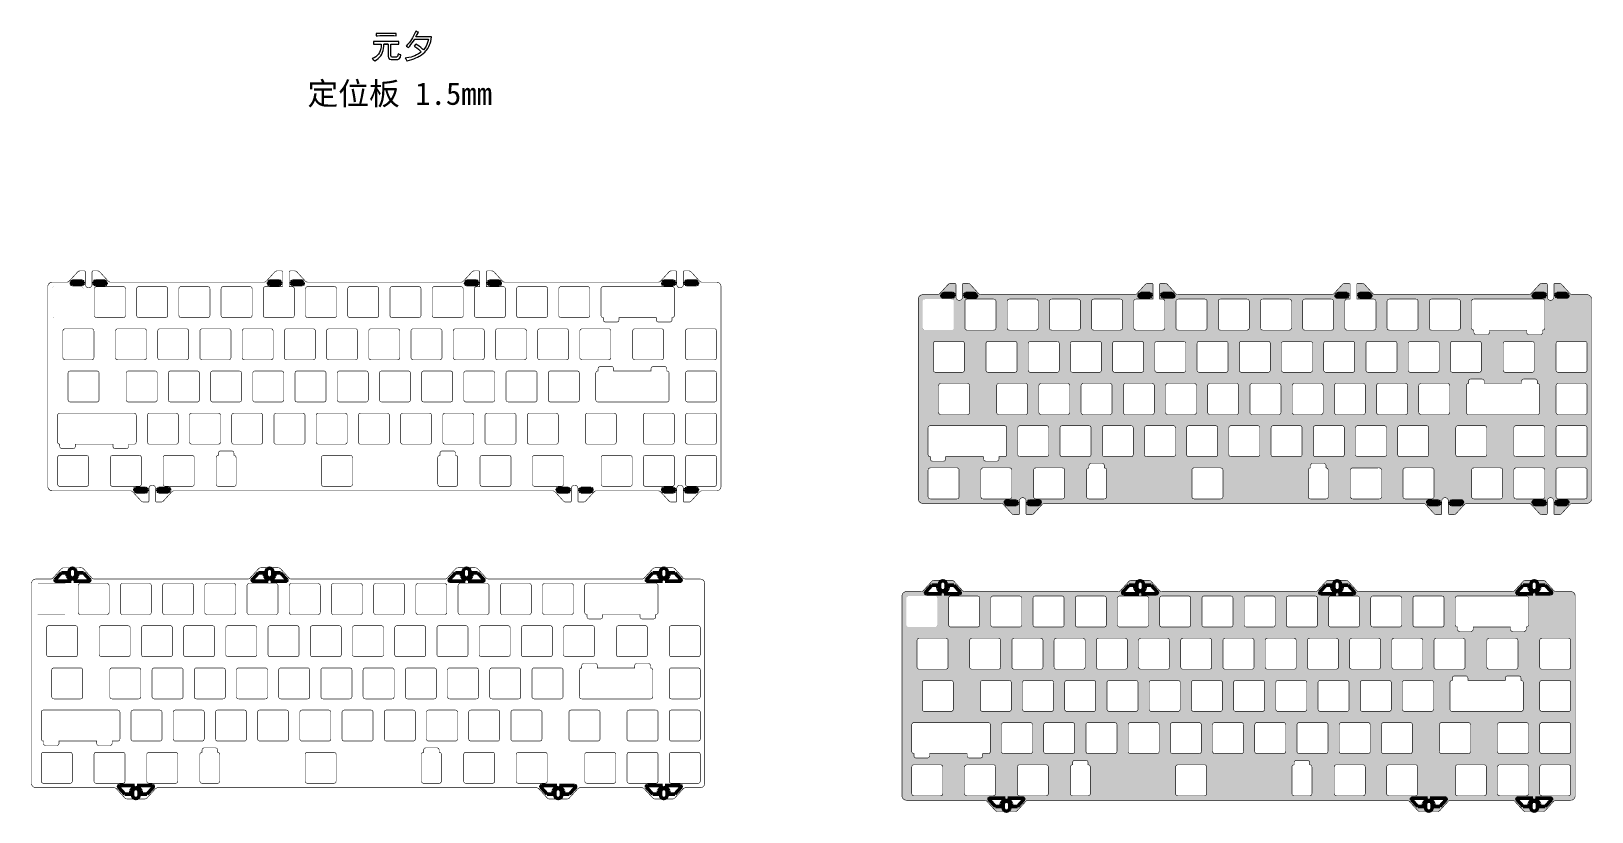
# Model space of a CAD drawing. Header units: millimetres. Extents: x -9 to 695, y -239 to 113.
import ezdxf

# ---------------------------------------------------------------- set-up
doc = ezdxf.new("R2010")
doc.units = ezdxf.units.MM
doc.layers.add('Board Outline Layer', color=6, linetype='Continuous', true_color=0xff00ff)
doc.styles.get("Standard").update_dxf_attribs({"font": 'arial.ttf'})

msp = doc.modelspace()

# ---------------------------------------------------------------- texts
at = {"layer": 'Board Outline Layer', "insert": (115.15, 90.25), "char_height": 10.1924, "width": 4090.9322, "attachment_point": 1}
msp.add_mtext('{\\fSimHei|b0|i0|c134|p49;定位板 1.5mm}', dxfattribs=at)

# ---------------------------------------------------------------- hatches: boundary and pattern name
at = {"layer": 'Board Outline Layer', "lineweight": 50}
h = msp.add_hatch(color=256, dxfattribs=at)
h.dxf.hatch_style = 1
h.set_gradient(color1=(255, 0, 255), color2=(255, 0, 255), tint=1)
h.paths.add_polyline_path([(694.63, -7.65), (694.6, -7.28), (694.49, -6.89), (694.3, -6.54), (694.05, -6.24), (693.74, -5.98), (693.39, -5.8), (693.04, -5.69), (692.63, -5.65), (686.04, -5.65), (685.72, -5.62), (685.42, -5.52), (685.14, -5.36), (684.93, -5.16), (681.18, -1.04), (680.94, -0.83), (680.67, -0.67), (680.36, -0.58), (680.07, -0.55), (678.16, -0.55), (678.05, -0.56), (677.95, -0.59), (677.88, -0.63), (677.8, -0.7), (677.74, -0.77), (677.69, -0.86), (677.67, -0.94), (677.66, -1.05), (677.66, -6.7), (677.63, -6.98), (677.55, -7.26), (677.41, -7.52), (677.21, -7.77), (676.98, -7.95), (676.72, -8.09), (676.44, -8.17), (676.15, -8.2), (675.86, -8.17), (675.57, -8.08), (675.32, -7.94), (675.1, -7.76), (674.91, -7.54), (674.78, -7.28), (674.69, -7), (674.66, -6.7), (674.66, -1.05), (674.65, -0.95), (674.62, -0.87), (674.57, -0.77), (674.5, -0.69), (674.44, -0.64), (674.34, -0.59), (674.26, -0.56), (674.16, -0.55), (672.25, -0.55), (671.94, -0.58), (671.63, -0.68), (671.36, -0.84), (671.14, -1.04), (667.39, -5.16), (667.15, -5.37), (666.87, -5.53), (666.6, -5.61), (666.28, -5.65), (597.08, -5.65), (596.77, -5.62), (596.47, -5.52), (596.19, -5.36), (595.98, -5.16), (592.23, -1.04), (591.99, -0.83), (591.71, -0.67), (591.41, -0.58), (591.12, -0.55), (589.21, -0.55), (589.1, -0.56), (589, -0.59), (588.91, -0.65), (588.85, -0.7), (588.79, -0.77), (588.74, -0.86), (588.72, -0.94), (588.71, -1.05), (588.71, -7.65), (596.47, -7.65), (596.72, -7.73), (596.88, -7.81), (597.04, -7.95), (597.18, -8.11), (597.26, -8.27), (597.31, -8.45), (597.33, -8.65), (597.33, -20.78), (597.25, -21.04), (597.17, -21.2), (597.04, -21.36), (596.87, -21.49), (596.71, -21.58), (596.53, -21.63), (596.33, -21.65), (584.19, -21.65), (583.94, -21.57), (583.78, -21.49), (583.62, -21.35), (583.49, -21.19), (583.41, -21.03), (583.35, -20.85), (583.33, -20.65), (583.33, -8.52), (583.41, -8.25), (583.5, -8.1), (583.63, -7.93), (583.8, -7.8), (583.96, -7.72), (584.14, -7.67), (584.33, -7.65), (585.71, -7.65), (585.71, -1.05), (585.7, -0.95), (585.66, -0.84), (585.62, -0.77), (585.55, -0.69), (585.49, -0.64), (585.39, -0.59), (585.31, -0.56), (585.21, -0.55), (583.3, -0.55), (582.99, -0.58), (582.68, -0.68), (582.43, -0.83), (582.19, -1.04), (578.44, -5.16), (578.2, -5.37), (577.92, -5.53), (577.65, -5.61), (577.33, -5.65), (508.13, -5.65), (507.82, -5.62), (507.52, -5.52), (507.24, -5.36), (507.02, -5.16), (503.28, -1.04), (503.04, -0.83), (502.76, -0.67), (502.46, -0.58), (502.17, -0.55), (500.26, -0.55), (500.15, -0.56), (500.05, -0.59), (499.96, -0.65), (499.89, -0.7), (499.83, -0.79), (499.79, -0.86), (499.77, -0.94), (499.76, -1.05), (499.76, -7.65), (501.22, -7.65), (501.47, -7.73), (501.63, -7.81), (501.79, -7.95), (501.92, -8.11), (502.01, -8.27), (502.06, -8.45), (502.08, -8.65), (502.08, -20.78), (502, -21.04), (501.9, -21.22), (501.78, -21.36), (501.65, -21.48), (501.46, -21.58), (501.28, -21.63), (501.08, -21.65), (488.94, -21.65), (488.69, -21.57), (488.53, -21.49), (488.37, -21.35), (488.24, -21.19), (488.16, -21.03), (488.1, -20.85), (488.08, -20.65), (488.08, -8.51), (488.16, -8.26), (488.26, -8.08), (488.38, -7.94), (488.54, -7.81), (488.7, -7.72), (488.88, -7.67), (489.08, -7.65), (496.76, -7.65), (496.76, -1.05), (496.75, -0.95), (496.71, -0.84), (496.67, -0.77), (496.6, -0.69), (496.54, -0.64), (496.44, -0.59), (496.36, -0.56), (496.26, -0.55), (494.35, -0.55), (494.03, -0.58), (493.73, -0.68), (493.48, -0.83), (493.24, -1.04), (489.48, -5.16), (489.25, -5.37), (488.97, -5.53), (488.7, -5.61), (488.38, -5.65), (419.18, -5.65), (418.87, -5.62), (418.57, -5.52), (418.29, -5.36), (418.07, -5.16), (414.33, -1.04), (414.09, -0.83), (413.81, -0.67), (413.51, -0.58), (413.22, -0.55), (411.31, -0.55), (411.2, -0.56), (411.1, -0.59), (411.03, -0.63), (410.94, -0.7), (410.88, -0.79), (410.84, -0.86), (410.82, -0.94), (410.81, -1.05), (410.81, -6.7), (410.78, -6.98), (410.7, -7.26), (410.56, -7.52), (410.35, -7.77), (410.13, -7.95), (409.87, -8.09), (409.59, -8.17), (409.3, -8.2), (409, -8.17), (408.72, -8.08), (408.47, -7.94), (408.25, -7.76), (408.06, -7.54), (407.92, -7.28), (407.84, -7), (407.81, -6.7), (407.81, -1.05), (407.8, -0.95), (407.77, -0.87), (407.72, -0.77), (407.65, -0.69), (407.57, -0.62), (407.49, -0.59), (407.41, -0.56), (407.31, -0.55), (405.4, -0.55), (405.08, -0.58), (404.78, -0.68), (404.5, -0.84), (404.29, -1.04), (400.53, -5.16), (400.3, -5.37), (400.02, -5.53), (399.75, -5.61), (399.42, -5.65), (392.83, -5.65), (392.46, -5.68), (392.07, -5.8), (391.72, -5.98), (391.42, -6.24), (391.17, -6.54), (390.98, -6.89), (390.86, -7.28), (390.83, -7.65), (390.83, -97.85), (390.86, -98.22), (390.98, -98.61), (391.17, -98.96), (391.42, -99.26), (391.72, -99.52), (392.07, -99.7), (392.46, -99.82), (392.83, -99.85), (428.07, -99.85), (428.37, -99.88), (428.67, -99.97), (428.95, -100.13), (429.18, -100.34), (432.94, -104.46), (433.15, -104.66), (433.43, -104.82), (433.73, -104.92), (434.05, -104.95), (435.96, -104.95), (436.06, -104.94), (436.14, -104.91), (436.24, -104.86), (436.32, -104.79), (436.39, -104.71), (436.42, -104.63), (436.45, -104.55), (436.46, -104.45), (436.46, -98.8), (436.49, -98.5), (436.57, -98.22), (436.71, -97.96), (436.9, -97.74), (437.12, -97.56), (437.37, -97.42), (437.65, -97.33), (437.95, -97.3), (438.24, -97.33), (438.52, -97.41), (438.78, -97.55), (439, -97.73), (439.21, -97.98), (439.35, -98.24), (439.43, -98.52), (439.46, -98.8), (439.46, -104.45), (439.47, -104.56), (439.49, -104.64), (439.53, -104.71), (439.59, -104.8), (439.68, -104.86), (439.77, -104.92), (439.85, -104.94), (439.96, -104.95), (441.87, -104.95), (442.16, -104.92), (442.46, -104.83), (442.74, -104.67), (442.98, -104.46), (446.72, -100.34), (446.94, -100.14), (447.22, -99.98), (447.52, -99.88), (447.83, -99.85), (618.68, -99.85), (618.97, -99.88), (619.27, -99.97), (619.55, -100.13), (619.79, -100.34), (623.54, -104.46), (623.76, -104.66), (624.03, -104.82), (624.34, -104.92), (624.65, -104.95), (626.56, -104.95), (626.66, -104.94), (626.74, -104.91), (626.82, -104.88), (626.9, -104.81), (626.97, -104.73), (627.01, -104.66), (627.05, -104.55), (627.06, -104.45), (627.06, -98.8), (627.09, -98.5), (627.18, -98.22), (627.31, -97.96), (627.5, -97.74), (627.72, -97.56), (627.97, -97.42), (628.26, -97.33), (628.55, -97.3), (628.84, -97.33), (629.12, -97.41), (629.38, -97.55), (629.61, -97.73), (629.81, -97.98), (629.95, -98.24), (630.03, -98.52), (630.06, -98.8), (630.06, -104.45), (630.07, -104.56), (630.09, -104.64), (630.13, -104.71), (630.2, -104.8), (630.28, -104.86), (630.37, -104.92), (630.45, -104.94), (630.56, -104.95), (632.47, -104.95), (632.76, -104.92), (633.07, -104.83), (633.34, -104.67), (633.58, -104.46), (637.33, -100.34), (637.54, -100.14), (637.82, -99.98), (638.12, -99.88), (638.44, -99.85), (666.28, -99.85), (666.57, -99.88), (666.87, -99.97), (667.15, -100.13), (667.39, -100.34), (671.14, -104.46), (671.36, -104.66), (671.63, -104.82), (671.94, -104.92), (672.25, -104.95), (674.16, -104.95), (674.26, -104.94), (674.34, -104.91), (674.42, -104.88), (674.5, -104.81), (674.57, -104.73), (674.62, -104.63), (674.65, -104.55), (674.66, -104.45), (674.66, -98.8), (674.69, -98.5), (674.78, -98.22), (674.91, -97.96), (675.1, -97.74), (675.32, -97.56), (675.57, -97.42), (675.86, -97.33), (676.15, -97.3), (676.44, -97.33), (676.72, -97.41), (676.98, -97.55), (677.21, -97.73), (677.41, -97.98), (677.55, -98.24), (677.63, -98.52), (677.66, -98.8), (677.66, -104.45), (677.67, -104.56), (677.69, -104.64), (677.74, -104.73), (677.8, -104.8), (677.88, -104.86), (677.97, -104.92), (678.05, -104.94), (678.16, -104.95), (680.07, -104.95), (680.36, -104.92), (680.67, -104.83), (680.94, -104.67), (681.18, -104.46), (684.93, -100.34), (685.14, -100.14), (685.42, -99.98), (685.72, -99.88), (686.04, -99.85), (692.63, -99.85), (693.04, -99.81), (693.39, -99.7), (693.74, -99.52), (694.05, -99.26), (694.3, -98.96), (694.49, -98.61), (694.6, -98.22), (694.63, -97.85)])
h.paths.add_polyline_path([(691.63, -26.7), (691.85, -26.72), (692.02, -26.78), (692.18, -26.86), (692.34, -27), (692.48, -27.16), (692.56, -27.32), (692.61, -27.5), (692.63, -27.7), (692.63, -39.7), (692.62, -39.88), (692.55, -40.09), (692.47, -40.25), (692.34, -40.41), (692.17, -40.54), (692.01, -40.63), (691.83, -40.68), (691.63, -40.7), (679.63, -40.7), (679.42, -40.68), (679.24, -40.62), (679.08, -40.54), (678.92, -40.4), (678.79, -40.24), (678.71, -40.08), (678.65, -39.9), (678.63, -39.7), (678.63, -27.7), (678.66, -27.49), (678.71, -27.31), (678.8, -27.15), (678.93, -26.99), (679.09, -26.86), (679.26, -26.77), (679.43, -26.72), (679.63, -26.7)], flags=16)
h.paths.add_polyline_path([(683.53, -6.65), (680.52, -6.65), (679.15, -6.65, -0.414214), (678.65, -6.15), (678.65, -5.65, -0.414214), (679.15, -5.15), (683.07, -5.15, -0.211061), (683.44, -5.31), (683.9, -5.81, -0.651444)], flags=16)
h.paths.add_polyline_path([(673.58, -20.65), (673.56, -20.86), (673.5, -21.04), (673.4, -21.22), (673.29, -21.36), (673.12, -21.49), (672.96, -21.58), (672.78, -21.63), (672.53, -21.65), (672.53, -22.65), (672.51, -22.85), (672.46, -23.03), (672.38, -23.19), (672.24, -23.35), (672.11, -23.47), (671.92, -23.57), (671.75, -23.63), (671.53, -23.65), (666.43, -23.65), (666.22, -23.63), (666.04, -23.57), (665.88, -23.49), (665.72, -23.35), (665.59, -23.19), (665.51, -23.03), (665.45, -22.85), (665.43, -22.65), (665.43, -21.65), (648.58, -21.65), (648.58, -22.65), (648.56, -22.86), (648.5, -23.04), (648.4, -23.22), (648.29, -23.36), (648.15, -23.48), (647.96, -23.58), (647.78, -23.63), (647.58, -23.65), (642.53, -23.65), (642.34, -23.63), (642.16, -23.58), (642, -23.5), (641.83, -23.37), (641.72, -23.23), (641.61, -23.04), (641.56, -22.87), (641.53, -22.65), (641.53, -21.65), (641.28, -21.63), (641.1, -21.58), (640.94, -21.49), (640.78, -21.36), (640.66, -21.22), (640.56, -21.04), (640.5, -20.83), (640.48, -20.65), (640.48, -8.65), (640.5, -8.45), (640.56, -8.27), (640.66, -8.09), (640.77, -7.95), (640.93, -7.81), (641.09, -7.73), (641.27, -7.67), (641.48, -7.65), (672.58, -7.65), (672.8, -7.67), (672.97, -7.73), (673.13, -7.81), (673.29, -7.95), (673.43, -8.11), (673.51, -8.27), (673.56, -8.45), (673.58, -8.65)], flags=16)
h.paths.add_polyline_path([(673.17, -6.65), (671.81, -6.65), (668.8, -6.65, -0.651444), (668.43, -5.81), (668.88, -5.31, -0.211061), (669.25, -5.15), (673.17, -5.15, -0.414214), (673.67, -5.65), (673.67, -6.15, -0.414214)], flags=16)
h.paths.add_polyline_path([(668.71, -27.32), (668.76, -27.5), (668.78, -27.7), (668.78, -39.7), (668.77, -39.88), (668.7, -40.09), (668.62, -40.25), (668.49, -40.41), (668.32, -40.54), (668.16, -40.63), (667.98, -40.68), (667.78, -40.7), (655.78, -40.7), (655.59, -40.68), (655.39, -40.62), (655.23, -40.53), (655.07, -40.4), (654.94, -40.23), (654.85, -40.07), (654.8, -39.9), (654.78, -39.7), (654.78, -27.7), (654.8, -27.51), (654.86, -27.3), (654.95, -27.15), (655.08, -26.98), (655.25, -26.85), (655.41, -26.77), (655.59, -26.72), (655.78, -26.7), (667.78, -26.7), (668, -26.72), (668.17, -26.78), (668.33, -26.86), (668.49, -27), (668.63, -27.16)], flags=16)
h.paths.add_polyline_path([(691.63, -45.75), (691.85, -45.77), (692.02, -45.83), (692.18, -45.91), (692.34, -46.05), (692.48, -46.21), (692.56, -46.37), (692.61, -46.55), (692.63, -46.75), (692.63, -58.75), (692.62, -58.93), (692.55, -59.14), (692.47, -59.3), (692.34, -59.46), (692.17, -59.59), (692.01, -59.68), (691.83, -59.73), (691.63, -59.75), (679.63, -59.75), (679.44, -59.73), (679.24, -59.67), (679.08, -59.58), (678.92, -59.45), (678.8, -59.31), (678.7, -59.12), (678.65, -58.95), (678.63, -58.75), (678.63, -46.75), (678.66, -46.54), (678.71, -46.36), (678.8, -46.2), (678.93, -46.04), (679.09, -45.91), (679.26, -45.82), (679.43, -45.77), (679.63, -45.75)], flags=16)
h.paths.add_polyline_path([(669.73, -43.93), (669.87, -44.05), (670, -44.21), (670.08, -44.37), (670.14, -44.55), (670.16, -44.75), (670.16, -45.74), (670.41, -45.77), (670.59, -45.82), (670.75, -45.91), (670.91, -46.04), (671.03, -46.18), (671.13, -46.36), (671.18, -46.54), (671.21, -46.75), (671.21, -58.75), (671.19, -58.95), (671.13, -59.13), (671.05, -59.29), (670.92, -59.45), (670.76, -59.59), (670.6, -59.67), (670.42, -59.73), (670.21, -59.75), (639.11, -59.75), (638.89, -59.73), (638.72, -59.67), (638.56, -59.59), (638.4, -59.45), (638.28, -59.31), (638.18, -59.13), (638.13, -58.95), (638.11, -58.75), (638.11, -46.75), (638.12, -46.57), (638.19, -46.36), (638.29, -46.18), (638.4, -46.04), (638.57, -45.91), (638.73, -45.82), (638.91, -45.77), (639.16, -45.74), (639.16, -44.75), (639.18, -44.53), (639.24, -44.35), (639.34, -44.17), (639.46, -44.03), (639.62, -43.9), (639.79, -43.82), (639.96, -43.77), (640.16, -43.75), (645.21, -43.75), (645.41, -43.77), (645.59, -43.82), (645.77, -43.92), (645.91, -44.04), (646.03, -44.18), (646.13, -44.36), (646.18, -44.54), (646.21, -44.75), (646.21, -45.75), (663.06, -45.75), (663.06, -44.75), (663.08, -44.55), (663.13, -44.37), (663.22, -44.21), (663.35, -44.05), (663.51, -43.91), (663.67, -43.83), (663.84, -43.77), (664.06, -43.75), (669.16, -43.75), (669.37, -43.77), (669.55, -43.83)], flags=16)
h.paths.add_polyline_path([(644.91, -27.5), (644.93, -27.7), (644.93, -39.7), (644.92, -39.88), (644.85, -40.09), (644.77, -40.25), (644.64, -40.41), (644.47, -40.54), (644.31, -40.63), (644.13, -40.68), (643.93, -40.7), (631.93, -40.7), (631.74, -40.68), (631.54, -40.62), (631.38, -40.53), (631.22, -40.4), (631.09, -40.23), (631, -40.07), (630.95, -39.9), (630.93, -39.7), (630.93, -27.7), (630.95, -27.51), (631.01, -27.3), (631.1, -27.15), (631.23, -26.98), (631.4, -26.85), (631.56, -26.77), (631.74, -26.72), (631.93, -26.7), (643.93, -26.7), (644.15, -26.72), (644.32, -26.78), (644.48, -26.86), (644.64, -27), (644.78, -27.16), (644.86, -27.32)], flags=16)
h.paths.add_polyline_path([(691.63, -64.8), (691.82, -64.82), (692.03, -64.88), (692.21, -64.98), (692.35, -65.1), (692.48, -65.27), (692.56, -65.43), (692.61, -65.6), (692.63, -65.8), (692.63, -77.8), (692.62, -77.98), (692.55, -78.19), (692.47, -78.35), (692.34, -78.51), (692.2, -78.63), (692.01, -78.73), (691.83, -78.78), (691.63, -78.8), (679.63, -78.8), (679.42, -78.78), (679.24, -78.72), (679.08, -78.64), (678.92, -78.5), (678.79, -78.34), (678.71, -78.18), (678.65, -78), (678.63, -77.8), (678.63, -65.8), (678.66, -65.59), (678.71, -65.41), (678.8, -65.25), (678.93, -65.09), (679.09, -64.96), (679.26, -64.87), (679.43, -64.82), (679.63, -64.8)], flags=16)
h.paths.add_polyline_path([(672.96, -64.88), (673.15, -64.98), (673.29, -65.1), (673.42, -65.27), (673.5, -65.43), (673.55, -65.6), (673.57, -65.8), (673.57, -77.8), (673.55, -78.01), (673.49, -78.19), (673.41, -78.35), (673.27, -78.51), (673.13, -78.63), (672.95, -78.73), (672.77, -78.78), (672.57, -78.8), (660.57, -78.8), (660.36, -78.78), (660.18, -78.72), (660.02, -78.64), (659.86, -78.5), (659.73, -78.34), (659.64, -78.18), (659.59, -78), (659.57, -77.8), (659.57, -65.8), (659.59, -65.59), (659.65, -65.41), (659.75, -65.23), (659.87, -65.09), (660.03, -64.96), (660.19, -64.87), (660.37, -64.82), (660.57, -64.8), (672.57, -64.8), (672.76, -64.82)], flags=16)
h.paths.add_polyline_path([(635.43, -20.65), (635.41, -20.86), (635.35, -21.04), (635.25, -21.22), (635.14, -21.36), (635, -21.48), (634.81, -21.58), (634.63, -21.63), (634.43, -21.65), (622.43, -21.65), (622.22, -21.63), (622.04, -21.57), (621.88, -21.49), (621.72, -21.35), (621.59, -21.19), (621.51, -21.03), (621.45, -20.85), (621.43, -20.65), (621.43, -8.65), (621.46, -8.44), (621.51, -8.26), (621.61, -8.08), (621.73, -7.94), (621.87, -7.82), (622.05, -7.72), (622.23, -7.67), (622.43, -7.65), (634.43, -7.65), (634.65, -7.67), (634.82, -7.73), (634.98, -7.81), (635.14, -7.95), (635.28, -8.11), (635.36, -8.27), (635.41, -8.45), (635.43, -8.65)], flags=16)
h.paths.add_polyline_path([(647.09, -65.1), (647.22, -65.27), (647.3, -65.43), (647.36, -65.6), (647.38, -65.8), (647.38, -77.8), (647.35, -78.01), (647.3, -78.19), (647.21, -78.35), (647.08, -78.51), (646.94, -78.63), (646.75, -78.73), (646.58, -78.78), (646.38, -78.8), (634.38, -78.8), (634.16, -78.78), (633.99, -78.72), (633.83, -78.64), (633.66, -78.5), (633.53, -78.34), (633.45, -78.18), (633.4, -78), (633.38, -77.8), (633.38, -65.8), (633.4, -65.59), (633.45, -65.41), (633.56, -65.23), (633.67, -65.09), (633.84, -64.96), (634, -64.87), (634.17, -64.82), (634.38, -64.8), (646.38, -64.8), (646.57, -64.82), (646.77, -64.88), (646.96, -64.98)], flags=16)
h.paths.add_polyline_path([(625.86, -27.5), (625.88, -27.7), (625.88, -39.7), (625.86, -39.91), (625.8, -40.09), (625.7, -40.27), (625.59, -40.41), (625.42, -40.54), (625.26, -40.63), (625.08, -40.68), (624.88, -40.7), (612.88, -40.7), (612.69, -40.68), (612.49, -40.62), (612.33, -40.53), (612.17, -40.4), (612.05, -40.26), (611.95, -40.07), (611.9, -39.9), (611.88, -39.7), (611.88, -27.7), (611.9, -27.51), (611.96, -27.3), (612.05, -27.15), (612.18, -26.98), (612.35, -26.85), (612.51, -26.77), (612.69, -26.72), (612.88, -26.7), (624.88, -26.7), (625.1, -26.72), (625.27, -26.78), (625.43, -26.86), (625.59, -27), (625.72, -27.16), (625.81, -27.32)], flags=16)
h.paths.add_polyline_path([(630.61, -46.38), (630.66, -46.55), (630.68, -46.75), (630.68, -58.75), (630.67, -58.93), (630.6, -59.14), (630.52, -59.3), (630.39, -59.46), (630.22, -59.59), (630.06, -59.68), (629.88, -59.73), (629.68, -59.75), (617.68, -59.75), (617.49, -59.73), (617.29, -59.67), (617.13, -59.58), (616.97, -59.45), (616.84, -59.28), (616.75, -59.12), (616.7, -58.95), (616.68, -58.75), (616.68, -46.75), (616.7, -46.56), (616.76, -46.36), (616.87, -46.17), (616.98, -46.03), (617.15, -45.9), (617.31, -45.82), (617.49, -45.77), (617.68, -45.75), (629.68, -45.75), (629.87, -45.77), (630.08, -45.83), (630.24, -45.92), (630.4, -46.05), (630.53, -46.22)], flags=16)
h.paths.add_polyline_path([(691.63, -83.85), (691.85, -83.87), (692.02, -83.93), (692.18, -84.01), (692.34, -84.15), (692.48, -84.31), (692.56, -84.47), (692.61, -84.65), (692.63, -84.85), (692.63, -96.85), (692.62, -97.03), (692.55, -97.24), (692.47, -97.4), (692.34, -97.56), (692.17, -97.69), (692.01, -97.78), (691.83, -97.83), (691.63, -97.85), (679.63, -97.85), (679.42, -97.83), (679.24, -97.77), (679.08, -97.69), (678.92, -97.55), (678.79, -97.39), (678.71, -97.23), (678.65, -97.05), (678.63, -96.85), (678.63, -84.85), (678.66, -84.64), (678.71, -84.46), (678.8, -84.3), (678.93, -84.14), (679.09, -84.01), (679.26, -83.92), (679.43, -83.87), (679.63, -83.85)], flags=16)
h.paths.add_polyline_path([(672.8, -83.87), (672.97, -83.93), (673.13, -84.01), (673.3, -84.15), (673.43, -84.31), (673.51, -84.47), (673.56, -84.65), (673.58, -84.85), (673.58, -96.85), (673.57, -97.04), (673.5, -97.25), (673.42, -97.4), (673.28, -97.57), (673.12, -97.7), (672.96, -97.78), (672.78, -97.83), (672.58, -97.85), (660.58, -97.85), (660.37, -97.83), (660.19, -97.77), (660.03, -97.69), (659.87, -97.55), (659.74, -97.39), (659.66, -97.23), (659.6, -97.05), (659.58, -96.85), (659.58, -84.85), (659.6, -84.66), (659.66, -84.46), (659.77, -84.27), (659.89, -84.13), (660.02, -84.02), (660.21, -83.92), (660.39, -83.87), (660.58, -83.85), (672.58, -83.85)], flags=16)
h.paths.add_polyline_path([(616.38, -20.65), (616.37, -20.83), (616.3, -21.04), (616.22, -21.2), (616.09, -21.36), (615.92, -21.49), (615.76, -21.58), (615.58, -21.63), (615.38, -21.65), (603.38, -21.65), (603.17, -21.63), (602.99, -21.57), (602.83, -21.49), (602.67, -21.35), (602.54, -21.19), (602.46, -21.03), (602.4, -20.85), (602.38, -20.65), (602.38, -8.65), (602.4, -8.47), (602.46, -8.26), (602.55, -8.1), (602.68, -7.94), (602.82, -7.82), (603, -7.72), (603.18, -7.67), (603.38, -7.65), (615.38, -7.65), (615.6, -7.67), (615.77, -7.73), (615.93, -7.81), (616.09, -7.95), (616.22, -8.11), (616.31, -8.27), (616.36, -8.45), (616.38, -8.65)], flags=16)
h.paths.add_polyline_path([(653.92, -83.93), (654.08, -84.01), (654.25, -84.15), (654.38, -84.31), (654.46, -84.47), (654.51, -84.65), (654.53, -84.85), (654.53, -96.85), (654.51, -97.06), (654.46, -97.24), (654.35, -97.42), (654.24, -97.56), (654.07, -97.69), (653.91, -97.78), (653.74, -97.83), (653.53, -97.85), (641.53, -97.85), (641.32, -97.83), (641.14, -97.77), (640.98, -97.69), (640.82, -97.55), (640.69, -97.39), (640.61, -97.23), (640.55, -97.05), (640.53, -96.85), (640.53, -84.85), (640.55, -84.67), (640.61, -84.46), (640.7, -84.3), (640.83, -84.14), (640.99, -84.01), (641.16, -83.92), (641.33, -83.87), (641.53, -83.85), (653.53, -83.85), (653.75, -83.87)], flags=16)
h.paths.add_polyline_path([(683.52, -98.85, -0.651444), (683.89, -99.69), (683.44, -100.19, -0.211061), (683.07, -100.35), (679.15, -100.35, -0.414214), (678.65, -99.85), (678.65, -99.35, -0.414214), (679.15, -98.85), (680.51, -98.85)], flags=16)
h.paths.add_polyline_path([(673.67, -99.35), (673.67, -99.85, -0.414214), (673.17, -100.35), (669.25, -100.35, -0.211061), (668.88, -100.19), (668.42, -99.69, -0.651444), (668.79, -98.85), (671.8, -98.85), (673.17, -98.85, -0.414214)], flags=16)
h.paths.add_polyline_path([(611.56, -46.38), (611.61, -46.55), (611.63, -46.75), (611.63, -58.75), (611.61, -58.94), (611.55, -59.14), (611.45, -59.33), (611.33, -59.47), (611.19, -59.58), (611, -59.68), (610.83, -59.73), (610.63, -59.75), (598.63, -59.75), (598.44, -59.73), (598.24, -59.67), (598.08, -59.58), (597.92, -59.45), (597.8, -59.31), (597.7, -59.12), (597.65, -58.95), (597.63, -58.75), (597.63, -46.75), (597.65, -46.56), (597.71, -46.36), (597.8, -46.2), (597.93, -46.03), (598.1, -45.9), (598.26, -45.82), (598.44, -45.77), (598.63, -45.75), (610.63, -45.75), (610.82, -45.77), (611.03, -45.83), (611.19, -45.92), (611.35, -46.05), (611.48, -46.22)], flags=16)
h.paths.add_polyline_path([(621.03, -65.27), (621.11, -65.43), (621.16, -65.6), (621.18, -65.8), (621.18, -77.8), (621.16, -78.01), (621.1, -78.19), (621.02, -78.35), (620.89, -78.51), (620.75, -78.63), (620.56, -78.73), (620.38, -78.78), (620.18, -78.8), (608.18, -78.8), (607.97, -78.78), (607.79, -78.72), (607.63, -78.64), (607.47, -78.5), (607.34, -78.34), (607.26, -78.18), (607.2, -78), (607.18, -77.8), (607.18, -65.8), (607.21, -65.59), (607.26, -65.41), (607.36, -65.23), (607.48, -65.09), (607.64, -64.96), (607.8, -64.87), (607.98, -64.82), (608.18, -64.8), (620.18, -64.8), (620.37, -64.82), (620.58, -64.88), (620.76, -64.98), (620.9, -65.1)], flags=16)
h.paths.add_polyline_path([(606.83, -27.7), (606.83, -39.7), (606.81, -39.89), (606.75, -40.09), (606.66, -40.25), (606.53, -40.42), (606.37, -40.55), (606.2, -40.63), (606.03, -40.68), (605.83, -40.7), (593.83, -40.7), (593.64, -40.68), (593.44, -40.62), (593.28, -40.53), (593.12, -40.4), (592.99, -40.23), (592.9, -40.07), (592.85, -39.9), (592.83, -39.7), (592.83, -27.7), (592.86, -27.49), (592.91, -27.31), (593.01, -27.13), (593.13, -26.99), (593.29, -26.86), (593.45, -26.77), (593.63, -26.72), (593.83, -26.7), (605.83, -26.7), (606.05, -26.72), (606.22, -26.78), (606.38, -26.86), (606.54, -27), (606.67, -27.16), (606.76, -27.32), (606.81, -27.5)], flags=16)
h.paths.add_polyline_path([(623.27, -84.14), (623.38, -84.28), (623.48, -84.46), (623.54, -84.64), (623.56, -84.85), (623.56, -96.85), (623.54, -97.05), (623.49, -97.23), (623.41, -97.39), (623.27, -97.55), (623.11, -97.69), (622.95, -97.77), (622.78, -97.83), (622.56, -97.85), (610.56, -97.85), (610.37, -97.83), (610.19, -97.78), (610, -97.68), (609.86, -97.57), (609.75, -97.43), (609.64, -97.24), (609.58, -97.04), (609.56, -96.85), (609.56, -84.85), (609.58, -84.65), (609.63, -84.48), (609.72, -84.32), (609.85, -84.15), (609.98, -84.03), (610.17, -83.93), (610.37, -83.87), (610.56, -83.85), (622.56, -83.85), (622.76, -83.87), (622.94, -83.92), (623.1, -84.01)], flags=16)
h.paths.add_polyline_path([(594.56, -6.65), (591.55, -6.65), (590.19, -6.65, -0.414214), (589.69, -6.15), (589.69, -5.65, -0.414214), (590.19, -5.15), (594.11, -5.15, -0.211061), (594.48, -5.31), (594.93, -5.81, -0.651444)], flags=16)
h.paths.add_polyline_path([(636.29, -99.69), (635.83, -100.19, -0.211061), (635.46, -100.35), (631.54, -100.35, -0.414214), (631.04, -99.85), (631.04, -99.35, -0.414214), (631.54, -98.85), (632.91, -98.85), (635.92, -98.85, -0.651444)], flags=16)
h.paths.add_polyline_path([(601.96, -65.24), (602.06, -65.43), (602.11, -65.6), (602.13, -65.8), (602.13, -77.8), (602.12, -77.98), (602.05, -78.19), (601.95, -78.37), (601.84, -78.51), (601.67, -78.64), (601.51, -78.73), (601.33, -78.78), (601.13, -78.8), (589.13, -78.8), (588.92, -78.78), (588.74, -78.72), (588.58, -78.64), (588.42, -78.5), (588.29, -78.34), (588.21, -78.18), (588.15, -78), (588.13, -77.8), (588.13, -65.8), (588.15, -65.62), (588.21, -65.41), (588.3, -65.25), (588.43, -65.09), (588.57, -64.97), (588.75, -64.87), (588.93, -64.82), (589.13, -64.8), (601.13, -64.8), (601.32, -64.82), (601.53, -64.88), (601.69, -64.97), (601.85, -65.1)], flags=16)
h.paths.add_polyline_path([(592.56, -46.55), (592.58, -46.75), (592.58, -58.75), (592.56, -58.94), (592.5, -59.14), (592.41, -59.3), (592.28, -59.47), (592.12, -59.6), (591.95, -59.68), (591.78, -59.73), (591.58, -59.75), (579.58, -59.75), (579.39, -59.73), (579.19, -59.67), (579.03, -59.58), (578.87, -59.45), (578.74, -59.28), (578.65, -59.12), (578.6, -58.95), (578.58, -58.75), (578.58, -46.75), (578.61, -46.54), (578.66, -46.36), (578.76, -46.18), (578.88, -46.04), (579.02, -45.92), (579.2, -45.82), (579.38, -45.77), (579.58, -45.75), (591.58, -45.75), (591.77, -45.77), (591.98, -45.83), (592.14, -45.92), (592.3, -46.05), (592.43, -46.22), (592.51, -46.38)], flags=16)
h.paths.add_polyline_path([(587.78, -27.7), (587.78, -39.7), (587.77, -39.88), (587.7, -40.09), (587.62, -40.25), (587.49, -40.41), (587.35, -40.53), (587.16, -40.63), (586.98, -40.68), (586.78, -40.7), (574.78, -40.7), (574.59, -40.68), (574.39, -40.62), (574.23, -40.53), (574.07, -40.4), (573.94, -40.23), (573.85, -40.07), (573.8, -39.9), (573.78, -39.7), (573.78, -27.7), (573.8, -27.52), (573.86, -27.31), (573.96, -27.13), (574.08, -26.99), (574.24, -26.86), (574.4, -26.77), (574.58, -26.72), (574.78, -26.7), (586.78, -26.7), (586.78, -26.7), (587, -26.72), (587.17, -26.78), (587.33, -26.86), (587.49, -27), (587.62, -27.16), (587.71, -27.32), (587.76, -27.5)], flags=16)
h.paths.add_polyline_path([(626.06, -99.35), (626.06, -99.85, -0.414214), (625.56, -100.35), (621.64, -100.35, -0.211061), (621.28, -100.19), (620.82, -99.69, -0.651444), (621.19, -98.85), (624.2, -98.85), (625.56, -98.85, -0.414214)], flags=16)
h.paths.add_polyline_path([(584.71, -6.15, -0.414214), (584.21, -6.65), (582.84, -6.65), (579.83, -6.65, -0.651444), (579.46, -5.81), (579.92, -5.31, -0.211061), (580.29, -5.15), (584.21, -5.15, -0.414214), (584.71, -5.65)], flags=16)
h.paths.add_polyline_path([(599.7, -84.28), (599.8, -84.46), (599.86, -84.64), (599.88, -84.85), (599.88, -96.85), (599.86, -97.05), (599.81, -97.23), (599.72, -97.39), (599.59, -97.55), (599.43, -97.69), (599.27, -97.77), (599.1, -97.83), (598.88, -97.85), (586.88, -97.85), (586.68, -97.83), (586.5, -97.78), (586.34, -97.69), (586.18, -97.56), (586.06, -97.42), (585.96, -97.24), (585.9, -97.06), (585.88, -96.85), (585.88, -84.85), (585.9, -84.66), (585.96, -84.46), (586.05, -84.3), (586.18, -84.13), (586.35, -84), (586.51, -83.92), (586.72, -83.86), (598.88, -83.85), (599.08, -83.87), (599.26, -83.92), (599.45, -84.02), (599.58, -84.14)], flags=16)
h.paths.add_polyline_path([(578.28, -20.65), (578.26, -20.84), (578.2, -21.04), (578.12, -21.2), (577.98, -21.37), (577.82, -21.5), (577.65, -21.58), (577.48, -21.63), (577.28, -21.65), (565.28, -21.65), (565.07, -21.63), (564.89, -21.57), (564.73, -21.49), (564.57, -21.35), (564.44, -21.19), (564.36, -21.03), (564.3, -20.85), (564.28, -20.65), (564.28, -8.65), (564.3, -8.47), (564.36, -8.26), (564.46, -8.08), (564.58, -7.94), (564.74, -7.81), (564.9, -7.72), (565.08, -7.67), (565.28, -7.65), (577.28, -7.65), (577.5, -7.67), (577.67, -7.73), (577.83, -7.81), (577.99, -7.95), (578.12, -8.11), (578.21, -8.27), (578.26, -8.45), (578.28, -8.65)], flags=16)
h.paths.add_polyline_path([(583.01, -65.43), (583.06, -65.6), (583.08, -65.8), (583.08, -77.8), (583.07, -77.98), (583, -78.19), (582.9, -78.37), (582.78, -78.51), (582.65, -78.63), (582.46, -78.73), (582.28, -78.78), (582.08, -78.8), (570.08, -78.8), (569.87, -78.78), (569.69, -78.72), (569.53, -78.64), (569.37, -78.5), (569.24, -78.34), (569.16, -78.18), (569.1, -78), (569.08, -77.8), (569.08, -65.8), (569.1, -65.61), (569.15, -65.43), (569.25, -65.25), (569.36, -65.11), (569.52, -64.97), (569.68, -64.88), (569.89, -64.82), (570.08, -64.8), (582.08, -64.8), (582.27, -64.82), (582.48, -64.88), (582.66, -64.98), (582.8, -65.1), (582.93, -65.27)], flags=16)
h.paths.add_polyline_path([(573.51, -46.55), (573.53, -46.75), (573.53, -58.75), (573.51, -58.94), (573.45, -59.14), (573.36, -59.3), (573.23, -59.47), (573.09, -59.58), (572.9, -59.68), (572.73, -59.73), (572.53, -59.75), (560.53, -59.75), (560.34, -59.73), (560.14, -59.67), (559.98, -59.58), (559.82, -59.45), (559.69, -59.28), (559.6, -59.12), (559.55, -58.95), (559.53, -58.75), (559.53, -46.75), (559.55, -46.57), (559.61, -46.36), (559.7, -46.2), (559.83, -46.04), (559.99, -45.91), (560.15, -45.82), (560.33, -45.77), (560.53, -45.75), (572.53, -45.75), (572.72, -45.77), (572.93, -45.83), (573.09, -45.92), (573.25, -46.05), (573.38, -46.22), (573.46, -46.38)], flags=16)
h.paths.add_polyline_path([(568.73, -27.7), (568.73, -39.7), (568.71, -39.91), (568.65, -40.09), (568.55, -40.27), (568.43, -40.41), (568.27, -40.54), (568.11, -40.63), (567.93, -40.68), (567.73, -40.7), (555.73, -40.7), (555.54, -40.68), (555.34, -40.62), (555.18, -40.53), (555.02, -40.4), (554.89, -40.23), (554.8, -40.07), (554.75, -39.9), (554.73, -39.7), (554.73, -27.7), (554.75, -27.52), (554.81, -27.31), (554.91, -27.13), (555.03, -26.99), (555.19, -26.86), (555.35, -26.77), (555.53, -26.72), (555.73, -26.7), (567.73, -26.7), (567.95, -26.72), (568.12, -26.78), (568.28, -26.86), (568.44, -27), (568.57, -27.16), (568.66, -27.32), (568.71, -27.5)], flags=16)
h.paths.add_polyline_path([(559.23, -20.65), (559.21, -20.84), (559.15, -21.04), (559.06, -21.2), (558.93, -21.37), (558.77, -21.5), (558.6, -21.58), (558.43, -21.63), (558.23, -21.65), (546.23, -21.65), (546.02, -21.63), (545.84, -21.57), (545.68, -21.49), (545.52, -21.35), (545.39, -21.19), (545.31, -21.03), (545.25, -20.85), (545.23, -20.65), (545.23, -8.65), (545.25, -8.47), (545.31, -8.26), (545.4, -8.1), (545.53, -7.94), (545.69, -7.81), (545.85, -7.72), (546.03, -7.67), (546.23, -7.65), (558.23, -7.65), (558.45, -7.67), (558.62, -7.73), (558.78, -7.81), (558.94, -7.95), (559.07, -8.11), (559.16, -8.27), (559.21, -8.45), (559.23, -8.65)], flags=16)
h.paths.add_polyline_path([(574.74, -82.47), (574.79, -82.65), (574.81, -82.85), (574.81, -83.85), (575.01, -83.87), (575.19, -83.92), (575.35, -84), (575.51, -84.13), (575.65, -84.3), (575.73, -84.46), (575.8, -84.66), (575.81, -84.85), (575.81, -96.85, -0.414224), (574.81, -97.85), (567.81, -97.85), (567.61, -97.83), (567.43, -97.78), (567.27, -97.69), (567.11, -97.56), (566.99, -97.42), (566.89, -97.24), (566.84, -97.06), (566.81, -96.85), (566.81, -84.85), (566.83, -84.66), (566.89, -84.46), (566.98, -84.3), (567.11, -84.13), (567.28, -84), (567.44, -83.92), (567.62, -83.87), (567.81, -83.85), (567.81, -82.85), (567.83, -82.65), (567.89, -82.47), (567.99, -82.29), (568.1, -82.15), (568.24, -82.03), (568.42, -81.93), (568.63, -81.87), (568.81, -81.85), (573.81, -81.85), (574.01, -81.87), (574.2, -81.93), (574.24, -81.95), (574.37, -82.02), (574.49, -82.12), (574.52, -82.14), (574.64, -82.29)], flags=16)
h.paths.add_polyline_path([(563.96, -65.43), (564.01, -65.6), (564.03, -65.8), (564.03, -77.8), (564.01, -78.01), (563.95, -78.19), (563.85, -78.37), (563.73, -78.51), (563.57, -78.64), (563.41, -78.73), (563.23, -78.78), (563.03, -78.8), (551.03, -78.8), (550.82, -78.78), (550.64, -78.72), (550.48, -78.64), (550.32, -78.5), (550.19, -78.34), (550.11, -78.18), (550.05, -78), (550.03, -77.8), (550.03, -65.8), (550.05, -65.61), (550.11, -65.41), (550.22, -65.22), (550.33, -65.08), (550.47, -64.97), (550.66, -64.87), (550.84, -64.82), (551.03, -64.8), (563.03, -64.8), (563.22, -64.82), (563.43, -64.88), (563.59, -64.97), (563.75, -65.1), (563.88, -65.27)], flags=16)
h.paths.add_polyline_path([(554.46, -46.55), (554.48, -46.75), (554.48, -58.75), (554.46, -58.96), (554.4, -59.14), (554.3, -59.32), (554.18, -59.46), (554.02, -59.59), (553.86, -59.68), (553.68, -59.73), (553.48, -59.75), (541.48, -59.75), (541.29, -59.73), (541.09, -59.67), (540.93, -59.58), (540.77, -59.45), (540.64, -59.28), (540.55, -59.12), (540.5, -58.95), (540.48, -58.75), (540.48, -46.75), (540.5, -46.54), (540.56, -46.36), (540.66, -46.18), (540.78, -46.04), (540.92, -45.92), (541.1, -45.82), (541.28, -45.77), (541.48, -45.75), (553.48, -45.75), (553.67, -45.77), (553.88, -45.83), (554.04, -45.92), (554.2, -46.05), (554.33, -46.22), (554.41, -46.38)], flags=16)
h.paths.add_polyline_path([(549.68, -27.7), (549.68, -39.7), (549.67, -39.88), (549.6, -40.09), (549.52, -40.25), (549.38, -40.41), (549.22, -40.54), (549.06, -40.63), (548.88, -40.68), (548.68, -40.7), (536.68, -40.7), (536.49, -40.68), (536.29, -40.62), (536.13, -40.53), (535.97, -40.4), (535.84, -40.23), (535.75, -40.07), (535.7, -39.9), (535.68, -39.7), (535.68, -27.7), (535.7, -27.52), (535.76, -27.31), (535.86, -27.13), (535.98, -26.99), (536.14, -26.86), (536.3, -26.77), (536.48, -26.72), (536.68, -26.7), (548.68, -26.7), (548.9, -26.72), (549.07, -26.78), (549.23, -26.86), (549.39, -27), (549.52, -27.16), (549.61, -27.32), (549.66, -27.5)], flags=16)
h.paths.add_polyline_path([(540.18, -20.65), (540.16, -20.86), (540.1, -21.04), (540, -21.22), (539.88, -21.36), (539.75, -21.48), (539.56, -21.58), (539.38, -21.63), (539.18, -21.65), (527.18, -21.65), (526.97, -21.63), (526.79, -21.57), (526.63, -21.49), (526.47, -21.35), (526.34, -21.19), (526.26, -21.03), (526.2, -20.85), (526.18, -20.65), (526.18, -8.65), (526.2, -8.44), (526.26, -8.26), (526.35, -8.1), (526.48, -7.94), (526.62, -7.82), (526.8, -7.72), (526.98, -7.67), (527.18, -7.65), (539.18, -7.65), (539.4, -7.67), (539.57, -7.73), (539.73, -7.81), (539.89, -7.95), (540.02, -8.11), (540.11, -8.27), (540.16, -8.45), (540.18, -8.65)], flags=16)
h.paths.add_polyline_path([(544.91, -65.43), (544.96, -65.6), (544.98, -65.8), (544.98, -77.8), (544.97, -77.98), (544.9, -78.19), (544.82, -78.35), (544.68, -78.51), (544.55, -78.63), (544.36, -78.73), (544.18, -78.78), (543.98, -78.8), (531.98, -78.8), (531.77, -78.78), (531.59, -78.72), (531.43, -78.64), (531.27, -78.5), (531.14, -78.34), (531.06, -78.18), (531, -78), (530.98, -77.8), (530.98, -65.8), (531, -65.62), (531.06, -65.41), (531.15, -65.25), (531.28, -65.09), (531.44, -64.96), (531.6, -64.87), (531.78, -64.82), (531.98, -64.8), (543.98, -64.8), (544.17, -64.82), (544.38, -64.88), (544.56, -64.98), (544.7, -65.1), (544.81, -65.24)], flags=16)
h.paths.add_polyline_path([(535.41, -46.55), (535.43, -46.75), (535.43, -58.75), (535.42, -58.93), (535.35, -59.14), (535.25, -59.32), (535.13, -59.46), (534.97, -59.59), (534.81, -59.68), (534.63, -59.73), (534.43, -59.75), (522.43, -59.75), (522.24, -59.73), (522.04, -59.67), (521.85, -59.57), (521.72, -59.45), (521.59, -59.28), (521.5, -59.12), (521.45, -58.95), (521.43, -58.75), (521.43, -46.75), (521.45, -46.57), (521.51, -46.36), (521.6, -46.2), (521.73, -46.04), (521.87, -45.92), (522.05, -45.82), (522.23, -45.77), (522.43, -45.75), (534.43, -45.75), (534.62, -45.77), (534.83, -45.83), (534.99, -45.92), (535.15, -46.05), (535.28, -46.22), (535.36, -46.38)], flags=16)
h.paths.add_polyline_path([(530.63, -27.7), (530.63, -39.7), (530.61, -39.91), (530.55, -40.09), (530.45, -40.27), (530.33, -40.41), (530.2, -40.53), (530.01, -40.63), (529.83, -40.68), (529.63, -40.7), (517.63, -40.7), (517.44, -40.68), (517.24, -40.62), (517.08, -40.53), (516.92, -40.4), (516.79, -40.23), (516.7, -40.07), (516.65, -39.9), (516.63, -39.7), (516.63, -27.7), (516.65, -27.52), (516.71, -27.31), (516.8, -27.15), (516.93, -26.99), (517.09, -26.86), (517.25, -26.77), (517.43, -26.72), (517.63, -26.7), (529.63, -26.7), (529.85, -26.72), (530.02, -26.78), (530.18, -26.86), (530.34, -27), (530.47, -27.16), (530.56, -27.32), (530.61, -27.5)], flags=16)
h.paths.add_polyline_path([(521.13, -20.65), (521.12, -20.83), (521.05, -21.04), (520.95, -21.22), (520.83, -21.36), (520.67, -21.49), (520.51, -21.58), (520.33, -21.63), (520.13, -21.65), (508.13, -21.65), (507.92, -21.63), (507.74, -21.57), (507.58, -21.49), (507.42, -21.35), (507.29, -21.19), (507.21, -21.03), (507.15, -20.85), (507.13, -20.65), (507.13, -8.65), (507.15, -8.47), (507.21, -8.26), (507.3, -8.1), (507.43, -7.94), (507.59, -7.81), (507.75, -7.72), (507.93, -7.67), (508.13, -7.65), (520.13, -7.65), (520.35, -7.67), (520.52, -7.73), (520.68, -7.81), (520.84, -7.95), (520.97, -8.11), (521.06, -8.27), (521.11, -8.45), (521.13, -8.65)], flags=16)
h.paths.add_polyline_path([(525.91, -65.6), (525.93, -65.8), (525.93, -77.8), (525.91, -77.99), (525.85, -78.19), (525.75, -78.38), (525.63, -78.52), (525.49, -78.63), (525.3, -78.73), (525.13, -78.78), (524.93, -78.8), (512.93, -78.8), (512.72, -78.78), (512.54, -78.72), (512.38, -78.64), (512.22, -78.5), (512.09, -78.34), (512.01, -78.18), (511.95, -78), (511.93, -77.8), (511.93, -65.8), (511.95, -65.59), (512.01, -65.41), (512.11, -65.23), (512.23, -65.09), (512.39, -64.96), (512.55, -64.87), (512.73, -64.82), (512.93, -64.8), (524.93, -64.8), (525.12, -64.82), (525.33, -64.88), (525.51, -64.98), (525.65, -65.1), (525.78, -65.27), (525.86, -65.43)], flags=16)
h.paths.add_polyline_path([(528.24, -84.48), (528.29, -84.65), (528.31, -84.85), (528.31, -96.85), (528.3, -97.04), (528.23, -97.24), (528.13, -97.43), (528.01, -97.57), (527.87, -97.68), (527.69, -97.78), (527.51, -97.83), (527.31, -97.85), (515.31, -97.85), (515.1, -97.83), (514.92, -97.77), (514.76, -97.69), (514.6, -97.55), (514.47, -97.39), (514.39, -97.23), (514.33, -97.05), (514.31, -96.85), (514.31, -84.85), (514.34, -84.64), (514.39, -84.46), (514.49, -84.28), (514.61, -84.14), (514.77, -84.01), (514.93, -83.92), (515.11, -83.87), (515.31, -83.85), (527.31, -83.85), (527.5, -83.87), (527.71, -83.93), (527.89, -84.03), (528.03, -84.15), (528.16, -84.32)], flags=16)
h.paths.add_polyline_path([(516.36, -46.55), (516.38, -46.75), (516.38, -58.75), (516.36, -58.93), (516.3, -59.14), (516.2, -59.32), (516.08, -59.46), (515.92, -59.59), (515.76, -59.68), (515.58, -59.73), (515.38, -59.75), (503.38, -59.75), (503.19, -59.73), (502.99, -59.67), (502.83, -59.58), (502.67, -59.45), (502.54, -59.28), (502.45, -59.12), (502.4, -58.95), (502.38, -58.75), (502.38, -46.75), (502.4, -46.57), (502.46, -46.36), (502.55, -46.2), (502.68, -46.04), (502.84, -45.91), (503, -45.82), (503.18, -45.77), (503.38, -45.75), (515.38, -45.75), (515.57, -45.77), (515.78, -45.83), (515.94, -45.92), (516.1, -46.05), (516.23, -46.22), (516.31, -46.38)], flags=16)
h.paths.add_polyline_path([(511.58, -27.7), (511.58, -39.7), (511.56, -39.91), (511.5, -40.09), (511.42, -40.25), (511.28, -40.41), (511.15, -40.53), (510.96, -40.63), (510.78, -40.68), (510.58, -40.7), (498.58, -40.7), (498.39, -40.68), (498.19, -40.62), (498.03, -40.53), (497.87, -40.4), (497.74, -40.23), (497.65, -40.07), (497.6, -39.9), (497.58, -39.7), (497.58, -27.7), (497.6, -27.49), (497.66, -27.31), (497.76, -27.13), (497.88, -26.99), (498.04, -26.86), (498.2, -26.77), (498.38, -26.72), (498.58, -26.7), (510.58, -26.7), (510.8, -26.72), (510.97, -26.78), (511.13, -26.86), (511.29, -27), (511.42, -27.16), (511.51, -27.32), (511.56, -27.5)], flags=16)
h.paths.add_polyline_path([(505.63, -6.65), (502.62, -6.65), (501.25, -6.65, -0.414214), (500.75, -6.15), (500.75, -5.65, -0.414214), (501.25, -5.15), (505.17, -5.15, -0.211061), (505.54, -5.31), (506, -5.81, -0.651444)], flags=16)
h.paths.add_polyline_path([(506.86, -65.6), (506.88, -65.8), (506.88, -77.8), (506.87, -77.98), (506.8, -78.19), (506.7, -78.37), (506.58, -78.51), (506.45, -78.63), (506.26, -78.73), (506.08, -78.78), (505.88, -78.8), (493.88, -78.8), (493.67, -78.78), (493.49, -78.72), (493.33, -78.64), (493.17, -78.5), (493.04, -78.34), (492.96, -78.18), (492.9, -78), (492.88, -77.8), (492.88, -65.8), (492.9, -65.62), (492.96, -65.41), (493.06, -65.23), (493.18, -65.09), (493.34, -64.96), (493.5, -64.87), (493.68, -64.82), (493.88, -64.8), (505.88, -64.8), (506.07, -64.82), (506.28, -64.88), (506.46, -64.98), (506.6, -65.1), (506.73, -65.27), (506.81, -65.43)], flags=16)
h.paths.add_polyline_path([(497.31, -46.55), (497.33, -46.75), (497.33, -58.75), (497.31, -58.96), (497.25, -59.14), (497.15, -59.32), (497.03, -59.46), (496.87, -59.59), (496.71, -59.68), (496.53, -59.73), (496.33, -59.75), (484.33, -59.75), (484.14, -59.73), (483.94, -59.67), (483.78, -59.58), (483.62, -59.45), (483.49, -59.28), (483.4, -59.12), (483.35, -58.95), (483.33, -58.75), (483.33, -46.75), (483.35, -46.56), (483.41, -46.36), (483.52, -46.17), (483.63, -46.03), (483.77, -45.92), (483.96, -45.82), (484.14, -45.77), (484.33, -45.75), (496.33, -45.75), (496.52, -45.77), (496.73, -45.83), (496.89, -45.92), (497.05, -46.05), (497.18, -46.22), (497.26, -46.38)], flags=16)
h.paths.add_polyline_path([(495.77, -6.15, -0.414214), (495.27, -6.65), (493.91, -6.65), (490.9, -6.65, -0.651444), (490.53, -5.81), (490.98, -5.31, -0.211061), (491.35, -5.15), (495.27, -5.15, -0.414214), (495.77, -5.65)], flags=16)
h.paths.add_polyline_path([(492.53, -27.7), (492.53, -39.7), (492.51, -39.88), (492.45, -40.09), (492.37, -40.25), (492.23, -40.41), (492.1, -40.53), (491.91, -40.63), (491.73, -40.68), (491.53, -40.7), (479.53, -40.7), (479.34, -40.68), (479.14, -40.62), (478.98, -40.53), (478.82, -40.4), (478.69, -40.23), (478.6, -40.07), (478.55, -39.9), (478.53, -39.7), (478.53, -27.7), (478.55, -27.52), (478.61, -27.31), (478.71, -27.13), (478.83, -26.99), (478.99, -26.86), (479.15, -26.77), (479.33, -26.72), (479.53, -26.7), (491.53, -26.7), (491.75, -26.72), (491.92, -26.78), (492.08, -26.86), (492.24, -27), (492.37, -27.16), (492.46, -27.32), (492.51, -27.5)], flags=16)
h.paths.add_polyline_path([(483.03, -20.65), (483.01, -20.83), (482.95, -21.04), (482.85, -21.22), (482.73, -21.36), (482.57, -21.49), (482.41, -21.58), (482.23, -21.63), (482.03, -21.65), (470.03, -21.65), (469.82, -21.63), (469.64, -21.57), (469.48, -21.49), (469.32, -21.35), (469.21, -21.21), (469.11, -21.03), (469.05, -20.85), (469.03, -20.65), (469.03, -8.65), (469.05, -8.47), (469.11, -8.26), (469.21, -8.08), (469.33, -7.94), (469.47, -7.82), (469.65, -7.72), (469.83, -7.67), (470.03, -7.65), (482.03, -7.65), (482.25, -7.67), (482.42, -7.73), (482.58, -7.81), (482.74, -7.95), (482.87, -8.11), (482.96, -8.27), (483.01, -8.45), (483.03, -8.65)], flags=16)
h.paths.add_polyline_path([(487.81, -65.6), (487.83, -65.8), (487.83, -77.8), (487.81, -77.98), (487.75, -78.19), (487.65, -78.37), (487.53, -78.51), (487.4, -78.63), (487.21, -78.73), (487.03, -78.78), (486.83, -78.8), (474.83, -78.8), (474.62, -78.78), (474.44, -78.72), (474.28, -78.64), (474.12, -78.5), (473.99, -78.34), (473.91, -78.18), (473.85, -78), (473.83, -77.8), (473.83, -65.8), (473.85, -65.62), (473.91, -65.41), (474, -65.25), (474.13, -65.09), (474.29, -64.96), (474.45, -64.87), (474.63, -64.82), (474.83, -64.8), (486.83, -64.8), (487.02, -64.82), (487.23, -64.88), (487.41, -64.98), (487.55, -65.1), (487.68, -65.27), (487.76, -65.43)], flags=16)
h.paths.add_polyline_path([(478.26, -46.55), (478.28, -46.75), (478.28, -58.75), (478.26, -58.93), (478.2, -59.14), (478.1, -59.32), (477.98, -59.46), (477.82, -59.59), (477.66, -59.68), (477.48, -59.73), (477.28, -59.75), (465.28, -59.75), (465.09, -59.73), (464.89, -59.67), (464.7, -59.57), (464.57, -59.45), (464.44, -59.28), (464.35, -59.12), (464.3, -58.95), (464.28, -58.75), (464.28, -46.75), (464.3, -46.57), (464.36, -46.36), (464.46, -46.18), (464.58, -46.04), (464.74, -45.91), (464.9, -45.82), (465.08, -45.77), (465.28, -45.75), (477.28, -45.75), (477.47, -45.77), (477.68, -45.83), (477.84, -45.92), (478, -46.05), (478.13, -46.22), (478.21, -46.38)], flags=16)
h.paths.add_polyline_path([(473.48, -27.7), (473.48, -39.7), (473.46, -39.89), (473.4, -40.09), (473.3, -40.28), (473.18, -40.42), (473.02, -40.55), (472.85, -40.63), (472.68, -40.68), (472.48, -40.7), (460.48, -40.7), (460.29, -40.68), (460.09, -40.62), (459.93, -40.53), (459.77, -40.4), (459.64, -40.23), (459.55, -40.07), (459.5, -39.9), (459.48, -39.7), (459.48, -27.7), (459.5, -27.49), (459.56, -27.31), (459.66, -27.13), (459.78, -26.99), (459.94, -26.86), (460.1, -26.77), (460.28, -26.72), (460.48, -26.7), (472.48, -26.7), (472.7, -26.72), (472.87, -26.78), (473.03, -26.86), (473.19, -27), (473.32, -27.16), (473.41, -27.32), (473.46, -27.5)], flags=16)
h.paths.add_polyline_path([(475.79, -84.66), (475.81, -84.85), (475.81, -96.85), (475.79, -97.06), (475.73, -97.24), (475.63, -97.42), (475.52, -97.56), (475.35, -97.69), (475.19, -97.78), (475.01, -97.83), (474.81, -97.85), (467.81, -97.85, -0.414224), (466.81, -96.85), (466.81, -84.85), (466.83, -84.66), (466.89, -84.46), (466.98, -84.3), (467.11, -84.13), (467.28, -84), (467.44, -83.92), (467.62, -83.87), (467.81, -83.85), (467.81, -82.85), (467.83, -82.65), (467.89, -82.47), (467.98, -82.29), (468.11, -82.14), (468.14, -82.12), (468.25, -82.02), (468.39, -81.95), (468.43, -81.93), (468.61, -81.87), (468.81, -81.85), (473.81, -81.85), (474, -81.87), (474.2, -81.93), (474.39, -82.03), (474.52, -82.15), (474.64, -82.29), (474.74, -82.47), (474.79, -82.65), (474.81, -82.85), (474.81, -83.85), (475.01, -83.87), (475.19, -83.92), (475.35, -84), (475.51, -84.13), (475.65, -84.3), (475.73, -84.46)], flags=16)
h.paths.add_polyline_path([(468.76, -65.6), (468.78, -65.8), (468.78, -77.8), (468.76, -77.98), (468.7, -78.19), (468.6, -78.37), (468.48, -78.51), (468.35, -78.63), (468.16, -78.73), (467.98, -78.78), (467.78, -78.8), (455.78, -78.8), (455.57, -78.78), (455.39, -78.72), (455.23, -78.64), (455.07, -78.5), (454.94, -78.34), (454.86, -78.18), (454.8, -78), (454.78, -77.8), (454.78, -65.8), (454.8, -65.62), (454.86, -65.41), (454.95, -65.25), (455.08, -65.09), (455.22, -64.97), (455.4, -64.87), (455.58, -64.82), (455.78, -64.8), (467.78, -64.8), (467.97, -64.82), (468.18, -64.88), (468.34, -64.97), (468.5, -65.1), (468.61, -65.24), (468.71, -65.43)], flags=16)
h.paths.add_polyline_path([(463.98, -20.65), (463.96, -20.83), (463.9, -21.04), (463.8, -21.22), (463.68, -21.36), (463.55, -21.48), (463.36, -21.58), (463.18, -21.63), (462.98, -21.65), (450.98, -21.65), (450.77, -21.63), (450.59, -21.57), (450.43, -21.49), (450.27, -21.35), (450.14, -21.19), (450.06, -21.03), (450, -20.85), (449.98, -20.65), (449.98, -8.65), (450, -8.46), (450.06, -8.25), (450.15, -8.1), (450.28, -7.93), (450.45, -7.8), (450.61, -7.72), (450.79, -7.67), (450.98, -7.65), (462.98, -7.65), (463.2, -7.67), (463.37, -7.73), (463.53, -7.81), (463.69, -7.95), (463.82, -8.11), (463.91, -8.27), (463.96, -8.45), (463.98, -8.65)], flags=16)
h.paths.add_polyline_path([(459.21, -46.55), (459.23, -46.75), (459.23, -58.75), (459.21, -58.94), (459.15, -59.14), (459.05, -59.33), (458.93, -59.47), (458.79, -59.58), (458.6, -59.68), (458.43, -59.73), (458.23, -59.75), (446.23, -59.75), (446.04, -59.73), (445.84, -59.67), (445.68, -59.58), (445.52, -59.45), (445.39, -59.28), (445.3, -59.12), (445.25, -58.95), (445.23, -58.75), (445.23, -46.75), (445.25, -46.54), (445.31, -46.36), (445.41, -46.18), (445.53, -46.04), (445.69, -45.91), (445.85, -45.82), (446.03, -45.77), (446.23, -45.75), (458.23, -45.75), (458.42, -45.77), (458.63, -45.83), (458.79, -45.92), (458.95, -46.05), (459.08, -46.22), (459.16, -46.38)], flags=16)
h.paths.add_polyline_path([(454.43, -27.7), (454.43, -39.7), (454.41, -39.89), (454.35, -40.09), (454.25, -40.28), (454.13, -40.42), (453.97, -40.55), (453.8, -40.63), (453.63, -40.68), (453.43, -40.7), (441.43, -40.7), (441.24, -40.68), (441.04, -40.62), (440.88, -40.53), (440.72, -40.4), (440.59, -40.23), (440.5, -40.07), (440.45, -39.9), (440.43, -39.7), (440.43, -27.7), (440.45, -27.52), (440.51, -27.31), (440.6, -27.15), (440.73, -26.99), (440.89, -26.86), (441.05, -26.77), (441.23, -26.72), (441.43, -26.7), (453.43, -26.7), (453.64, -26.72), (453.82, -26.78), (453.98, -26.86), (454.14, -27), (454.27, -27.16), (454.36, -27.32), (454.41, -27.5)], flags=16)
h.paths.add_polyline_path([(456.86, -84.65), (456.88, -84.85), (456.88, -96.85), (456.86, -97.04), (456.79, -97.24), (456.69, -97.43), (456.57, -97.57), (456.43, -97.68), (456.25, -97.78), (456.07, -97.83), (455.88, -97.85), (443.88, -97.85), (443.66, -97.83), (443.49, -97.77), (443.33, -97.69), (443.16, -97.55), (443.03, -97.39), (442.95, -97.23), (442.9, -97.05), (442.88, -96.85), (442.88, -84.85), (442.9, -84.64), (442.95, -84.46), (443.06, -84.28), (443.17, -84.14), (443.34, -84.01), (443.5, -83.92), (443.67, -83.87), (443.88, -83.85), (455.88, -83.85), (456.06, -83.87), (456.27, -83.93), (456.45, -84.03), (456.59, -84.15), (456.72, -84.32), (456.8, -84.48)], flags=16)
h.paths.add_polyline_path([(449.71, -65.6), (449.73, -65.8), (449.73, -77.8), (449.71, -77.98), (449.65, -78.19), (449.55, -78.37), (449.43, -78.51), (449.3, -78.63), (449.11, -78.73), (448.93, -78.78), (448.73, -78.8), (436.73, -78.8), (436.52, -78.78), (436.34, -78.72), (436.18, -78.64), (436.02, -78.5), (435.89, -78.34), (435.81, -78.18), (435.75, -78), (435.73, -77.8), (435.73, -65.8), (435.75, -65.62), (435.81, -65.41), (435.9, -65.25), (436.03, -65.09), (436.19, -64.96), (436.35, -64.87), (436.53, -64.82), (436.73, -64.8), (448.73, -64.8), (448.92, -64.82), (449.13, -64.88), (449.31, -64.98), (449.45, -65.1), (449.58, -65.27), (449.66, -65.43)], flags=16)
h.paths.add_polyline_path([(444.93, -20.65), (444.91, -20.86), (444.85, -21.04), (444.75, -21.22), (444.63, -21.36), (444.47, -21.49), (444.31, -21.58), (444.13, -21.63), (443.93, -21.65), (431.93, -21.65), (431.72, -21.63), (431.54, -21.57), (431.38, -21.49), (431.22, -21.35), (431.09, -21.19), (431.01, -21.03), (430.95, -20.85), (430.93, -20.65), (430.93, -8.65), (430.95, -8.44), (431.01, -8.26), (431.1, -8.1), (431.23, -7.94), (431.39, -7.81), (431.55, -7.72), (431.73, -7.67), (431.93, -7.65), (443.93, -7.65), (444.15, -7.67), (444.32, -7.73), (444.48, -7.81), (444.64, -7.95), (444.77, -8.11), (444.86, -8.27), (444.91, -8.45), (444.93, -8.65)], flags=16)
h.paths.add_polyline_path([(440.16, -46.55), (440.18, -46.75), (440.18, -58.75), (440.16, -58.93), (440.1, -59.14), (440, -59.32), (439.88, -59.46), (439.72, -59.59), (439.56, -59.68), (439.38, -59.73), (439.18, -59.75), (427.18, -59.75), (426.99, -59.73), (426.79, -59.67), (426.63, -59.58), (426.47, -59.45), (426.34, -59.28), (426.25, -59.12), (426.2, -58.95), (426.18, -58.75), (426.18, -46.75), (426.2, -46.57), (426.26, -46.36), (426.36, -46.18), (426.48, -46.04), (426.62, -45.92), (426.8, -45.82), (426.98, -45.77), (427.18, -45.75), (439.18, -45.75), (439.37, -45.77), (439.58, -45.83), (439.74, -45.92), (439.9, -46.05), (440.03, -46.22), (440.11, -46.38)], flags=16)
h.paths.add_polyline_path([(435.38, -27.7), (435.38, -39.7), (435.36, -39.91), (435.3, -40.09), (435.2, -40.27), (435.08, -40.41), (434.95, -40.53), (434.76, -40.63), (434.58, -40.68), (434.38, -40.7), (422.38, -40.7), (422.19, -40.68), (421.99, -40.62), (421.83, -40.53), (421.67, -40.4), (421.54, -40.23), (421.45, -40.07), (421.4, -39.9), (421.38, -39.7), (421.38, -27.7), (421.4, -27.49), (421.46, -27.31), (421.55, -27.15), (421.68, -26.99), (421.84, -26.86), (422, -26.77), (422.18, -26.72), (422.38, -26.7), (434.38, -26.7), (434.59, -26.72), (434.77, -26.78), (434.93, -26.86), (435.09, -27), (435.22, -27.16), (435.31, -27.32), (435.36, -27.5)], flags=16)
h.paths.add_polyline_path([(445.69, -99.69), (445.23, -100.19, -0.211061), (444.87, -100.35), (440.95, -100.35, -0.414214), (440.45, -99.85), (440.45, -99.35, -0.414214), (440.95, -98.85), (442.31, -98.85), (445.32, -98.85, -0.651444)], flags=16)
h.paths.add_polyline_path([(430.71, -65.58), (430.73, -65.8), (430.73, -77.8), (430.71, -78.02), (430.65, -78.19), (430.56, -78.35), (430.43, -78.52), (430.26, -78.65), (430.1, -78.73), (429.93, -78.78), (429.73, -78.8), (427.23, -78.8), (427.23, -79.8), (427.21, -80), (427.16, -80.17), (427.08, -80.33), (426.95, -80.5), (426.79, -80.63), (426.63, -80.72), (426.42, -80.78), (426.23, -80.8), (421.23, -80.8), (421.03, -80.78), (420.85, -80.73), (420.69, -80.64), (420.53, -80.51), (420.41, -80.37), (420.31, -80.19), (420.25, -80.01), (420.23, -79.8), (420.23, -78.8), (403.23, -78.8), (403.23, -79.8), (403.21, -80), (403.16, -80.17), (403.08, -80.33), (402.95, -80.5), (402.78, -80.63), (402.63, -80.72), (402.42, -80.78), (402.23, -80.8), (397.23, -80.8), (397.03, -80.78), (396.85, -80.73), (396.69, -80.64), (396.53, -80.51), (396.39, -80.35), (396.31, -80.19), (396.25, -79.98), (396.23, -79.8), (396.23, -78.8), (396.02, -78.78), (395.84, -78.72), (395.68, -78.64), (395.52, -78.5), (395.39, -78.34), (395.3, -78.18), (395.25, -78), (395.23, -77.8), (395.23, -65.8), (395.25, -65.61), (395.31, -65.41), (395.4, -65.25), (395.53, -65.08), (395.7, -64.95), (395.86, -64.87), (396.04, -64.82), (396.23, -64.8), (429.73, -64.8), (429.93, -64.82), (430.1, -64.87), (430.26, -64.95), (430.43, -65.08), (430.56, -65.25), (430.65, -65.41)], flags=16)
h.paths.add_polyline_path([(425.88, -20.65), (425.86, -20.84), (425.8, -21.04), (425.71, -21.2), (425.58, -21.37), (425.42, -21.5), (425.25, -21.58), (425.08, -21.63), (424.88, -21.65), (412.88, -21.65), (412.67, -21.63), (412.49, -21.57), (412.33, -21.49), (412.17, -21.35), (412.04, -21.19), (411.95, -21.03), (411.9, -20.85), (411.88, -20.65), (411.88, -8.65), (411.9, -8.47), (411.96, -8.26), (412.06, -8.08), (412.18, -7.94), (412.34, -7.81), (412.5, -7.72), (412.68, -7.67), (412.88, -7.65), (424.88, -7.65), (425.09, -7.67), (425.27, -7.73), (425.43, -7.81), (425.59, -7.95), (425.72, -8.11), (425.81, -8.27), (425.86, -8.45), (425.88, -8.65)], flags=16)
h.paths.add_polyline_path([(433.04, -84.65), (433.06, -84.85), (433.06, -96.85), (433.05, -97.04), (432.98, -97.24), (432.88, -97.43), (432.76, -97.57), (432.62, -97.68), (432.44, -97.78), (432.26, -97.83), (432.06, -97.85), (420.06, -97.85), (419.85, -97.83), (419.67, -97.77), (419.51, -97.69), (419.35, -97.55), (419.22, -97.39), (419.14, -97.23), (419.08, -97.05), (419.06, -96.85), (419.06, -84.85), (419.09, -84.64), (419.14, -84.46), (419.24, -84.28), (419.36, -84.14), (419.52, -84.01), (419.68, -83.92), (419.86, -83.87), (420.06, -83.85), (432.06, -83.85), (432.25, -83.87), (432.46, -83.93), (432.64, -84.03), (432.78, -84.15), (432.91, -84.32), (432.99, -84.48)], flags=16)
h.paths.add_polyline_path([(435.47, -99.35), (435.47, -99.85, -0.414214), (434.97, -100.35), (431.05, -100.35, -0.211061), (430.68, -100.19), (430.22, -99.69, -0.651444), (430.59, -98.85), (433.6, -98.85), (434.97, -98.85, -0.414214)], flags=16)
h.paths.add_polyline_path([(416.66, -6.65), (413.65, -6.65), (412.29, -6.65, -0.414214), (411.79, -6.15), (411.79, -5.65, -0.414214), (412.29, -5.15), (416.21, -5.15, -0.211061), (416.58, -5.31), (417.03, -5.81, -0.651444)], flags=16)
h.paths.add_polyline_path([(413.96, -46.55), (413.97, -46.75), (413.97, -58.75), (413.96, -58.93), (413.9, -59.14), (413.79, -59.32), (413.68, -59.46), (413.51, -59.59), (413.35, -59.68), (413.18, -59.73), (412.97, -59.75), (400.97, -59.75), (400.79, -59.73), (400.58, -59.67), (400.42, -59.58), (400.26, -59.45), (400.13, -59.28), (400.05, -59.12), (399.99, -58.95), (399.97, -58.75), (399.97, -46.75), (399.99, -46.57), (400.05, -46.36), (400.16, -46.18), (400.27, -46.04), (400.41, -45.92), (400.6, -45.82), (400.77, -45.77), (400.97, -45.75), (412.97, -45.75), (413.16, -45.77), (413.37, -45.83), (413.53, -45.92), (413.69, -46.05), (413.82, -46.22), (413.9, -46.38)], flags=16)
h.paths.add_polyline_path([(411.63, -27.7), (411.63, -39.7), (411.61, -39.89), (411.55, -40.09), (411.46, -40.25), (411.33, -40.42), (411.16, -40.55), (411, -40.63), (410.83, -40.68), (410.63, -40.7), (398.63, -40.7), (398.44, -40.68), (398.24, -40.62), (398.08, -40.53), (397.92, -40.4), (397.79, -40.23), (397.7, -40.07), (397.65, -39.9), (397.63, -39.7), (397.63, -27.7), (397.65, -27.49), (397.71, -27.31), (397.79, -27.15), (397.93, -26.99), (398.09, -26.86), (398.25, -26.77), (398.43, -26.72), (398.63, -26.7), (410.63, -26.7), (410.84, -26.72), (411.02, -26.78), (411.18, -26.86), (411.34, -27), (411.47, -27.16), (411.56, -27.32), (411.61, -27.5)], flags=16)
h.paths.add_polyline_path([(406.83, -20.65), (406.81, -20.83), (406.75, -21.04), (406.67, -21.2), (406.53, -21.36), (406.4, -21.48), (406.21, -21.58), (406.03, -21.63), (405.83, -21.65), (393.83, -21.65), (393.62, -21.63), (393.44, -21.57), (393.28, -21.49), (393.12, -21.35), (392.99, -21.19), (392.9, -21.03), (392.85, -20.85), (392.83, -20.65), (392.83, -8.65), (392.85, -8.46), (392.91, -8.25), (393, -8.1), (393.13, -7.93), (393.3, -7.8), (393.46, -7.72), (393.64, -7.67), (393.83, -7.65), (405.83, -7.65), (406.04, -7.67), (406.22, -7.73), (406.38, -7.81), (406.54, -7.95), (406.67, -8.11), (406.76, -8.27), (406.81, -8.45), (406.83, -8.65)], flags=16)
h.paths.add_polyline_path([(406.81, -6.15, -0.414214), (406.31, -6.65), (404.94, -6.65), (401.93, -6.65, -0.651444), (401.56, -5.81), (402.02, -5.31, -0.211061), (402.39, -5.15), (406.31, -5.15, -0.414214), (406.81, -5.65)], flags=16)
h.paths.add_polyline_path([(409.23, -84.65), (409.25, -84.85), (409.25, -96.85), (409.23, -97.04), (409.17, -97.24), (409.07, -97.43), (408.95, -97.57), (408.81, -97.68), (408.62, -97.78), (408.45, -97.83), (408.25, -97.85), (396.25, -97.85), (396.04, -97.83), (395.86, -97.77), (395.7, -97.69), (395.54, -97.55), (395.41, -97.39), (395.32, -97.23), (395.27, -97.05), (395.25, -96.85), (395.25, -84.85), (395.27, -84.64), (395.33, -84.46), (395.43, -84.28), (395.55, -84.14), (395.71, -84.01), (395.87, -83.92), (396.05, -83.87), (396.25, -83.85), (408.25, -83.85), (408.44, -83.87), (408.65, -83.93), (408.83, -84.03), (408.97, -84.15), (409.1, -84.32), (409.18, -84.48)], flags=16)
h.paths.add_polyline_path([(687.27, -141.7), (687.24, -141.33), (687.12, -140.94), (686.94, -140.59), (686.69, -140.29), (686.38, -140.04), (686.03, -139.85), (685.67, -139.74), (685.27, -139.7), (678.67, -139.7), (678.36, -139.67), (678.06, -139.57), (677.78, -139.41), (677.56, -139.21), (673.82, -135.09), (673.58, -134.88), (673.3, -134.72), (673, -134.63), (672.71, -134.6), (670.8, -134.6), (664.88, -134.6), (664.57, -134.63), (664.27, -134.73), (663.99, -134.89), (663.78, -135.09), (660.02, -139.21), (659.79, -139.42), (659.51, -139.58), (659.24, -139.67), (658.91, -139.7), (589.72, -139.7), (589.41, -139.67), (589.11, -139.57), (588.83, -139.41), (588.61, -139.21), (584.86, -135.09), (584.63, -134.88), (584.35, -134.72), (584.05, -134.63), (583.76, -134.6), (581.84, -134.6), (575.93, -134.6), (575.62, -134.63), (575.32, -134.73), (575.07, -134.88), (574.83, -135.09), (571.07, -139.21), (570.84, -139.42), (570.56, -139.58), (570.28, -139.67), (569.96, -139.7), (500.77, -139.7), (500.46, -139.67), (500.16, -139.57), (499.88, -139.41), (499.66, -139.21), (495.91, -135.09), (495.68, -134.88), (495.4, -134.72), (495.1, -134.63), (494.8, -134.6), (492.89, -134.6), (486.98, -134.6), (486.67, -134.63), (486.37, -134.73), (486.12, -134.88), (485.87, -135.09), (482.12, -139.21), (481.89, -139.42), (481.61, -139.58), (481.33, -139.67), (481.01, -139.7), (411.82, -139.7), (411.51, -139.67), (411.21, -139.57), (410.93, -139.41), (410.71, -139.21), (406.96, -135.09), (406.73, -134.88), (406.45, -134.72), (406.15, -134.63), (405.85, -134.6), (397.77, -134.63), (397.72, -134.63), (397.42, -134.73), (397.14, -134.89), (396.92, -135.09), (393.17, -139.21), (392.94, -139.42), (392.66, -139.58), (392.38, -139.67), (392.06, -139.7), (385.47, -139.7), (385.1, -139.73), (384.71, -139.85), (384.36, -140.04), (384.05, -140.29), (383.8, -140.59), (383.62, -140.94), (383.5, -141.33), (383.47, -141.7), (383.47, -231.9), (383.5, -232.27), (383.62, -232.66), (383.8, -233.01), (384.05, -233.32), (384.36, -233.57), (384.71, -233.75), (385.1, -233.87), (385.47, -233.9), (420.71, -233.9), (421, -233.93), (421.31, -234.03), (421.59, -234.18), (421.82, -234.39), (425.57, -238.51), (425.79, -238.71), (426.07, -238.87), (426.37, -238.97), (426.68, -239), (432.59, -239), (434.5, -239), (434.8, -238.97), (435.1, -238.88), (435.38, -238.72), (435.61, -238.51), (439.36, -234.39), (439.58, -234.2), (439.86, -234.03), (440.16, -233.93), (440.47, -233.9), (611.31, -233.9), (611.61, -233.93), (611.91, -234.03), (612.19, -234.18), (612.42, -234.39), (616.18, -238.51), (616.39, -238.71), (616.67, -238.87), (616.97, -238.97), (617.28, -239), (623.2, -239), (625.11, -239), (625.4, -238.97), (625.7, -238.88), (625.98, -238.72), (626.21, -238.51), (629.96, -234.39), (630.18, -234.2), (630.46, -234.03), (630.76, -233.93), (631.07, -233.9), (658.91, -233.9), (659.21, -233.93), (659.51, -234.03), (659.79, -234.18), (660.02, -234.39), (663.78, -238.51), (663.99, -238.71), (664.27, -238.87), (664.57, -238.97), (664.88, -239), (666.8, -239), (672.71, -239), (673, -238.97), (673.3, -238.88), (673.58, -238.72), (673.82, -238.51), (677.56, -234.39), (677.78, -234.2), (678.06, -234.03), (678.36, -233.93), (678.67, -233.9), (685.27, -233.9), (685.67, -233.86), (686.03, -233.75), (686.38, -233.57), (686.69, -233.32), (686.94, -233.01), (687.12, -232.66), (687.24, -232.27), (687.27, -231.9)])
h.paths.add_polyline_path([(684.27, -160.75), (684.48, -160.77), (684.66, -160.83), (684.82, -160.92), (684.98, -161.05), (685.11, -161.21), (685.2, -161.37), (685.25, -161.55), (685.27, -161.75), (685.27, -173.75), (685.25, -173.93), (685.19, -174.14), (685.11, -174.3), (684.97, -174.46), (684.81, -174.59), (684.65, -174.68), (684.47, -174.73), (684.27, -174.75), (672.27, -174.75), (672.06, -174.73), (671.88, -174.67), (671.72, -174.59), (671.56, -174.45), (671.43, -174.29), (671.34, -174.13), (671.29, -173.95), (671.27, -173.75), (671.27, -161.75), (671.29, -161.54), (671.35, -161.36), (671.43, -161.2), (671.57, -161.04), (671.73, -160.91), (671.89, -160.82), (672.07, -160.77), (672.27, -160.75)], flags=16)
h.paths.add_polyline_path([(676.17, -140.7), (673.16, -140.7), (671.79, -140.7), (669.42, -140.7), (671.15, -138.28), (671.15, -136.83), (673.77, -136.83), (676.54, -139.86, -0.651444)], flags=16)
h.paths.add_polyline_path([(666.22, -154.7), (666.2, -154.91), (666.14, -155.09), (666.04, -155.28), (665.92, -155.41), (665.76, -155.54), (665.6, -155.63), (665.42, -155.68), (665.17, -155.71), (665.17, -156.7), (665.15, -156.9), (665.1, -157.08), (665.01, -157.24), (664.88, -157.4), (664.74, -157.52), (664.56, -157.62), (664.38, -157.68), (664.17, -157.7), (659.07, -157.7), (658.86, -157.68), (658.68, -157.62), (658.52, -157.54), (658.36, -157.4), (658.23, -157.24), (658.14, -157.08), (658.09, -156.9), (658.07, -156.7), (658.07, -155.7), (641.22, -155.7), (641.22, -156.7), (641.2, -156.91), (641.14, -157.09), (641.04, -157.28), (640.92, -157.41), (640.78, -157.53), (640.6, -157.63), (640.42, -157.68), (640.22, -157.7), (635.17, -157.7), (634.97, -157.68), (634.8, -157.63), (634.64, -157.55), (634.47, -157.42), (634.35, -157.28), (634.25, -157.1), (634.19, -156.92), (634.17, -156.7), (634.17, -155.71), (633.92, -155.68), (633.74, -155.63), (633.58, -155.54), (633.42, -155.41), (633.3, -155.28), (633.2, -155.09), (633.14, -154.88), (633.12, -154.7), (633.12, -142.7), (633.14, -142.5), (633.19, -142.32), (633.29, -142.14), (633.41, -142), (633.57, -141.87), (633.73, -141.78), (633.91, -141.72), (634.12, -141.7), (665.22, -141.7), (665.43, -141.72), (665.61, -141.78), (665.77, -141.87), (665.93, -142), (666.06, -142.16), (666.15, -142.32), (666.2, -142.5), (666.22, -142.7)], flags=16)
h.paths.add_polyline_path([(665.82, -140.7), (665.81, -140.7), (664.45, -140.7), (661.44, -140.7, -0.651444), (661.07, -139.86), (663.83, -136.83), (666.46, -136.83), (666.46, -138.28), (668.18, -140.7)], flags=16)
h.paths.add_polyline_path([(667.3, -137.84), (667.3, -136.31, -1), (670.3, -136.31), (670.3, -137.84, -1)], flags=16)
h.paths.add_polyline_path([(661.35, -161.37), (661.4, -161.55), (661.42, -161.75), (661.42, -173.75), (661.4, -173.93), (661.34, -174.14), (661.26, -174.3), (661.12, -174.46), (660.96, -174.59), (660.8, -174.68), (660.62, -174.73), (660.42, -174.75), (648.42, -174.75), (648.23, -174.73), (648.03, -174.67), (647.87, -174.58), (647.71, -174.45), (647.57, -174.29), (647.49, -174.12), (647.44, -173.95), (647.42, -173.75), (647.42, -161.75), (647.44, -161.56), (647.5, -161.36), (647.59, -161.2), (647.72, -161.04), (647.89, -160.91), (648.05, -160.82), (648.23, -160.77), (648.42, -160.75), (660.42, -160.75), (660.63, -160.77), (660.81, -160.83), (660.97, -160.92), (661.13, -161.05), (661.26, -161.21)], flags=16)
h.paths.add_polyline_path([(684.27, -179.8), (684.48, -179.82), (684.66, -179.88), (684.82, -179.97), (684.98, -180.1), (685.11, -180.26), (685.2, -180.42), (685.25, -180.6), (685.27, -180.8), (685.27, -192.8), (685.25, -192.98), (685.19, -193.19), (685.11, -193.35), (684.97, -193.51), (684.81, -193.64), (684.65, -193.73), (684.47, -193.78), (684.27, -193.8), (672.27, -193.8), (672.08, -193.78), (671.88, -193.72), (671.72, -193.63), (671.56, -193.5), (671.44, -193.36), (671.34, -193.17), (671.29, -193), (671.27, -192.8), (671.27, -180.8), (671.29, -180.59), (671.35, -180.41), (671.43, -180.25), (671.57, -180.09), (671.73, -179.96), (671.89, -179.88), (672.07, -179.82), (672.27, -179.8)], flags=16)
h.paths.add_polyline_path([(662.51, -178.1), (662.64, -178.26), (662.72, -178.42), (662.78, -178.6), (662.8, -178.8), (662.8, -179.8), (663.05, -179.82), (663.22, -179.88), (663.38, -179.96), (663.55, -180.09), (663.66, -180.23), (663.77, -180.41), (663.82, -180.59), (663.85, -180.8), (663.85, -192.8), (663.83, -193), (663.77, -193.18), (663.69, -193.34), (663.56, -193.5), (663.39, -193.64), (663.23, -193.72), (663.06, -193.78), (662.85, -193.8), (631.75, -193.8), (631.53, -193.78), (631.36, -193.72), (631.2, -193.64), (631.03, -193.5), (630.92, -193.37), (630.82, -193.18), (630.77, -193), (630.75, -192.8), (630.75, -180.8), (630.76, -180.62), (630.82, -180.41), (630.93, -180.23), (631.04, -180.09), (631.21, -179.96), (631.37, -179.88), (631.54, -179.82), (631.8, -179.8), (631.8, -178.8), (631.82, -178.58), (631.88, -178.41), (631.98, -178.22), (632.1, -178.09), (632.26, -177.96), (632.42, -177.87), (632.6, -177.82), (632.8, -177.8), (637.85, -177.8), (638.05, -177.82), (638.22, -177.87), (638.41, -177.98), (638.55, -178.09), (638.66, -178.23), (638.77, -178.41), (638.82, -178.59), (638.85, -178.8), (638.85, -179.8), (655.7, -179.8), (655.7, -178.8), (655.72, -178.6), (655.77, -178.42), (655.85, -178.26), (655.98, -178.1), (656.15, -177.97), (656.31, -177.88), (656.48, -177.82), (656.7, -177.8), (661.8, -177.8), (662.01, -177.82), (662.18, -177.88), (662.37, -177.98)], flags=16)
h.paths.add_polyline_path([(684.27, -198.85), (684.46, -198.87), (684.67, -198.93), (684.85, -199.04), (684.99, -199.15), (685.12, -199.32), (685.2, -199.48), (685.25, -199.66), (685.27, -199.85), (685.27, -211.85), (685.25, -212.03), (685.19, -212.24), (685.11, -212.4), (684.97, -212.56), (684.84, -212.68), (684.65, -212.78), (684.47, -212.83), (684.27, -212.85), (672.27, -212.85), (672.06, -212.83), (671.88, -212.77), (671.72, -212.69), (671.56, -212.55), (671.43, -212.39), (671.34, -212.23), (671.29, -212.05), (671.27, -211.85), (671.27, -199.85), (671.29, -199.64), (671.35, -199.46), (671.43, -199.3), (671.57, -199.14), (671.73, -199.01), (671.89, -198.93), (672.07, -198.87), (672.27, -198.85)], flags=16)
h.paths.add_polyline_path([(637.55, -161.55), (637.57, -161.75), (637.57, -173.75), (637.55, -173.93), (637.49, -174.14), (637.41, -174.3), (637.27, -174.46), (637.11, -174.59), (636.95, -174.68), (636.77, -174.73), (636.57, -174.75), (624.57, -174.75), (624.38, -174.73), (624.18, -174.67), (624.02, -174.58), (623.85, -174.45), (623.72, -174.29), (623.64, -174.12), (623.59, -173.95), (623.57, -173.75), (623.57, -161.75), (623.59, -161.56), (623.65, -161.36), (623.74, -161.2), (623.87, -161.04), (624.04, -160.91), (624.2, -160.82), (624.37, -160.77), (624.57, -160.75), (636.57, -160.75), (636.78, -160.77), (636.96, -160.83), (637.12, -160.92), (637.28, -161.05), (637.41, -161.21), (637.5, -161.37)], flags=16)
h.paths.add_polyline_path([(665.6, -198.93), (665.79, -199.04), (665.92, -199.15), (666.05, -199.32), (666.14, -199.48), (666.19, -199.66), (666.21, -199.85), (666.21, -211.85), (666.18, -212.07), (666.13, -212.24), (666.04, -212.4), (665.91, -212.56), (665.77, -212.68), (665.59, -212.78), (665.41, -212.83), (665.21, -212.85), (653.21, -212.85), (652.99, -212.83), (652.82, -212.77), (652.66, -212.69), (652.5, -212.55), (652.37, -212.39), (652.28, -212.23), (652.23, -212.05), (652.21, -211.85), (652.21, -199.85), (652.23, -199.64), (652.29, -199.46), (652.39, -199.28), (652.5, -199.14), (652.67, -199.01), (652.83, -198.93), (653.01, -198.87), (653.21, -198.85), (665.21, -198.85), (665.4, -198.87)], flags=16)
h.paths.add_polyline_path([(628.07, -154.7), (628.05, -154.91), (627.99, -155.09), (627.89, -155.28), (627.77, -155.41), (627.63, -155.53), (627.45, -155.63), (627.27, -155.68), (627.07, -155.7), (615.07, -155.7), (614.86, -155.68), (614.68, -155.62), (614.52, -155.54), (614.36, -155.4), (614.23, -155.24), (614.14, -155.08), (614.09, -154.9), (614.07, -154.7), (614.07, -142.7), (614.09, -142.49), (614.15, -142.31), (614.25, -142.13), (614.37, -141.99), (614.51, -141.87), (614.69, -141.77), (614.87, -141.72), (615.07, -141.7), (627.07, -141.7), (627.28, -141.72), (627.46, -141.78), (627.62, -141.87), (627.78, -142), (627.91, -142.16), (628, -142.32), (628.05, -142.5), (628.07, -142.7)], flags=16)
h.paths.add_polyline_path([(639.73, -199.15), (639.86, -199.32), (639.94, -199.48), (639.99, -199.66), (640.01, -199.85), (640.01, -211.85), (639.99, -212.07), (639.94, -212.24), (639.85, -212.4), (639.72, -212.56), (639.58, -212.68), (639.39, -212.78), (639.22, -212.83), (639.01, -212.85), (627.01, -212.85), (626.8, -212.83), (626.62, -212.77), (626.46, -212.69), (626.3, -212.55), (626.17, -212.39), (626.09, -212.23), (626.03, -212.05), (626.01, -211.85), (626.01, -199.85), (626.04, -199.64), (626.09, -199.46), (626.19, -199.28), (626.31, -199.14), (626.47, -199.01), (626.64, -198.93), (626.81, -198.87), (627.01, -198.85), (639.01, -198.85), (639.2, -198.87), (639.41, -198.93), (639.59, -199.04)], flags=16)
h.paths.add_polyline_path([(684.27, -217.9), (684.48, -217.92), (684.66, -217.98), (684.82, -218.07), (684.98, -218.2), (685.11, -218.36), (685.2, -218.52), (685.25, -218.7), (685.27, -218.9), (685.27, -230.9), (685.25, -231.08), (685.19, -231.29), (685.11, -231.45), (684.97, -231.61), (684.81, -231.74), (684.65, -231.83), (684.47, -231.88), (684.27, -231.9), (672.27, -231.9), (672.06, -231.88), (671.88, -231.82), (671.72, -231.74), (671.56, -231.6), (671.43, -231.44), (671.34, -231.28), (671.29, -231.1), (671.27, -230.9), (671.27, -218.9), (671.29, -218.69), (671.35, -218.51), (671.43, -218.35), (671.57, -218.19), (671.73, -218.06), (671.89, -217.98), (672.07, -217.92), (672.27, -217.9)], flags=16)
h.paths.add_polyline_path([(618.5, -161.55), (618.52, -161.75), (618.52, -173.75), (618.5, -173.96), (618.44, -174.14), (618.34, -174.33), (618.22, -174.46), (618.06, -174.59), (617.9, -174.68), (617.72, -174.73), (617.52, -174.75), (605.52, -174.75), (605.33, -174.73), (605.13, -174.67), (604.97, -174.58), (604.8, -174.45), (604.69, -174.31), (604.59, -174.12), (604.54, -173.95), (604.52, -173.75), (604.52, -161.75), (604.54, -161.56), (604.6, -161.36), (604.69, -161.2), (604.82, -161.04), (604.99, -160.91), (605.15, -160.82), (605.32, -160.77), (605.52, -160.75), (617.52, -160.75), (617.73, -160.77), (617.91, -160.83), (618.07, -160.92), (618.23, -161.05), (618.36, -161.21), (618.45, -161.37)], flags=16)
h.paths.add_polyline_path([(623.25, -180.43), (623.3, -180.61), (623.32, -180.8), (623.32, -192.8), (623.3, -192.98), (623.24, -193.19), (623.16, -193.35), (623.02, -193.51), (622.86, -193.64), (622.7, -193.73), (622.52, -193.78), (622.32, -193.8), (610.32, -193.8), (610.13, -193.78), (609.93, -193.72), (609.77, -193.63), (609.6, -193.5), (609.47, -193.34), (609.39, -193.17), (609.34, -193), (609.32, -192.8), (609.32, -180.8), (609.34, -180.61), (609.4, -180.41), (609.5, -180.22), (609.62, -180.09), (609.79, -179.96), (609.95, -179.87), (610.12, -179.82), (610.32, -179.8), (622.32, -179.8), (622.51, -179.82), (622.72, -179.88), (622.87, -179.97), (623.04, -180.1), (623.17, -180.27)], flags=16)
h.paths.add_polyline_path([(665.44, -217.92), (665.61, -217.98), (665.77, -218.07), (665.93, -218.2), (666.06, -218.36), (666.15, -218.52), (666.2, -218.7), (666.22, -218.9), (666.22, -230.9), (666.2, -231.09), (666.14, -231.3), (666.05, -231.46), (665.92, -231.62), (665.76, -231.75), (665.59, -231.83), (665.42, -231.88), (665.22, -231.9), (653.22, -231.9), (653.01, -231.88), (652.83, -231.82), (652.67, -231.74), (652.51, -231.6), (652.38, -231.44), (652.3, -231.28), (652.24, -231.1), (652.22, -230.9), (652.22, -218.9), (652.24, -218.71), (652.3, -218.51), (652.41, -218.32), (652.52, -218.19), (652.66, -218.07), (652.85, -217.97), (653.03, -217.92), (653.22, -217.9), (665.22, -217.9)], flags=16)
h.paths.add_polyline_path([(646.72, -218.07), (646.88, -218.2), (647.01, -218.36), (647.1, -218.52), (647.15, -218.7), (647.17, -218.9), (647.17, -230.9), (647.15, -231.12), (647.09, -231.29), (646.99, -231.48), (646.87, -231.61), (646.71, -231.74), (646.55, -231.83), (646.37, -231.88), (646.17, -231.9), (634.17, -231.9), (633.96, -231.88), (633.78, -231.82), (633.62, -231.74), (633.46, -231.6), (633.33, -231.44), (633.25, -231.28), (633.19, -231.1), (633.17, -230.9), (633.17, -218.9), (633.19, -218.72), (633.25, -218.51), (633.34, -218.35), (633.47, -218.19), (633.63, -218.06), (633.79, -217.98), (633.97, -217.92), (634.17, -217.9), (646.17, -217.9), (646.39, -217.92), (646.56, -217.98)], flags=16)
h.paths.add_polyline_path([(609.02, -154.7), (609, -154.88), (608.94, -155.09), (608.86, -155.25), (608.72, -155.41), (608.56, -155.54), (608.4, -155.63), (608.22, -155.68), (608.02, -155.7), (596.02, -155.7), (595.81, -155.68), (595.63, -155.62), (595.47, -155.54), (595.31, -155.4), (595.18, -155.24), (595.09, -155.08), (595.04, -154.9), (595.02, -154.7), (595.02, -142.7), (595.04, -142.52), (595.1, -142.31), (595.18, -142.15), (595.32, -141.99), (595.46, -141.87), (595.64, -141.77), (595.82, -141.72), (596.02, -141.7), (608.02, -141.7), (608.23, -141.72), (608.41, -141.78), (608.57, -141.87), (608.73, -142), (608.86, -142.16), (608.95, -142.32), (609, -142.5), (609.02, -142.7)], flags=16)
h.paths.add_polyline_path([(676.16, -232.9, -0.651444), (676.53, -233.74), (673.76, -236.78), (671.14, -236.78), (671.14, -235.33), (669.41, -232.9), (671.78, -232.9), (671.78, -232.9), (673.15, -232.9)], flags=16)
h.paths.add_polyline_path([(665.8, -232.9, -0.003128), (665.8, -232.9), (664.44, -232.9), (661.43, -232.9, 0.651444), (661.06, -233.74), (663.83, -236.78), (666.45, -236.78), (666.45, -235.33), (668.17, -232.9)], flags=16)
h.paths.add_polyline_path([(670.29, -235.76), (670.29, -237.29, -1), (667.29, -237.29), (667.29, -235.76, -1)], flags=16)
h.paths.add_polyline_path([(613.67, -199.32), (613.75, -199.48), (613.8, -199.66), (613.82, -199.85), (613.82, -211.85), (613.8, -212.07), (613.74, -212.24), (613.66, -212.4), (613.52, -212.56), (613.38, -212.68), (613.2, -212.78), (613.02, -212.83), (612.82, -212.85), (600.82, -212.85), (600.61, -212.83), (600.43, -212.77), (600.27, -212.69), (600.11, -212.55), (599.98, -212.39), (599.89, -212.23), (599.84, -212.05), (599.82, -211.85), (599.82, -199.85), (599.84, -199.64), (599.9, -199.46), (600, -199.28), (600.12, -199.14), (600.28, -199.01), (600.44, -198.93), (600.62, -198.87), (600.82, -198.85), (612.82, -198.85), (613.01, -198.87), (613.22, -198.93), (613.4, -199.04), (613.54, -199.15)], flags=16)
h.paths.add_polyline_path([(604.2, -180.43), (604.25, -180.61), (604.27, -180.8), (604.27, -192.8), (604.25, -192.99), (604.19, -193.2), (604.09, -193.38), (603.97, -193.52), (603.83, -193.63), (603.64, -193.73), (603.47, -193.78), (603.27, -193.8), (591.27, -193.8), (591.08, -193.78), (590.88, -193.72), (590.72, -193.63), (590.55, -193.5), (590.44, -193.36), (590.34, -193.17), (590.29, -193), (590.27, -192.8), (590.27, -180.8), (590.29, -180.61), (590.35, -180.41), (590.44, -180.25), (590.57, -180.09), (590.74, -179.96), (590.9, -179.87), (591.07, -179.82), (591.27, -179.8), (603.27, -179.8), (603.46, -179.82), (603.66, -179.88), (603.82, -179.97), (603.99, -180.1), (604.12, -180.27)], flags=16)
h.paths.add_polyline_path([(599.47, -161.75), (599.47, -173.75), (599.45, -173.94), (599.39, -174.15), (599.3, -174.31), (599.17, -174.47), (599, -174.6), (598.84, -174.68), (598.67, -174.73), (598.47, -174.75), (586.47, -174.75), (586.28, -174.73), (586.08, -174.67), (585.92, -174.58), (585.75, -174.45), (585.62, -174.29), (585.54, -174.12), (585.49, -173.95), (585.47, -173.75), (585.47, -161.75), (585.49, -161.54), (585.55, -161.36), (585.65, -161.18), (585.77, -161.04), (585.93, -160.91), (586.09, -160.82), (586.27, -160.77), (586.47, -160.75), (598.47, -160.75), (598.68, -160.77), (598.86, -160.83), (599.02, -160.92), (599.18, -161.05), (599.31, -161.21), (599.4, -161.37), (599.45, -161.55)], flags=16)
h.paths.add_polyline_path([(615.9, -218.19), (616.02, -218.33), (616.12, -218.51), (616.18, -218.69), (616.2, -218.9), (616.2, -230.9), (616.18, -231.1), (616.13, -231.28), (616.04, -231.44), (615.91, -231.6), (615.75, -231.74), (615.59, -231.82), (615.41, -231.88), (615.2, -231.9), (603.2, -231.9), (603.01, -231.88), (602.83, -231.83), (602.64, -231.73), (602.5, -231.62), (602.39, -231.48), (602.28, -231.3), (602.22, -231.09), (602.2, -230.9), (602.2, -218.9), (602.22, -218.71), (602.27, -218.53), (602.35, -218.37), (602.49, -218.2), (602.62, -218.09), (602.81, -217.98), (603.01, -217.92), (603.2, -217.9), (615.2, -217.9), (615.4, -217.92), (615.58, -217.98), (615.74, -218.06)], flags=16)
h.paths.add_polyline_path([(589.97, -154.7), (589.95, -154.88), (589.89, -155.09), (589.81, -155.25), (589.67, -155.41), (589.51, -155.54), (589.35, -155.63), (589.17, -155.68), (588.97, -155.7), (576.97, -155.7), (576.76, -155.68), (576.58, -155.62), (576.42, -155.54), (576.26, -155.4), (576.13, -155.24), (576.04, -155.08), (575.99, -154.9), (575.97, -154.7), (575.97, -142.7), (575.99, -142.51), (576.05, -142.31), (576.14, -142.15), (576.27, -141.99), (576.44, -141.86), (576.6, -141.77), (576.77, -141.72), (576.97, -141.7), (578.34, -141.7), (588.97, -141.7), (589.18, -141.72), (589.36, -141.78), (589.52, -141.87), (589.68, -142), (589.81, -142.16), (589.9, -142.32), (589.95, -142.5), (589.97, -142.7)], flags=16)
h.paths.add_polyline_path([(628.93, -233.74), (626.16, -236.78), (623.54, -236.78), (623.54, -235.33), (621.81, -232.9), (624.18, -232.9), (624.18, -232.9), (625.55, -232.9), (628.56, -232.9, -0.651444)], flags=16)
h.paths.add_polyline_path([(587.2, -140.7), (584.19, -140.7), (582.83, -140.7), (580.46, -140.7), (582.18, -138.28), (582.18, -136.83), (584.8, -136.83), (587.57, -139.86, -0.651444)], flags=16)
h.paths.add_polyline_path([(594.7, -199.48), (594.75, -199.66), (594.77, -199.85), (594.77, -211.85), (594.75, -212.03), (594.69, -212.24), (594.59, -212.43), (594.47, -212.56), (594.31, -212.69), (594.15, -212.78), (593.97, -212.83), (593.77, -212.85), (581.77, -212.85), (581.56, -212.83), (581.38, -212.77), (581.22, -212.69), (581.06, -212.55), (580.93, -212.39), (580.84, -212.23), (580.79, -212.05), (580.77, -211.85), (580.77, -199.85), (580.79, -199.67), (580.85, -199.46), (580.93, -199.3), (581.07, -199.14), (581.21, -199.03), (581.39, -198.93), (581.57, -198.87), (581.77, -198.85), (593.77, -198.85), (593.96, -198.87), (594.17, -198.93), (594.32, -199.02), (594.49, -199.15), (594.6, -199.29)], flags=16)
h.paths.add_polyline_path([(618.85, -235.33), (618.85, -236.78), (616.23, -236.78), (613.46, -233.74, -0.651444), (613.83, -232.9), (616.84, -232.9), (618.2, -232.9), (620.57, -232.9)], flags=16)
h.paths.add_polyline_path([(622.69, -235.76), (622.69, -237.29, -1), (619.69, -237.29), (619.69, -235.76, -1)], flags=16)
h.paths.add_polyline_path([(585.2, -180.61), (585.22, -180.8), (585.22, -192.8), (585.2, -192.99), (585.14, -193.2), (585.05, -193.36), (584.92, -193.52), (584.75, -193.65), (584.59, -193.73), (584.42, -193.78), (584.22, -193.8), (572.22, -193.8), (572.03, -193.78), (571.83, -193.72), (571.67, -193.63), (571.5, -193.5), (571.37, -193.34), (571.29, -193.17), (571.24, -193), (571.22, -192.8), (571.22, -180.8), (571.24, -180.59), (571.3, -180.41), (571.4, -180.23), (571.52, -180.09), (571.66, -179.98), (571.84, -179.88), (572.02, -179.82), (572.22, -179.8), (584.22, -179.8), (584.41, -179.82), (584.61, -179.88), (584.77, -179.97), (584.94, -180.1), (585.07, -180.27), (585.15, -180.43)], flags=16)
h.paths.add_polyline_path([(580.42, -161.75), (580.42, -173.75), (580.4, -173.93), (580.34, -174.14), (580.26, -174.3), (580.12, -174.46), (579.98, -174.58), (579.8, -174.68), (579.62, -174.73), (579.42, -174.75), (567.42, -174.75), (567.23, -174.73), (567.02, -174.67), (566.87, -174.58), (566.7, -174.45), (566.57, -174.29), (566.49, -174.12), (566.44, -173.95), (566.42, -173.75), (566.42, -161.75), (566.44, -161.57), (566.5, -161.36), (566.6, -161.18), (566.72, -161.04), (566.88, -160.91), (567.04, -160.82), (567.22, -160.77), (567.42, -160.75), (579.42, -160.75), (579.42, -160.75), (579.63, -160.77), (579.81, -160.83), (579.97, -160.92), (580.13, -161.05), (580.26, -161.21), (580.35, -161.37), (580.4, -161.55)], flags=16)
h.paths.add_polyline_path([(578.34, -137.84), (578.34, -136.31, -1), (581.34, -136.31), (581.34, -137.84, -1)], flags=16)
h.paths.add_polyline_path([(576.85, -140.7), (576.85, -140.7), (575.48, -140.7), (572.47, -140.7, -0.651444), (572.1, -139.86), (574.87, -136.83), (577.49, -136.83), (577.49, -138.28), (579.21, -140.7)], flags=16)
h.paths.add_polyline_path([(592.34, -218.33), (592.44, -218.51), (592.5, -218.69), (592.52, -218.9), (592.52, -230.9), (592.5, -231.1), (592.45, -231.28), (592.36, -231.44), (592.23, -231.6), (592.07, -231.74), (591.91, -231.82), (591.73, -231.88), (591.52, -231.9), (579.52, -231.9), (579.32, -231.88), (579.14, -231.83), (578.98, -231.74), (578.82, -231.61), (578.7, -231.48), (578.6, -231.29), (578.54, -231.12), (578.52, -230.9), (578.52, -218.9), (578.54, -218.71), (578.6, -218.51), (578.69, -218.35), (578.82, -218.19), (578.99, -218.06), (579.15, -217.97), (579.36, -217.91), (591.52, -217.9), (591.72, -217.92), (591.9, -217.98), (592.08, -218.08), (592.22, -218.19)], flags=16)
h.paths.add_polyline_path([(570.92, -154.7), (570.9, -154.89), (570.84, -155.1), (570.75, -155.26), (570.62, -155.42), (570.45, -155.55), (570.29, -155.63), (570.12, -155.68), (569.92, -155.7), (557.92, -155.7), (557.71, -155.68), (557.53, -155.62), (557.37, -155.54), (557.21, -155.4), (557.08, -155.24), (556.99, -155.08), (556.94, -154.9), (556.92, -154.7), (556.92, -142.7), (556.94, -142.52), (557, -142.31), (557.1, -142.13), (557.22, -141.99), (557.38, -141.86), (557.54, -141.77), (557.72, -141.72), (557.92, -141.7), (569.92, -141.7), (570.13, -141.72), (570.31, -141.78), (570.47, -141.87), (570.63, -142), (570.76, -142.16), (570.85, -142.32), (570.9, -142.5), (570.92, -142.7)], flags=16)
h.paths.add_polyline_path([(575.65, -199.48), (575.7, -199.66), (575.72, -199.85), (575.72, -211.85), (575.7, -212.03), (575.64, -212.24), (575.54, -212.43), (575.42, -212.56), (575.28, -212.68), (575.1, -212.78), (574.92, -212.83), (574.72, -212.85), (562.72, -212.85), (562.51, -212.83), (562.33, -212.77), (562.17, -212.69), (562.01, -212.55), (561.88, -212.39), (561.79, -212.23), (561.74, -212.05), (561.72, -211.85), (561.72, -199.85), (561.74, -199.66), (561.79, -199.48), (561.89, -199.3), (562, -199.16), (562.16, -199.02), (562.32, -198.93), (562.52, -198.87), (562.72, -198.85), (574.72, -198.85), (574.91, -198.87), (575.11, -198.93), (575.3, -199.04), (575.44, -199.15), (575.57, -199.32)], flags=16)
h.paths.add_polyline_path([(566.15, -180.61), (566.17, -180.8), (566.17, -192.8), (566.15, -192.99), (566.09, -193.2), (566, -193.36), (565.87, -193.52), (565.73, -193.63), (565.54, -193.73), (565.36, -193.78), (565.17, -193.8), (553.17, -193.8), (552.98, -193.78), (552.77, -193.72), (552.62, -193.63), (552.45, -193.5), (552.32, -193.34), (552.24, -193.17), (552.19, -193), (552.17, -192.8), (552.17, -180.8), (552.19, -180.62), (552.25, -180.41), (552.33, -180.25), (552.47, -180.09), (552.63, -179.96), (552.79, -179.88), (552.97, -179.82), (553.17, -179.8), (565.17, -179.8), (565.36, -179.82), (565.56, -179.88), (565.72, -179.97), (565.89, -180.1), (566.02, -180.27), (566.1, -180.43)], flags=16)
h.paths.add_polyline_path([(561.37, -161.75), (561.37, -173.75), (561.35, -173.96), (561.29, -174.14), (561.19, -174.33), (561.07, -174.46), (560.91, -174.59), (560.75, -174.68), (560.57, -174.73), (560.37, -174.75), (548.37, -174.75), (548.18, -174.73), (547.97, -174.67), (547.82, -174.58), (547.65, -174.45), (547.52, -174.29), (547.44, -174.12), (547.39, -173.95), (547.37, -173.75), (547.37, -161.75), (547.39, -161.57), (547.45, -161.36), (547.55, -161.18), (547.67, -161.04), (547.83, -160.91), (547.99, -160.82), (548.17, -160.77), (548.37, -160.75), (560.37, -160.75), (560.58, -160.77), (560.76, -160.83), (560.92, -160.92), (561.08, -161.05), (561.21, -161.21), (561.3, -161.37), (561.35, -161.55)], flags=16)
h.paths.add_polyline_path([(551.87, -154.7), (551.85, -154.89), (551.79, -155.1), (551.7, -155.26), (551.57, -155.42), (551.4, -155.55), (551.24, -155.63), (551.07, -155.68), (550.87, -155.7), (538.87, -155.7), (538.66, -155.68), (538.48, -155.62), (538.32, -155.54), (538.16, -155.4), (538.03, -155.24), (537.94, -155.08), (537.89, -154.9), (537.87, -154.7), (537.87, -142.7), (537.89, -142.52), (537.95, -142.31), (538.03, -142.15), (538.17, -141.99), (538.33, -141.86), (538.49, -141.77), (538.67, -141.72), (538.87, -141.7), (550.87, -141.7), (551.08, -141.72), (551.26, -141.78), (551.42, -141.87), (551.58, -142), (551.71, -142.16), (551.8, -142.32), (551.85, -142.5), (551.87, -142.7)], flags=16)
h.paths.add_polyline_path([(567.38, -216.52), (567.43, -216.7), (567.45, -216.9), (567.45, -217.9), (567.65, -217.92), (567.82, -217.97), (567.98, -218.06), (568.15, -218.19), (568.28, -218.35), (568.37, -218.51), (568.43, -218.71), (568.45, -218.9), (568.45, -230.9, -0.414224), (567.45, -231.9), (560.45, -231.9), (560.25, -231.88), (560.07, -231.83), (559.91, -231.74), (559.75, -231.61), (559.63, -231.48), (559.53, -231.29), (559.47, -231.12), (559.45, -230.9), (559.45, -218.9), (559.47, -218.71), (559.53, -218.51), (559.62, -218.35), (559.75, -218.19), (559.92, -218.06), (560.08, -217.97), (560.26, -217.92), (560.45, -217.9), (560.45, -216.9), (560.47, -216.7), (560.52, -216.52), (560.62, -216.34), (560.74, -216.2), (560.88, -216.08), (561.06, -215.98), (561.27, -215.92), (561.45, -215.9), (566.45, -215.9), (566.65, -215.92), (566.83, -215.98), (566.87, -216), (567.01, -216.07), (567.13, -216.17), (567.16, -216.19), (567.28, -216.34)], flags=16)
h.paths.add_polyline_path([(556.6, -199.48), (556.65, -199.66), (556.67, -199.85), (556.67, -211.85), (556.65, -212.07), (556.59, -212.24), (556.49, -212.43), (556.37, -212.56), (556.21, -212.69), (556.05, -212.78), (555.87, -212.83), (555.67, -212.85), (543.67, -212.85), (543.46, -212.83), (543.28, -212.77), (543.12, -212.69), (542.96, -212.55), (542.83, -212.39), (542.74, -212.23), (542.69, -212.05), (542.67, -211.85), (542.67, -199.85), (542.69, -199.66), (542.75, -199.46), (542.85, -199.27), (542.97, -199.14), (543.11, -199.02), (543.3, -198.92), (543.47, -198.87), (543.67, -198.85), (555.67, -198.85), (555.86, -198.87), (556.06, -198.93), (556.22, -199.02), (556.39, -199.15), (556.52, -199.32)], flags=16)
h.paths.add_polyline_path([(547.1, -180.61), (547.12, -180.8), (547.12, -192.8), (547.1, -193.01), (547.04, -193.19), (546.94, -193.38), (546.82, -193.51), (546.66, -193.64), (546.5, -193.73), (546.32, -193.78), (546.12, -193.8), (534.12, -193.8), (533.93, -193.78), (533.72, -193.72), (533.57, -193.63), (533.4, -193.5), (533.27, -193.34), (533.19, -193.17), (533.14, -193), (533.12, -192.8), (533.12, -180.8), (533.14, -180.59), (533.2, -180.41), (533.3, -180.23), (533.42, -180.09), (533.56, -179.98), (533.74, -179.88), (533.92, -179.82), (534.12, -179.8), (546.12, -179.8), (546.31, -179.82), (546.51, -179.88), (546.67, -179.97), (546.84, -180.1), (546.97, -180.27), (547.05, -180.43)], flags=16)
h.paths.add_polyline_path([(542.32, -161.75), (542.32, -173.75), (542.3, -173.93), (542.24, -174.14), (542.16, -174.3), (542.02, -174.46), (541.86, -174.59), (541.7, -174.68), (541.52, -174.73), (541.32, -174.75), (529.32, -174.75), (529.13, -174.73), (528.92, -174.67), (528.77, -174.58), (528.6, -174.45), (528.47, -174.29), (528.39, -174.12), (528.34, -173.95), (528.32, -173.75), (528.32, -161.75), (528.34, -161.57), (528.4, -161.36), (528.5, -161.18), (528.62, -161.04), (528.78, -160.91), (528.94, -160.82), (529.12, -160.77), (529.32, -160.75), (541.32, -160.75), (541.53, -160.77), (541.71, -160.83), (541.87, -160.92), (542.03, -161.05), (542.16, -161.21), (542.25, -161.37), (542.3, -161.55)], flags=16)
h.paths.add_polyline_path([(532.82, -154.7), (532.8, -154.91), (532.74, -155.09), (532.64, -155.28), (532.52, -155.41), (532.38, -155.53), (532.2, -155.63), (532.02, -155.68), (531.82, -155.7), (519.82, -155.7), (519.61, -155.68), (519.43, -155.62), (519.27, -155.54), (519.11, -155.4), (518.98, -155.24), (518.89, -155.08), (518.84, -154.9), (518.82, -154.7), (518.82, -142.7), (518.84, -142.49), (518.9, -142.31), (518.98, -142.15), (519.12, -141.99), (519.26, -141.87), (519.44, -141.77), (519.62, -141.72), (519.82, -141.7), (531.82, -141.7), (532.03, -141.72), (532.21, -141.78), (532.37, -141.87), (532.53, -142), (532.66, -142.16), (532.75, -142.32), (532.8, -142.5), (532.82, -142.7)], flags=16)
h.paths.add_polyline_path([(537.55, -199.48), (537.6, -199.66), (537.62, -199.85), (537.62, -211.85), (537.6, -212.03), (537.54, -212.24), (537.46, -212.4), (537.32, -212.56), (537.18, -212.68), (537, -212.78), (536.82, -212.83), (536.62, -212.85), (524.62, -212.85), (524.41, -212.83), (524.23, -212.77), (524.07, -212.69), (523.91, -212.55), (523.78, -212.39), (523.69, -212.23), (523.64, -212.05), (523.62, -211.85), (523.62, -199.85), (523.64, -199.67), (523.7, -199.46), (523.78, -199.3), (523.92, -199.14), (524.08, -199.01), (524.24, -198.93), (524.42, -198.87), (524.62, -198.85), (536.62, -198.85), (536.81, -198.87), (537.01, -198.93), (537.2, -199.04), (537.34, -199.15), (537.45, -199.29)], flags=16)
h.paths.add_polyline_path([(528.05, -180.61), (528.07, -180.8), (528.07, -192.8), (528.05, -192.98), (527.99, -193.19), (527.89, -193.38), (527.77, -193.51), (527.61, -193.64), (527.45, -193.73), (527.27, -193.78), (527.07, -193.8), (515.07, -193.8), (514.88, -193.78), (514.67, -193.72), (514.49, -193.62), (514.35, -193.5), (514.22, -193.34), (514.14, -193.17), (514.09, -193), (514.07, -192.8), (514.07, -180.8), (514.09, -180.62), (514.15, -180.41), (514.23, -180.25), (514.37, -180.09), (514.51, -179.98), (514.69, -179.88), (514.87, -179.82), (515.07, -179.8), (527.07, -179.8), (527.26, -179.82), (527.46, -179.88), (527.62, -179.97), (527.79, -180.1), (527.92, -180.27), (528, -180.43)], flags=16)
h.paths.add_polyline_path([(523.27, -161.75), (523.27, -173.75), (523.25, -173.96), (523.19, -174.14), (523.09, -174.33), (522.97, -174.46), (522.83, -174.58), (522.65, -174.68), (522.47, -174.73), (522.27, -174.75), (510.27, -174.75), (510.08, -174.73), (509.87, -174.67), (509.72, -174.58), (509.55, -174.45), (509.42, -174.29), (509.34, -174.12), (509.29, -173.95), (509.27, -173.75), (509.27, -161.75), (509.29, -161.57), (509.35, -161.36), (509.43, -161.2), (509.57, -161.04), (509.73, -160.91), (509.89, -160.82), (510.07, -160.77), (510.27, -160.75), (522.27, -160.75), (522.48, -160.77), (522.66, -160.83), (522.82, -160.92), (522.98, -161.05), (523.11, -161.21), (523.2, -161.37), (523.25, -161.55)], flags=16)
h.paths.add_polyline_path([(513.77, -154.7), (513.75, -154.88), (513.69, -155.09), (513.59, -155.28), (513.47, -155.41), (513.31, -155.54), (513.15, -155.63), (512.97, -155.68), (512.77, -155.7), (500.77, -155.7), (500.56, -155.68), (500.38, -155.62), (500.22, -155.54), (500.06, -155.4), (499.93, -155.24), (499.84, -155.08), (499.79, -154.9), (499.77, -154.7), (499.77, -142.7), (499.79, -142.52), (499.85, -142.31), (499.93, -142.15), (500.07, -141.99), (500.23, -141.86), (500.39, -141.77), (500.57, -141.72), (500.77, -141.7), (512.77, -141.7), (512.98, -141.72), (513.16, -141.78), (513.32, -141.87), (513.48, -142), (513.61, -142.16), (513.7, -142.32), (513.75, -142.5), (513.77, -142.7)], flags=16)
h.paths.add_polyline_path([(518.55, -199.66), (518.57, -199.85), (518.57, -211.85), (518.55, -212.04), (518.49, -212.25), (518.38, -212.43), (518.27, -212.57), (518.13, -212.68), (517.94, -212.78), (517.76, -212.83), (517.57, -212.85), (505.57, -212.85), (505.36, -212.83), (505.18, -212.77), (505.02, -212.69), (504.86, -212.55), (504.73, -212.39), (504.64, -212.23), (504.59, -212.05), (504.57, -211.85), (504.57, -199.85), (504.59, -199.64), (504.65, -199.46), (504.75, -199.28), (504.87, -199.14), (505.03, -199.01), (505.19, -198.93), (505.37, -198.87), (505.57, -198.85), (517.57, -198.85), (517.76, -198.87), (517.96, -198.93), (518.15, -199.04), (518.28, -199.15), (518.42, -199.32), (518.5, -199.48)], flags=16)
h.paths.add_polyline_path([(520.88, -218.53), (520.93, -218.71), (520.95, -218.9), (520.95, -230.9), (520.93, -231.09), (520.87, -231.3), (520.77, -231.48), (520.65, -231.62), (520.51, -231.73), (520.32, -231.83), (520.15, -231.88), (519.95, -231.9), (507.95, -231.9), (507.74, -231.88), (507.56, -231.82), (507.4, -231.74), (507.24, -231.6), (507.11, -231.44), (507.02, -231.28), (506.97, -231.1), (506.95, -230.9), (506.95, -218.9), (506.97, -218.69), (507.03, -218.51), (507.13, -218.33), (507.25, -218.19), (507.41, -218.06), (507.57, -217.98), (507.75, -217.92), (507.95, -217.9), (519.95, -217.9), (520.14, -217.92), (520.35, -217.98), (520.53, -218.09), (520.67, -218.2), (520.8, -218.37)], flags=16)
h.paths.add_polyline_path([(509, -180.61), (509.02, -180.8), (509.02, -192.8), (509, -192.98), (508.94, -193.19), (508.84, -193.38), (508.72, -193.51), (508.56, -193.64), (508.4, -193.73), (508.22, -193.78), (508.02, -193.8), (496.02, -193.8), (495.83, -193.78), (495.62, -193.72), (495.47, -193.63), (495.3, -193.5), (495.17, -193.34), (495.09, -193.17), (495.04, -193), (495.02, -192.8), (495.02, -180.8), (495.04, -180.62), (495.1, -180.41), (495.18, -180.25), (495.32, -180.09), (495.48, -179.96), (495.64, -179.88), (495.82, -179.82), (496.02, -179.8), (508.02, -179.8), (508.21, -179.82), (508.41, -179.88), (508.57, -179.97), (508.73, -180.1), (508.87, -180.27), (508.95, -180.43)], flags=16)
h.paths.add_polyline_path([(504.22, -161.75), (504.22, -173.75), (504.2, -173.96), (504.14, -174.14), (504.06, -174.3), (503.92, -174.46), (503.78, -174.58), (503.6, -174.68), (503.42, -174.73), (503.22, -174.75), (491.22, -174.75), (491.03, -174.73), (490.82, -174.67), (490.67, -174.58), (490.5, -174.45), (490.37, -174.29), (490.29, -174.12), (490.24, -173.95), (490.22, -173.75), (490.22, -161.75), (490.24, -161.54), (490.3, -161.36), (490.4, -161.18), (490.52, -161.04), (490.68, -160.91), (490.84, -160.82), (491.02, -160.77), (491.22, -160.75), (503.22, -160.75), (503.43, -160.77), (503.61, -160.83), (503.77, -160.92), (503.93, -161.05), (504.06, -161.21), (504.15, -161.37), (504.2, -161.55)], flags=16)
h.paths.add_polyline_path([(498.27, -140.7), (495.25, -140.7), (493.89, -140.7), (491.52, -140.7), (493.24, -138.28), (493.24, -136.83), (495.87, -136.83), (498.63, -139.86, -0.651444)], flags=16)
h.paths.add_polyline_path([(494.72, -154.7), (494.7, -154.88), (494.64, -155.09), (494.54, -155.28), (494.42, -155.41), (494.28, -155.53), (494.1, -155.63), (493.92, -155.68), (493.72, -155.7), (481.72, -155.7), (481.51, -155.68), (481.33, -155.62), (481.17, -155.54), (481.01, -155.4), (480.88, -155.24), (480.79, -155.08), (480.74, -154.9), (480.72, -154.7), (480.72, -142.7), (480.74, -142.49), (480.8, -142.31), (480.9, -142.13), (481.02, -141.99), (481.18, -141.86), (481.34, -141.77), (481.52, -141.72), (481.72, -141.7), (492.39, -141.7), (493.72, -141.7), (493.93, -141.72), (494.11, -141.78), (494.27, -141.87), (494.43, -142), (494.56, -142.16), (494.65, -142.32), (494.7, -142.5), (494.72, -142.7)], flags=16)
h.paths.add_polyline_path([(499.5, -199.66), (499.52, -199.85), (499.52, -211.85), (499.5, -212.03), (499.44, -212.24), (499.34, -212.43), (499.22, -212.56), (499.08, -212.68), (498.9, -212.78), (498.72, -212.83), (498.52, -212.85), (486.52, -212.85), (486.31, -212.83), (486.13, -212.77), (485.97, -212.69), (485.81, -212.55), (485.68, -212.39), (485.59, -212.23), (485.54, -212.05), (485.52, -211.85), (485.52, -199.85), (485.54, -199.67), (485.6, -199.46), (485.7, -199.28), (485.82, -199.14), (485.98, -199.01), (486.14, -198.93), (486.32, -198.87), (486.52, -198.85), (498.52, -198.85), (498.71, -198.87), (498.91, -198.93), (499.1, -199.04), (499.23, -199.15), (499.37, -199.32), (499.45, -199.48)], flags=16)
h.paths.add_polyline_path([(489.4, -137.84), (489.4, -136.31, -1), (492.4, -136.31), (492.4, -137.84, -1)], flags=16)
h.paths.add_polyline_path([(487.92, -140.7), (487.91, -140.7), (486.55, -140.7), (483.54, -140.7, -0.651444), (483.17, -139.86), (485.93, -136.83), (488.56, -136.83), (488.56, -138.28), (490.28, -140.7)], flags=16)
h.paths.add_polyline_path([(489.95, -180.61), (489.97, -180.8), (489.97, -192.8), (489.95, -193.01), (489.89, -193.19), (489.79, -193.38), (489.67, -193.51), (489.51, -193.64), (489.35, -193.73), (489.17, -193.78), (488.97, -193.8), (476.97, -193.8), (476.78, -193.78), (476.57, -193.72), (476.42, -193.63), (476.25, -193.5), (476.12, -193.34), (476.04, -193.17), (475.99, -193), (475.97, -192.8), (475.97, -180.8), (475.99, -180.61), (476.05, -180.41), (476.15, -180.22), (476.27, -180.09), (476.41, -179.97), (476.6, -179.87), (476.77, -179.82), (476.97, -179.8), (488.97, -179.8), (489.16, -179.82), (489.36, -179.88), (489.52, -179.97), (489.68, -180.1), (489.81, -180.27), (489.9, -180.43)], flags=16)
h.paths.add_polyline_path([(485.17, -161.75), (485.17, -173.75), (485.15, -173.93), (485.09, -174.14), (485.01, -174.3), (484.87, -174.46), (484.73, -174.58), (484.55, -174.68), (484.37, -174.73), (484.17, -174.75), (472.17, -174.75), (471.98, -174.73), (471.77, -174.67), (471.62, -174.58), (471.45, -174.45), (471.32, -174.29), (471.24, -174.12), (471.19, -173.95), (471.17, -173.75), (471.17, -161.75), (471.19, -161.57), (471.25, -161.36), (471.35, -161.18), (471.47, -161.04), (471.63, -160.91), (471.79, -160.82), (471.97, -160.77), (472.17, -160.75), (484.17, -160.75), (484.38, -160.77), (484.56, -160.83), (484.72, -160.92), (484.88, -161.05), (485.01, -161.21), (485.1, -161.37), (485.15, -161.55)], flags=16)
h.paths.add_polyline_path([(475.67, -154.7), (475.65, -154.88), (475.59, -155.09), (475.49, -155.28), (475.37, -155.41), (475.21, -155.54), (475.05, -155.63), (474.87, -155.68), (474.67, -155.7), (462.67, -155.7), (462.46, -155.68), (462.28, -155.62), (462.12, -155.54), (461.96, -155.4), (461.84, -155.27), (461.74, -155.08), (461.69, -154.9), (461.67, -154.7), (461.67, -142.7), (461.69, -142.52), (461.75, -142.31), (461.85, -142.13), (461.97, -141.99), (462.11, -141.87), (462.29, -141.77), (462.47, -141.72), (462.67, -141.7), (474.67, -141.7), (474.88, -141.72), (475.06, -141.78), (475.22, -141.87), (475.38, -142), (475.51, -142.16), (475.6, -142.32), (475.65, -142.5), (475.67, -142.7)], flags=16)
h.paths.add_polyline_path([(480.45, -199.66), (480.47, -199.85), (480.47, -211.85), (480.45, -212.03), (480.39, -212.24), (480.29, -212.43), (480.17, -212.56), (480.03, -212.68), (479.85, -212.78), (479.67, -212.83), (479.47, -212.85), (467.47, -212.85), (467.26, -212.83), (467.08, -212.77), (466.92, -212.69), (466.76, -212.55), (466.63, -212.39), (466.54, -212.23), (466.49, -212.05), (466.47, -211.85), (466.47, -199.85), (466.49, -199.67), (466.55, -199.46), (466.63, -199.3), (466.77, -199.14), (466.93, -199.01), (467.09, -198.93), (467.27, -198.87), (467.47, -198.85), (479.47, -198.85), (479.66, -198.87), (479.86, -198.93), (480.05, -199.04), (480.18, -199.15), (480.31, -199.32), (480.4, -199.48)], flags=16)
h.paths.add_polyline_path([(470.9, -180.61), (470.92, -180.8), (470.92, -192.8), (470.9, -192.98), (470.84, -193.19), (470.74, -193.38), (470.62, -193.51), (470.46, -193.64), (470.3, -193.73), (470.12, -193.78), (469.92, -193.8), (457.92, -193.8), (457.73, -193.78), (457.52, -193.72), (457.34, -193.62), (457.2, -193.5), (457.07, -193.34), (456.99, -193.17), (456.94, -193), (456.92, -192.8), (456.92, -180.8), (456.94, -180.62), (457, -180.41), (457.1, -180.23), (457.22, -180.09), (457.38, -179.96), (457.54, -179.88), (457.72, -179.82), (457.92, -179.8), (469.92, -179.8), (470.11, -179.82), (470.31, -179.88), (470.47, -179.97), (470.63, -180.1), (470.76, -180.27), (470.85, -180.43)], flags=16)
h.paths.add_polyline_path([(466.12, -161.75), (466.12, -173.75), (466.1, -173.94), (466.04, -174.15), (465.93, -174.33), (465.82, -174.47), (465.65, -174.6), (465.49, -174.68), (465.31, -174.73), (465.12, -174.75), (453.12, -174.75), (452.93, -174.73), (452.72, -174.67), (452.56, -174.58), (452.4, -174.45), (452.27, -174.29), (452.19, -174.12), (452.14, -173.95), (452.12, -173.75), (452.12, -161.75), (452.14, -161.54), (452.2, -161.36), (452.3, -161.18), (452.42, -161.04), (452.58, -160.91), (452.74, -160.82), (452.92, -160.77), (453.12, -160.75), (465.12, -160.75), (465.33, -160.77), (465.51, -160.83), (465.67, -160.92), (465.83, -161.05), (465.96, -161.21), (466.04, -161.37), (466.1, -161.55)], flags=16)
h.paths.add_polyline_path([(468.43, -218.71), (468.45, -218.9), (468.45, -230.9), (468.43, -231.12), (468.37, -231.29), (468.27, -231.48), (468.15, -231.61), (467.99, -231.74), (467.83, -231.83), (467.65, -231.88), (467.45, -231.9), (460.45, -231.9, -0.414224), (459.45, -230.9), (459.45, -218.9), (459.47, -218.71), (459.53, -218.51), (459.62, -218.35), (459.75, -218.19), (459.92, -218.06), (460.08, -217.97), (460.26, -217.92), (460.45, -217.9), (460.45, -216.9), (460.47, -216.7), (460.53, -216.52), (460.62, -216.34), (460.74, -216.19), (460.78, -216.17), (460.89, -216.07), (461.03, -216), (461.07, -215.98), (461.25, -215.92), (461.45, -215.9), (466.45, -215.9), (466.63, -215.92), (466.84, -215.98), (467.02, -216.08), (467.16, -216.2), (467.28, -216.34), (467.38, -216.52), (467.43, -216.7), (467.45, -216.9), (467.45, -217.9), (467.65, -217.92), (467.82, -217.97), (467.98, -218.06), (468.15, -218.19), (468.28, -218.35), (468.37, -218.51)], flags=16)
h.paths.add_polyline_path([(461.4, -199.66), (461.42, -199.85), (461.42, -211.85), (461.4, -212.03), (461.34, -212.24), (461.24, -212.43), (461.12, -212.56), (460.98, -212.68), (460.8, -212.78), (460.62, -212.83), (460.42, -212.85), (448.42, -212.85), (448.21, -212.83), (448.03, -212.77), (447.87, -212.69), (447.71, -212.55), (447.58, -212.39), (447.49, -212.23), (447.44, -212.05), (447.42, -211.85), (447.42, -199.85), (447.44, -199.67), (447.5, -199.46), (447.58, -199.3), (447.72, -199.14), (447.85, -199.03), (448.04, -198.93), (448.22, -198.87), (448.42, -198.85), (460.42, -198.85), (460.61, -198.87), (460.81, -198.93), (460.97, -199.02), (461.13, -199.15), (461.25, -199.29), (461.35, -199.48)], flags=16)
h.paths.add_polyline_path([(456.62, -154.7), (456.6, -154.88), (456.54, -155.09), (456.44, -155.28), (456.32, -155.41), (456.18, -155.53), (456, -155.63), (455.82, -155.68), (455.62, -155.7), (443.62, -155.7), (443.41, -155.68), (443.23, -155.62), (443.07, -155.54), (442.91, -155.4), (442.78, -155.24), (442.69, -155.08), (442.64, -154.9), (442.62, -154.7), (442.62, -142.7), (442.64, -142.51), (442.7, -142.31), (442.79, -142.15), (442.92, -141.99), (443.09, -141.86), (443.25, -141.77), (443.42, -141.72), (443.62, -141.7), (455.62, -141.7), (455.83, -141.72), (456.01, -141.78), (456.17, -141.87), (456.33, -142), (456.46, -142.16), (456.55, -142.32), (456.6, -142.5), (456.62, -142.7)], flags=16)
h.paths.add_polyline_path([(451.85, -180.61), (451.87, -180.8), (451.87, -192.8), (451.85, -192.99), (451.79, -193.2), (451.68, -193.38), (451.57, -193.52), (451.43, -193.63), (451.24, -193.73), (451.06, -193.78), (450.87, -193.8), (438.87, -193.8), (438.68, -193.78), (438.47, -193.72), (438.31, -193.63), (438.15, -193.5), (438.02, -193.34), (437.94, -193.17), (437.89, -193), (437.87, -192.8), (437.87, -180.8), (437.89, -180.59), (437.95, -180.41), (438.05, -180.23), (438.17, -180.09), (438.33, -179.96), (438.49, -179.88), (438.67, -179.82), (438.87, -179.8), (450.87, -179.8), (451.06, -179.82), (451.26, -179.88), (451.42, -179.97), (451.58, -180.1), (451.71, -180.27), (451.8, -180.43)], flags=16)
h.paths.add_polyline_path([(447.07, -161.75), (447.07, -173.75), (447.05, -173.94), (446.99, -174.15), (446.88, -174.33), (446.77, -174.47), (446.6, -174.6), (446.44, -174.68), (446.26, -174.73), (446.07, -174.75), (434.07, -174.75), (433.88, -174.73), (433.67, -174.67), (433.51, -174.58), (433.35, -174.45), (433.22, -174.29), (433.14, -174.12), (433.09, -173.95), (433.07, -173.75), (433.07, -161.75), (433.09, -161.57), (433.15, -161.36), (433.23, -161.2), (433.37, -161.04), (433.53, -160.91), (433.69, -160.82), (433.87, -160.77), (434.07, -160.75), (446.07, -160.75), (446.28, -160.77), (446.46, -160.83), (446.62, -160.92), (446.78, -161.05), (446.91, -161.21), (447, -161.37), (447.05, -161.55)], flags=16)
h.paths.add_polyline_path([(449.49, -218.71), (449.51, -218.9), (449.51, -230.9), (449.5, -231.09), (449.43, -231.3), (449.33, -231.48), (449.21, -231.62), (449.07, -231.73), (448.89, -231.83), (448.71, -231.88), (448.51, -231.9), (436.51, -231.9), (436.3, -231.88), (436.12, -231.82), (435.96, -231.74), (435.8, -231.6), (435.67, -231.44), (435.59, -231.28), (435.53, -231.1), (435.51, -230.9), (435.51, -218.9), (435.54, -218.69), (435.59, -218.51), (435.69, -218.33), (435.81, -218.19), (435.97, -218.06), (436.14, -217.98), (436.31, -217.92), (436.51, -217.9), (448.51, -217.9), (448.7, -217.92), (448.91, -217.98), (449.09, -218.09), (449.23, -218.2), (449.36, -218.37), (449.44, -218.53)], flags=16)
h.paths.add_polyline_path([(442.35, -199.66), (442.37, -199.85), (442.37, -211.85), (442.35, -212.03), (442.29, -212.24), (442.19, -212.43), (442.07, -212.56), (441.93, -212.68), (441.75, -212.78), (441.57, -212.83), (441.37, -212.85), (429.37, -212.85), (429.16, -212.83), (428.98, -212.77), (428.82, -212.69), (428.66, -212.55), (428.53, -212.39), (428.44, -212.23), (428.39, -212.05), (428.37, -211.85), (428.37, -199.85), (428.39, -199.67), (428.45, -199.46), (428.53, -199.3), (428.67, -199.14), (428.83, -199.01), (428.99, -198.93), (429.17, -198.87), (429.37, -198.85), (441.37, -198.85), (441.56, -198.87), (441.76, -198.93), (441.95, -199.04), (442.08, -199.15), (442.21, -199.32), (442.3, -199.48)], flags=16)
h.paths.add_polyline_path([(437.57, -154.7), (437.55, -154.91), (437.49, -155.09), (437.39, -155.28), (437.27, -155.41), (437.11, -155.54), (436.95, -155.63), (436.77, -155.68), (436.57, -155.7), (424.57, -155.7), (424.36, -155.68), (424.18, -155.62), (424.02, -155.54), (423.86, -155.4), (423.73, -155.24), (423.64, -155.08), (423.59, -154.9), (423.57, -154.7), (423.57, -142.7), (423.59, -142.49), (423.65, -142.31), (423.73, -142.15), (423.87, -141.99), (424.03, -141.86), (424.19, -141.77), (424.37, -141.72), (424.57, -141.7), (436.57, -141.7), (436.78, -141.72), (436.96, -141.78), (437.12, -141.87), (437.28, -142), (437.41, -142.16), (437.5, -142.32), (437.55, -142.5), (437.57, -142.7)], flags=16)
h.paths.add_polyline_path([(432.8, -180.61), (432.82, -180.8), (432.82, -192.8), (432.8, -192.98), (432.74, -193.19), (432.64, -193.38), (432.52, -193.51), (432.36, -193.64), (432.2, -193.73), (432.02, -193.78), (431.82, -193.8), (419.82, -193.8), (419.63, -193.78), (419.42, -193.72), (419.26, -193.63), (419.1, -193.5), (418.97, -193.34), (418.89, -193.17), (418.84, -193), (418.82, -192.8), (418.82, -180.8), (418.84, -180.62), (418.9, -180.41), (419, -180.23), (419.12, -180.09), (419.25, -179.98), (419.44, -179.88), (419.62, -179.82), (419.82, -179.8), (431.82, -179.8), (432.01, -179.82), (432.21, -179.88), (432.37, -179.97), (432.53, -180.1), (432.66, -180.27), (432.75, -180.43)], flags=16)
h.paths.add_polyline_path([(428.02, -161.75), (428.02, -173.75), (428, -173.96), (427.94, -174.14), (427.84, -174.33), (427.72, -174.46), (427.58, -174.58), (427.4, -174.68), (427.22, -174.73), (427.02, -174.75), (415.02, -174.75), (414.83, -174.73), (414.62, -174.67), (414.46, -174.58), (414.3, -174.45), (414.17, -174.29), (414.09, -174.12), (414.04, -173.95), (414.02, -173.75), (414.02, -161.75), (414.04, -161.54), (414.1, -161.36), (414.18, -161.2), (414.32, -161.04), (414.48, -160.91), (414.64, -160.82), (414.82, -160.77), (415.02, -160.75), (427.02, -160.75), (427.23, -160.77), (427.41, -160.83), (427.57, -160.92), (427.73, -161.05), (427.86, -161.21), (427.94, -161.37), (428, -161.55)], flags=16)
h.paths.add_polyline_path([(438.33, -233.74), (435.56, -236.78), (432.94, -236.78), (432.94, -235.33), (431.21, -232.9), (433.58, -232.9), (433.58, -232.9), (434.95, -232.9), (437.96, -232.9, -0.651444)], flags=16)
h.paths.add_polyline_path([(423.34, -199.63), (423.37, -199.85), (423.37, -211.85), (423.34, -212.07), (423.29, -212.25), (423.2, -212.41), (423.07, -212.57), (422.9, -212.7), (422.74, -212.78), (422.56, -212.83), (422.37, -212.85), (419.87, -212.85), (419.87, -213.85), (419.85, -214.05), (419.8, -214.22), (419.71, -214.39), (419.58, -214.55), (419.42, -214.68), (419.26, -214.77), (419.06, -214.83), (418.87, -214.85), (413.87, -214.85), (413.67, -214.83), (413.49, -214.78), (413.33, -214.69), (413.17, -214.56), (413.05, -214.43), (412.95, -214.24), (412.89, -214.07), (412.87, -213.85), (412.87, -212.85), (395.87, -212.85), (395.87, -213.85), (395.85, -214.05), (395.8, -214.22), (395.71, -214.39), (395.58, -214.55), (395.42, -214.68), (395.26, -214.77), (395.06, -214.83), (394.87, -214.85), (389.87, -214.85), (389.67, -214.83), (389.49, -214.78), (389.33, -214.69), (389.17, -214.56), (389.03, -214.4), (388.95, -214.24), (388.89, -214.03), (388.87, -213.85), (388.87, -212.85), (388.66, -212.83), (388.48, -212.77), (388.32, -212.69), (388.16, -212.55), (388.03, -212.39), (387.94, -212.23), (387.89, -212.05), (387.87, -211.85), (387.87, -199.85), (387.89, -199.66), (387.95, -199.46), (388.04, -199.3), (388.17, -199.14), (388.33, -199.01), (388.5, -198.92), (388.67, -198.87), (388.87, -198.85), (422.37, -198.85), (422.56, -198.87), (422.74, -198.92), (422.9, -199.01), (423.07, -199.14), (423.2, -199.3), (423.29, -199.46)], flags=16)
h.paths.add_polyline_path([(432.09, -235.76), (432.09, -237.29, -1), (429.09, -237.29), (429.09, -235.76, -1)], flags=16)
h.paths.add_polyline_path([(418.52, -154.7), (418.5, -154.89), (418.44, -155.1), (418.35, -155.26), (418.22, -155.42), (418.05, -155.55), (417.89, -155.63), (417.71, -155.68), (417.52, -155.7), (405.52, -155.7), (405.31, -155.68), (405.13, -155.62), (404.97, -155.54), (404.81, -155.4), (404.68, -155.24), (404.59, -155.08), (404.54, -154.9), (404.52, -154.7), (404.52, -142.7), (404.54, -142.52), (404.6, -142.31), (404.7, -142.13), (404.82, -141.99), (404.98, -141.86), (405.14, -141.77), (405.32, -141.72), (405.52, -141.7), (417.52, -141.7), (417.73, -141.72), (417.91, -141.78), (418.07, -141.87), (418.23, -142), (418.36, -142.16), (418.44, -142.32), (418.5, -142.5), (418.52, -142.7)], flags=16)
h.paths.add_polyline_path([(428.25, -235.33), (428.25, -236.78), (425.62, -236.78), (422.86, -233.74, -0.651444), (423.23, -232.9), (426.24, -232.9), (427.6, -232.9), (429.97, -232.9)], flags=16)
h.paths.add_polyline_path([(425.68, -218.71), (425.7, -218.9), (425.7, -230.9), (425.68, -231.09), (425.62, -231.3), (425.52, -231.48), (425.4, -231.62), (425.26, -231.73), (425.07, -231.83), (424.9, -231.88), (424.7, -231.9), (412.7, -231.9), (412.49, -231.88), (412.31, -231.82), (412.15, -231.74), (411.99, -231.6), (411.86, -231.44), (411.77, -231.28), (411.72, -231.1), (411.7, -230.9), (411.7, -218.9), (411.72, -218.69), (411.78, -218.51), (411.88, -218.33), (412, -218.19), (412.16, -218.06), (412.32, -217.98), (412.5, -217.92), (412.7, -217.9), (424.7, -217.9), (424.89, -217.92), (425.1, -217.98), (425.28, -218.09), (425.42, -218.2), (425.55, -218.37), (425.63, -218.53)], flags=16)
h.paths.add_polyline_path([(409.3, -140.7), (406.29, -140.7), (404.92, -140.7), (402.55, -140.7), (404.28, -138.28), (404.28, -136.83), (406.9, -136.83), (409.67, -139.86, -0.651444)], flags=16)
h.paths.add_polyline_path([(406.61, -180.8), (406.61, -192.8), (406.6, -192.98), (406.53, -193.19), (406.43, -193.38), (406.32, -193.51), (406.15, -193.64), (405.99, -193.73), (405.81, -193.78), (405.61, -193.8), (393.61, -193.8), (393.42, -193.78), (393.22, -193.72), (393.06, -193.63), (392.9, -193.5), (392.77, -193.34), (392.68, -193.17), (392.63, -193), (392.61, -192.8), (392.61, -180.8), (392.63, -180.62), (392.69, -180.41), (392.79, -180.23), (392.91, -180.09), (393.05, -179.98), (393.23, -179.88), (393.41, -179.82), (393.61, -179.8), (405.61, -179.8), (405.8, -179.82), (406.01, -179.88), (406.17, -179.97), (406.33, -180.1), (406.46, -180.27), (406.54, -180.43), (406.59, -180.61)], flags=16)
h.paths.add_polyline_path([(404.27, -161.75), (404.27, -173.75), (404.25, -173.94), (404.19, -174.15), (404.1, -174.31), (403.97, -174.47), (403.8, -174.6), (403.64, -174.68), (403.46, -174.73), (403.27, -174.75), (391.27, -174.75), (391.08, -174.73), (390.87, -174.67), (390.71, -174.58), (390.55, -174.45), (390.42, -174.29), (390.34, -174.12), (390.29, -173.95), (390.27, -173.75), (390.27, -161.75), (390.29, -161.54), (390.35, -161.36), (390.43, -161.2), (390.57, -161.04), (390.73, -160.91), (390.89, -160.82), (391.07, -160.77), (391.27, -160.75), (403.27, -160.75), (403.48, -160.77), (403.66, -160.83), (403.82, -160.92), (403.98, -161.05), (404.11, -161.21), (404.19, -161.37), (404.25, -161.55)], flags=16)
h.paths.add_polyline_path([(403.43, -137.84, -1), (400.43, -137.84), (400.43, -136.31, -1), (403.43, -136.31)], flags=16)
h.paths.add_polyline_path([(398.95, -140.7), (398.94, -140.7), (397.58, -140.7), (394.57, -140.7, -0.651444), (394.2, -139.86), (396.97, -136.83), (399.59, -136.83), (399.59, -138.28), (401.31, -140.7)], flags=16)
h.paths.add_polyline_path([(399.47, -154.7), (399.45, -154.88), (399.39, -155.09), (399.3, -155.25), (399.17, -155.41), (399.03, -155.53), (398.85, -155.63), (398.67, -155.68), (398.47, -155.7), (386.47, -155.7), (386.25, -155.68), (386.08, -155.62), (385.92, -155.54), (385.76, -155.4), (385.63, -155.24), (385.54, -155.08), (385.49, -154.9), (385.47, -154.7), (385.47, -142.7), (385.49, -142.51), (385.55, -142.31), (385.64, -142.15), (385.77, -141.99), (385.93, -141.86), (386.1, -141.77), (386.27, -141.72), (386.47, -141.7), (398.47, -141.7), (398.68, -141.72), (398.86, -141.78), (399.02, -141.87), (399.18, -142), (399.31, -142.16), (399.39, -142.32), (399.45, -142.5), (399.47, -142.7)], flags=16)
h.paths.add_polyline_path([(401.87, -218.71), (401.89, -218.9), (401.89, -230.9), (401.87, -231.09), (401.81, -231.3), (401.7, -231.48), (401.59, -231.62), (401.45, -231.73), (401.26, -231.83), (401.08, -231.88), (400.89, -231.9), (388.89, -231.9), (388.67, -231.88), (388.5, -231.82), (388.34, -231.74), (388.18, -231.6), (388.05, -231.44), (387.96, -231.28), (387.91, -231.1), (387.89, -230.9), (387.89, -218.9), (387.91, -218.69), (387.97, -218.51), (388.07, -218.33), (388.19, -218.19), (388.35, -218.06), (388.51, -217.98), (388.69, -217.92), (388.89, -217.9), (400.89, -217.9), (401.08, -217.92), (401.28, -217.98), (401.47, -218.09), (401.6, -218.2), (401.73, -218.37), (401.82, -218.53)], flags=16)

# ---------------------------------------------------------------- linework, layer by layer
for p, q in [((8.73, -0.16), (9.19, 0.34)), ((9.56, 0.5), (13.48, 0.5)), ((13.98, 0), (13.98, -0.5)), ((18.96, 0), (18.96, -0.5)), ((23.37, 0.5), (19.46, 0.5)), ((24.2, -0.16), (23.74, 0.34)), ((97.7, -0.16), (98.15, 0.34)), ((98.52, 0.5), (102.44, 0.5)), ((102.94, 0), (102.94, -0.5)), ((107.92, 0), (107.92, -0.5)), ((112.34, 0.5), (108.42, 0.5)), ((113.17, -0.16), (112.71, 0.34)), ((186.63, -0.16), (187.09, 0.34)), ((187.46, 0.5), (191.38, 0.5)), ((191.88, 0), (191.88, -0.5)), ((196.86, 0), (196.86, -0.5)), ((201.28, 0.5), (197.36, 0.5)), ((202.1, -0.16), (201.65, 0.34)), ((275.6, -0.16), (276.05, 0.34)), ((276.42, 0.5), (280.34, 0.5)), ((280.84, 0), (280.84, -0.5)), ((285.82, 0), (285.82, -0.5)), ((290.24, 0.5), (286.32, 0.5)), ((291.07, -0.16), (290.61, 0.34)), ((9.1, -1), (12.11, -1)), ((13.48, -1), (12.11, -1)), ((19.46, -1), (20.82, -1)), ((23.83, -1), (20.82, -1)), ((98.07, -1), (101.08, -1)), ((102.44, -1), (101.08, -1)), ((108.42, -1), (109.79, -1)), ((112.8, -1), (109.79, -1)), ((187, -1), (190.01, -1)), ((191.38, -1), (190.01, -1)), ((197.36, -1), (198.72, -1)), ((201.73, -1), (198.72, -1)), ((275.97, -1), (278.98, -1)), ((280.34, -1), (278.98, -1)), ((286.32, -1), (287.69, -1)), ((290.7, -1), (287.69, -1)), ((401.56, -5.81), (402.02, -5.31)), ((401.93, -6.65), (404.94, -6.65)), ((402.39, -5.15), (406.31, -5.15)), ((406.31, -6.65), (404.94, -6.65)), ((406.81, -5.65), (406.81, -6.15)), ((411.79, -5.65), (411.79, -6.15)), ((416.21, -5.15), (412.29, -5.15)), ((412.29, -6.65), (413.65, -6.65)), ((416.66, -6.65), (413.65, -6.65)), ((417.03, -5.81), (416.58, -5.31)), ((490.53, -5.81), (490.98, -5.31)), ((490.9, -6.65), (493.91, -6.65)), ((491.35, -5.15), (495.27, -5.15)), ((495.27, -6.65), (493.91, -6.65)), ((495.77, -5.65), (495.77, -6.15)), ((500.75, -5.65), (500.75, -6.15)), ((505.17, -5.15), (501.25, -5.15)), ((501.25, -6.65), (502.62, -6.65)), ((505.63, -6.65), (502.62, -6.65)), ((506, -5.81), (505.54, -5.31)), ((579.46, -5.81), (579.92, -5.31)), ((579.83, -6.65), (582.84, -6.65)), ((580.29, -5.15), (584.21, -5.15)), ((584.21, -6.65), (582.84, -6.65)), ((584.71, -5.65), (584.71, -6.15)), ((589.69, -5.65), (589.69, -6.15)), ((594.11, -5.15), (590.19, -5.15)), ((590.19, -6.65), (591.55, -6.65)), ((594.56, -6.65), (591.55, -6.65)), ((594.93, -5.81), (594.48, -5.31)), ((668.43, -5.81), (668.88, -5.31)), ((668.8, -6.65), (671.81, -6.65)), ((669.25, -5.15), (673.17, -5.15)), ((673.17, -6.65), (671.81, -6.65)), ((673.67, -5.65), (673.67, -6.15)), ((678.65, -5.65), (678.65, -6.15)), ((683.07, -5.15), (679.15, -5.15)), ((679.15, -6.65), (680.52, -6.65)), ((683.53, -6.65), (680.52, -6.65)), ((683.9, -5.81), (683.44, -5.31)), ((37.39, -94.04), (37.85, -94.54)), ((37.76, -93.2), (40.77, -93.2)), ((38.22, -94.7), (42.13, -94.7)), ((42.13, -93.2), (40.77, -93.2)), ((42.63, -94.2), (42.63, -93.7)), ((47.62, -94.2), (47.62, -93.7)), ((48.12, -93.2), (49.48, -93.2)), ((52.03, -94.7), (48.12, -94.7)), ((52.49, -93.2), (49.48, -93.2)), ((52.86, -94.04), (52.4, -94.54)), ((227.99, -94.04), (228.44, -94.54)), ((228.36, -93.2), (231.37, -93.2)), ((228.81, -94.7), (232.73, -94.7)), ((232.73, -93.2), (231.37, -93.2)), ((233.23, -94.2), (233.23, -93.7)), ((238.21, -94.2), (238.21, -93.7)), ((238.71, -93.2), (240.08, -93.2)), ((242.63, -94.7), (238.71, -94.7)), ((243.09, -93.2), (240.08, -93.2)), ((243.46, -94.04), (243, -94.54)), ((275.59, -94.04), (276.05, -94.54)), ((275.96, -93.2), (278.97, -93.2)), ((276.42, -94.7), (280.34, -94.7)), ((280.34, -93.2), (278.97, -93.2)), ((280.84, -94.2), (280.84, -93.7)), ((285.82, -94.2), (285.82, -93.7)), ((286.32, -93.2), (287.68, -93.2)), ((290.24, -94.7), (286.32, -94.7)), ((290.69, -93.2), (287.68, -93.2)), ((291.06, -94.04), (290.61, -94.54)), ((430.22, -99.69), (430.68, -100.19)), ((430.59, -98.85), (433.6, -98.85)), ((431.05, -100.35), (434.97, -100.35)), ((434.97, -98.85), (433.6, -98.85)), ((435.47, -99.85), (435.47, -99.35)), ((440.45, -99.85), (440.45, -99.35)), ((440.95, -98.85), (442.31, -98.85)), ((444.87, -100.35), (440.95, -100.35)), ((445.32, -98.85), (442.31, -98.85)), ((445.69, -99.69), (445.23, -100.19)), ((620.82, -99.69), (621.28, -100.19)), ((621.19, -98.85), (624.2, -98.85)), ((621.64, -100.35), (625.56, -100.35)), ((625.56, -98.85), (624.2, -98.85)), ((626.06, -99.85), (626.06, -99.35)), ((631.04, -99.85), (631.04, -99.35)), ((631.54, -98.85), (632.91, -98.85)), ((635.46, -100.35), (631.54, -100.35)), ((635.92, -98.85), (632.91, -98.85)), ((636.29, -99.69), (635.83, -100.19)), ((668.42, -99.69), (668.88, -100.19)), ((668.79, -98.85), (671.8, -98.85)), ((669.25, -100.35), (673.17, -100.35)), ((673.17, -98.85), (671.8, -98.85)), ((673.67, -99.85), (673.67, -99.35)), ((678.65, -99.85), (678.65, -99.35)), ((679.15, -98.85), (680.51, -98.85)), ((683.07, -100.35), (679.15, -100.35)), ((683.52, -98.85), (680.51, -98.85)), ((683.89, -99.69), (683.44, -100.19)), ((1.37, -134.21), (4.14, -131.18)), ((6.76, -131.18), (4.14, -131.18)), ((6.76, -132.63), (6.76, -131.18)), ((8.48, -135.05), (6.76, -132.63)), ((7.6, -130.66), (7.6, -132.19)), ((9.72, -135.05), (11.45, -132.63)), ((10.6, -132.19), (10.6, -130.66)), ((11.45, -132.63), (11.45, -131.18)), ((11.45, -131.18), (14.07, -131.18)), ((16.84, -134.21), (14.07, -131.18)), ((90.34, -134.21), (93.1, -131.18)), ((95.73, -131.18), (93.1, -131.18)), ((95.73, -132.63), (95.73, -131.18)), ((97.45, -135.05), (95.73, -132.63)), ((96.57, -132.19), (96.57, -130.66)), ((98.69, -135.05), (100.41, -132.63)), ((99.57, -130.66), (99.57, -132.19)), ((100.41, -132.63), (100.41, -131.18)), ((100.41, -131.18), (103.04, -131.18)), ((105.8, -134.21), (103.04, -131.18)), ((179.27, -134.21), (182.04, -131.18)), ((184.66, -131.18), (182.04, -131.18)), ((184.66, -132.63), (184.66, -131.18)), ((186.38, -135.05), (184.66, -132.63)), ((185.5, -130.66), (185.5, -132.19)), ((187.63, -135.05), (189.35, -132.63)), ((188.5, -132.19), (188.5, -130.66)), ((189.35, -132.63), (189.35, -131.18)), ((189.35, -131.18), (191.97, -131.18)), ((194.74, -134.21), (191.97, -131.18)), ((268.24, -134.21), (271, -131.18)), ((273.63, -131.18), (271, -131.18)), ((273.63, -132.63), (273.63, -131.18)), ((275.35, -135.05), (273.63, -132.63)), ((274.47, -132.19), (274.47, -130.66)), ((276.59, -135.05), (278.31, -132.63)), ((277.47, -130.66), (277.47, -132.19)), ((278.31, -132.63), (278.31, -131.18)), ((278.31, -131.18), (280.94, -131.18)), ((283.71, -134.21), (280.94, -131.18)), ((1.74, -135.05), (4.75, -135.05)), ((6.11, -135.05), (4.75, -135.05)), ((6.12, -135.05), (8.48, -135.05)), ((12.09, -135.05), (9.72, -135.05)), ((12.09, -135.05), (13.46, -135.05)), ((16.47, -135.05), (13.46, -135.05)), ((90.7, -135.05), (93.72, -135.05)), ((95.08, -135.05), (93.72, -135.05)), ((95.09, -135.05), (97.45, -135.05)), ((101.05, -135.05), (98.69, -135.05)), ((101.06, -135.05), (102.42, -135.05)), ((105.43, -135.05), (102.42, -135.05)), ((179.64, -135.05), (182.65, -135.05)), ((184.01, -135.05), (182.65, -135.05)), ((184.02, -135.05), (186.38, -135.05)), ((189.99, -135.05), (187.63, -135.05)), ((190, -135.05), (191.36, -135.05)), ((194.37, -135.05), (191.36, -135.05)), ((268.61, -135.05), (271.62, -135.05)), ((272.98, -135.05), (271.62, -135.05)), ((272.99, -135.05), (275.35, -135.05)), ((278.95, -135.05), (276.59, -135.05)), ((278.96, -135.05), (280.32, -135.05)), ((283.34, -135.05), (280.32, -135.05)), ((394.2, -139.86), (396.97, -136.83)), ((394.57, -140.7), (397.58, -140.7)), ((399.59, -136.83), (396.97, -136.83)), ((398.94, -140.7), (397.58, -140.7)), ((398.95, -140.7), (401.31, -140.7)), ((399.59, -138.28), (399.59, -136.83)), ((401.31, -140.7), (399.59, -138.28)), ((400.43, -136.31), (400.43, -137.84)), ((402.55, -140.7), (404.28, -138.28)), ((404.92, -140.7), (402.55, -140.7)), ((403.43, -137.84), (403.43, -136.31)), ((404.28, -138.28), (404.28, -136.83)), ((404.28, -136.83), (406.9, -136.83)), ((404.92, -140.7), (406.29, -140.7)), ((409.3, -140.7), (406.29, -140.7)), ((409.67, -139.86), (406.9, -136.83)), ((483.17, -139.86), (485.93, -136.83)), ((483.54, -140.7), (486.55, -140.7)), ((488.56, -136.83), (485.93, -136.83)), ((487.91, -140.7), (486.55, -140.7)), ((487.92, -140.7), (490.28, -140.7)), ((488.56, -138.28), (488.56, -136.83)), ((490.28, -140.7), (488.56, -138.28)), ((489.4, -137.84), (489.4, -136.31)), ((491.52, -140.7), (493.24, -138.28)), ((493.88, -140.7), (491.52, -140.7)), ((492.4, -136.31), (492.4, -137.84)), ((493.24, -138.28), (493.24, -136.83)), ((493.24, -136.83), (495.87, -136.83)), ((493.89, -140.7), (495.25, -140.7)), ((498.27, -140.7), (495.25, -140.7)), ((498.63, -139.86), (495.87, -136.83)), ((572.1, -139.86), (574.87, -136.83)), ((572.47, -140.7), (575.48, -140.7)), ((577.49, -136.83), (574.87, -136.83)), ((576.85, -140.7), (575.48, -140.7)), ((576.85, -140.7), (579.21, -140.7)), ((577.49, -138.28), (577.49, -136.83)), ((579.21, -140.7), (577.49, -138.28)), ((578.34, -136.31), (578.34, -137.84)), ((580.46, -140.7), (582.18, -138.28)), ((582.82, -140.7), (580.46, -140.7)), ((581.34, -137.84), (581.34, -136.31)), ((582.18, -138.28), (582.18, -136.83)), ((582.18, -136.83), (584.8, -136.83)), ((582.83, -140.7), (584.19, -140.7)), ((587.2, -140.7), (584.19, -140.7)), ((587.57, -139.86), (584.8, -136.83)), ((661.07, -139.86), (663.83, -136.83)), ((661.44, -140.7), (664.45, -140.7)), ((666.46, -136.83), (663.83, -136.83)), ((665.81, -140.7), (664.45, -140.7)), ((665.82, -140.7), (668.18, -140.7)), ((666.46, -138.28), (666.46, -136.83)), ((668.18, -140.7), (666.46, -138.28)), ((667.3, -137.84), (667.3, -136.31)), ((669.42, -140.7), (671.15, -138.28)), ((671.79, -140.7), (669.42, -140.7)), ((670.3, -136.31), (670.3, -137.84)), ((671.15, -138.28), (671.15, -136.83)), ((671.15, -136.83), (673.77, -136.83)), ((671.79, -140.7), (673.16, -140.7)), ((676.17, -140.7), (673.16, -140.7)), ((676.54, -139.86), (673.77, -136.83)), ((30.03, -228.09), (32.79, -231.13)), ((30.4, -227.25), (33.41, -227.25)), ((35.42, -231.13), (32.79, -231.13)), ((34.77, -227.25), (33.41, -227.25)), ((34.78, -227.25), (37.14, -227.25)), ((37.14, -227.25), (35.42, -229.68)), ((35.42, -229.68), (35.42, -231.13)), ((36.26, -231.64), (36.26, -230.11)), ((40.75, -227.25), (38.38, -227.25)), ((38.38, -227.25), (40.1, -229.68)), ((39.26, -230.11), (39.26, -231.64)), ((40.1, -229.68), (40.1, -231.13)), ((40.1, -231.13), (42.73, -231.13)), ((40.75, -227.25), (42.11, -227.25)), ((45.13, -227.25), (42.11, -227.25)), ((45.5, -228.09), (42.73, -231.13)), ((220.63, -228.09), (223.4, -231.13)), ((221, -227.25), (224.01, -227.25)), ((226.02, -231.13), (223.4, -231.13)), ((225.37, -227.25), (224.01, -227.25)), ((225.38, -227.25), (227.74, -227.25)), ((227.74, -227.25), (226.02, -229.68)), ((226.02, -229.68), (226.02, -231.13)), ((226.86, -230.11), (226.86, -231.64)), ((231.35, -227.25), (228.98, -227.25)), ((228.98, -227.25), (230.71, -229.68)), ((229.86, -231.64), (229.86, -230.11)), ((230.71, -229.68), (230.71, -231.13)), ((230.71, -231.13), (233.33, -231.13)), ((231.35, -227.25), (232.72, -227.25)), ((235.73, -227.25), (232.72, -227.25)), ((236.1, -228.09), (233.33, -231.13)), ((268.23, -228.09), (271, -231.13)), ((268.6, -227.25), (271.61, -227.25)), ((273.62, -231.13), (271, -231.13)), ((272.97, -227.25), (271.61, -227.25)), ((272.98, -227.25), (275.34, -227.25)), ((275.34, -227.25), (273.62, -229.68)), ((273.62, -229.68), (273.62, -231.13)), ((274.46, -231.64), (274.46, -230.11)), ((278.95, -227.25), (276.58, -227.25)), ((276.58, -227.25), (278.31, -229.68)), ((277.46, -230.11), (277.46, -231.64)), ((278.31, -229.68), (278.31, -231.13)), ((278.31, -231.13), (280.93, -231.13)), ((278.95, -227.25), (280.32, -227.25)), ((283.33, -227.25), (280.32, -227.25)), ((283.7, -228.09), (280.93, -231.13)), ((422.86, -233.74), (425.62, -236.78)), ((423.23, -232.9), (426.24, -232.9)), ((428.25, -236.78), (425.62, -236.78)), ((427.6, -232.9), (426.24, -232.9)), ((427.61, -232.9), (429.97, -232.9)), ((429.97, -232.9), (428.25, -235.33)), ((428.25, -235.33), (428.25, -236.78)), ((429.09, -237.29), (429.09, -235.76)), ((433.58, -232.9), (431.21, -232.9)), ((431.21, -232.9), (432.94, -235.33)), ((432.09, -235.76), (432.09, -237.29)), ((432.94, -235.33), (432.94, -236.78)), ((432.94, -236.78), (435.56, -236.78)), ((433.58, -232.9), (434.95, -232.9)), ((437.96, -232.9), (434.95, -232.9)), ((438.33, -233.74), (435.56, -236.78)), ((613.46, -233.74), (616.23, -236.78)), ((613.83, -232.9), (616.84, -232.9)), ((618.85, -236.78), (616.23, -236.78)), ((618.2, -232.9), (616.84, -232.9)), ((618.21, -232.9), (620.57, -232.9)), ((620.57, -232.9), (618.85, -235.33)), ((618.85, -235.33), (618.85, -236.78)), ((619.69, -235.76), (619.69, -237.29)), ((624.18, -232.9), (621.81, -232.9)), ((621.81, -232.9), (623.54, -235.33)), ((622.69, -237.29), (622.69, -235.76)), ((623.54, -235.33), (623.54, -236.78)), ((623.54, -236.78), (626.16, -236.78)), ((624.18, -232.9), (625.55, -232.9)), ((628.56, -232.9), (625.55, -232.9)), ((628.93, -233.74), (626.16, -236.78)), ((661.06, -233.74), (663.83, -236.78)), ((661.43, -232.9), (664.44, -232.9)), ((666.45, -236.78), (663.83, -236.78)), ((665.8, -232.9), (664.44, -232.9)), ((665.81, -232.9), (668.17, -232.9)), ((668.17, -232.9), (666.45, -235.33)), ((666.45, -235.33), (666.45, -236.78)), ((667.29, -237.29), (667.29, -235.76)), ((671.78, -232.9), (669.41, -232.9)), ((669.41, -232.9), (671.14, -235.33)), ((670.29, -235.76), (670.29, -237.29)), ((671.14, -235.33), (671.14, -236.78)), ((671.14, -236.78), (673.76, -236.78)), ((671.78, -232.9), (673.15, -232.9)), ((676.16, -232.9), (673.15, -232.9)), ((676.53, -233.74), (673.76, -236.78))]:
    msp.add_line(p, q, dxfattribs=at)
at = {"layer": 'Board Outline Layer', "lineweight": 25}
for p, q in [((8.21, -135.04), (6.11, -135.05)), ((8.48, -135.05), (6.12, -135.05)), ((9.72, -135.05), (12.09, -135.05)), ((9.99, -135.04), (12.09, -135.05)), ((97.18, -135.04), (95.08, -135.05)), ((97.45, -135.05), (95.09, -135.05)), ((98.69, -135.05), (101.05, -135.05)), ((98.96, -135.04), (101.06, -135.05)), ((186.11, -135.04), (184.01, -135.05)), ((186.38, -135.05), (184.02, -135.05)), ((187.63, -135.05), (189.99, -135.05)), ((187.9, -135.04), (190, -135.05)), ((275.08, -135.04), (272.98, -135.05)), ((275.35, -135.05), (272.99, -135.05)), ((276.59, -135.05), (278.95, -135.05)), ((276.86, -135.04), (278.96, -135.05)), ((401.04, -140.69), (398.94, -140.7)), ((401.31, -140.7), (398.95, -140.7)), ((402.55, -140.7), (404.92, -140.7)), ((402.82, -140.69), (404.92, -140.7)), ((490.01, -140.69), (487.91, -140.7)), ((490.28, -140.7), (487.92, -140.7)), ((491.52, -140.7), (493.88, -140.7)), ((491.79, -140.69), (493.89, -140.7)), ((578.94, -140.69), (576.85, -140.7)), ((579.21, -140.7), (576.85, -140.7)), ((580.46, -140.7), (582.82, -140.7)), ((580.73, -140.69), (582.83, -140.7)), ((667.91, -140.69), (665.81, -140.7)), ((668.18, -140.7), (665.82, -140.7)), ((669.42, -140.7), (671.79, -140.7)), ((669.69, -140.69), (671.79, -140.7)), ((36.87, -227.27), (34.77, -227.25)), ((37.14, -227.25), (34.78, -227.25)), ((38.38, -227.25), (40.75, -227.25)), ((38.65, -227.27), (40.75, -227.25)), ((227.47, -227.27), (225.37, -227.25)), ((227.74, -227.25), (225.38, -227.25)), ((228.98, -227.25), (231.35, -227.25)), ((229.25, -227.27), (231.35, -227.25)), ((275.07, -227.27), (272.97, -227.25)), ((275.34, -227.25), (272.98, -227.25)), ((276.58, -227.25), (278.95, -227.25)), ((276.85, -227.27), (278.95, -227.25)), ((429.7, -232.91), (427.6, -232.9)), ((429.97, -232.9), (427.61, -232.9)), ((431.21, -232.9), (433.58, -232.9)), ((431.48, -232.91), (433.58, -232.9)), ((620.3, -232.91), (618.2, -232.9)), ((620.57, -232.9), (618.21, -232.9)), ((621.81, -232.9), (624.18, -232.9)), ((622.08, -232.91), (624.18, -232.9)), ((667.9, -232.91), (665.8, -232.9)), ((668.17, -232.9), (665.81, -232.9)), ((669.41, -232.9), (671.78, -232.9)), ((669.68, -232.91), (671.78, -232.9))]:
    msp.add_line(p, q, dxfattribs=at)
at = {"layer": 'Board Outline Layer', "color": 7, "lineweight": 0}
for points in [[(164.02, 113.31), (163.95, 113.08), (163.67, 112.36), (163.24, 111.45), (162.65, 110.33)], [(168.84, 104.73), (169.44, 105.54), (169.92, 106.36), (170.31, 107.19), (170.54, 107.83), (170.79, 108.72), (171, 109.69), (171.17, 110.74), (164.13, 110.74), (164.43, 111.35), (164.96, 112.29), (165.34, 112.8), (164.84, 112.92), (164.02, 113.31)], [(148.4, 107.53), (148.4, 107.28), (148.37, 106.25), (148.24, 105.31), (148.01, 104.44), (147.66, 103.64), (147.22, 102.94), (146.67, 102.33), (146.02, 101.78), (145.26, 101.32), (144.39, 100.94), (144.88, 100.6), (145.54, 99.97), (146.3, 100.43), (147.04, 100.98), (147.68, 101.59), (148.22, 102.24), (148.68, 102.99), (149.05, 103.78), (149.33, 104.62), (149.51, 105.52), (149.61, 106.49), (149.61, 107.53), (151.67, 107.53)], [(146.91, 108.62), (146.91, 108.62), (145.98, 108.64), (144.96, 108.67)], [(144.96, 108.67), (144.96, 107.47), (144.98, 107.47), (146, 107.52), (146.91, 107.53), (148.4, 107.53)], [(147.71, 112.28), (147.23, 112.29), (146.23, 112.34)], [(146.23, 112.34), (146.23, 111.25), (146.84, 111.29), (147.76, 111.3), (153.66, 111.3)], [(156.41, 108.67), (155.57, 108.64), (154.7, 108.62), (146.91, 108.62)], [(155.27, 112.34), (154.5, 112.31), (153.66, 112.28), (147.71, 112.28)], [(149.61, 107.53), (151.67, 107.53), (151.67, 101.87), (151.71, 101.36)], [(149.61, 107.53), (151.67, 107.53), (151.67, 101.87), (151.71, 101.36)], [(151.67, 107.53), (149.61, 107.53), (149.61, 107.53)], [(149.61, 107.53), (151.67, 107.53)], [(153.66, 101.52), (153.16, 101.62), (152.8, 102.33), (152.8, 107.53)], [(153.66, 101.52), (153.16, 101.62), (152.8, 102.33), (152.8, 107.53)], [(152.8, 107.53), (154.7, 107.53)], [(153.66, 111.3), (154.19, 111.3), (155.27, 111.25), (155.27, 112.34)], [(154.7, 107.53), (155.35, 107.52), (156.41, 107.47), (156.41, 108.67)], [(164.02, 107.47), (163.9, 107.3), (163.28, 106.56), (163.59, 106.36), (164.48, 105.75), (165.27, 105.16), (165.96, 104.57), (166.54, 103.97), (166.08, 103.61), (165.25, 103.05), (164.43, 102.57), (163.57, 102.18), (162.7, 101.87), (161.94, 101.64), (160.94, 101.39), (160.03, 101.22), (159.21, 101.12), (159.55, 100.76), (160.07, 99.97), (160.16, 99.99), (161.27, 100.27), (162.29, 100.56), (163.23, 100.89), (164.08, 101.22), (164.88, 101.59), (165.57, 101.98), (165.73, 102.06), (166.62, 102.64), (167.4, 103.23), (168.09, 103.84), (168.66, 104.5), (168.84, 104.73)], [(162.65, 110.33), (162.17, 109.56), (161.63, 108.77), (161.04, 108.01), (160.38, 107.3), (159.67, 106.61), (159.93, 106.49), (160.71, 105.93), (161.3, 106.58), (161.89, 107.3), (162.47, 108.06), (163.03, 108.88), (163.56, 109.76), (169.75, 109.76)], [(167.51, 104.9), (167.12, 105.24), (166.31, 105.88), (165.53, 106.48), (164.78, 107), (164.02, 107.47)], [(169.75, 109.76), (169.65, 109.11), (169.42, 108.22), (169.11, 107.35), (168.68, 106.51), (168.14, 105.69), (167.51, 104.9)], [(151.71, 101.36), (152.13, 100.71), (152.98, 100.48), (155.6, 100.48), (155.91, 100.53), (156.62, 100.89), (157.1, 101.59), (157.38, 102.61), (157, 102.71), (156.13, 103.12)], [(156.13, 103.12), (156.1, 102.94), (155.78, 101.87), (155.32, 101.52), (153.66, 101.52)]]:
    msp.add_lwpolyline(points, dxfattribs=at)
at = {"layer": 'Board Outline Layer', "const_width": 0.254}
for points in [[(-2, -92.2), (-2, -2), (-1.97, -1.63), (-1.85, -1.24), (-1.67, -0.89), (-1.41, -0.59), (-1.11, -0.33), (-0.76, -0.15), (-0.37, -0.03)], [(-0.37, -0.03), (0, 0), (6.59, 0), (6.91, 0.03), (7.19, 0.12), (7.47, 0.28)], [(7.47, 0.28), (7.7, 0.49), (11.46, 4.61), (11.67, 4.81), (11.95, 4.97), (12.25, 5.07)], [(12.25, 5.07), (12.56, 5.1), (14.48, 5.1), (14.58, 5.09), (14.66, 5.06), (14.73, 5.03), (14.82, 4.96), (14.89, 4.88), (14.94, 4.78), (14.96, 4.7), (14.98, 4.6)], [(14.98, 4.6), (14.98, -1.05), (15.01, -1.35), (15.09, -1.63), (15.23, -1.89), (15.41, -2.11), (15.64, -2.29), (15.89, -2.43), (16.17, -2.52), (16.47, -2.55), (16.76, -2.52), (17.04, -2.44), (17.3, -2.3), (17.52, -2.12), (17.73, -1.87), (17.86, -1.61), (17.95, -1.33), (17.98, -1.05)], [(18.37, 5.09), (18.27, 5.05), (18.2, 5.01), (18.11, 4.95), (18.05, 4.86), (18.01, 4.79), (17.99, 4.71), (17.98, 4.6), (17.98, -1.05)], [(18.37, 5.09), (18.48, 5.1), (20.39, 5.1), (20.68, 5.07), (20.98, 4.98), (21.26, 4.82)], [(21.26, 4.82), (21.49, 4.61), (25.24, 0.49), (25.46, 0.29), (25.74, 0.13), (26.04, 0.03)], [(26.04, 0.03), (26.35, 0), (95.54, 0), (95.87, 0.03), (96.14, 0.12), (96.42, 0.28), (96.65, 0.49)], [(103.92, 4.7), (103.93, 4.6), (103.93, -2), (96.25, -2), (96.05, -2.02), (95.87, -2.07), (95.71, -2.16), (95.55, -2.29), (95.43, -2.43), (95.33, -2.61), (95.27, -2.79), (95.25, -3)], [(96.65, 0.49), (100.41, 4.61), (100.65, 4.82), (100.9, 4.97), (101.2, 5.07), (101.52, 5.1)], [(101.52, 5.1), (103.43, 5.1), (103.53, 5.09), (103.61, 5.06), (103.71, 5.01), (103.77, 4.96), (103.84, 4.88), (103.88, 4.81), (103.92, 4.7)], [(107.43, 5.1), (107.32, 5.09), (107.22, 5.05), (107.12, 5), (107.06, 4.95), (107, 4.86), (106.96, 4.79), (106.94, 4.71), (106.93, 4.6), (106.93, -2), (108.25, -2), (108.46, -2.02)], [(107.43, 5.1), (109.34, 5.1), (109.63, 5.07), (109.93, 4.98), (110.21, 4.82), (110.45, 4.61)], [(110.45, 4.61), (114.19, 0.49), (114.41, 0.29), (114.69, 0.13), (114.99, 0.03)], [(114.99, 0.03), (115.3, 0), (184.5, 0), (184.82, 0.03), (185.09, 0.12), (185.37, 0.28), (185.6, 0.49)], [(185.6, 0.49), (189.36, 4.61), (189.6, 4.82), (189.85, 4.97), (190.15, 5.07), (190.47, 5.1)], [(190.47, 5.1), (192.38, 5.1), (192.48, 5.09), (192.56, 5.06), (192.66, 5.01), (192.72, 4.96), (192.79, 4.88), (192.83, 4.81), (192.87, 4.7)], [(192.87, 4.7), (192.88, 4.6), (192.88, -2), (191.5, -2), (191.31, -2.02), (191.13, -2.07), (190.97, -2.15), (190.8, -2.28), (190.67, -2.45), (190.58, -2.61), (190.52, -2.81), (190.5, -3)], [(203.72, -2.02), (203.5, -2), (195.88, -2), (195.88, 4.6), (195.89, 4.71), (195.91, 4.79), (195.96, 4.88), (196.01, 4.95), (196.07, 5), (196.17, 5.05), (196.27, 5.09), (196.38, 5.1)], [(196.38, 5.1), (198.29, 5.1), (198.58, 5.07), (198.88, 4.98), (199.16, 4.82), (199.4, 4.61)], [(199.4, 4.61), (203.15, 0.49), (203.36, 0.29), (203.64, 0.13), (203.94, 0.03)], [(203.94, 0.03), (204.25, 0), (273.45, 0), (273.77, 0.03), (274.04, 0.12), (274.32, 0.28), (274.56, 0.49)], [(274.56, 0.49), (278.31, 4.61), (278.53, 4.81), (278.8, 4.97), (279.11, 5.07), (279.42, 5.1)], [(279.42, 5.1), (281.33, 5.1), (281.43, 5.09), (281.51, 5.06), (281.61, 5.01), (281.67, 4.96), (281.74, 4.88), (281.79, 4.78), (281.82, 4.7)], [(281.82, 4.7), (281.83, 4.6), (281.83, -1.05), (281.86, -1.35), (281.94, -1.63), (282.08, -1.89), (282.27, -2.11), (282.49, -2.29), (282.74, -2.43), (283.02, -2.52), (283.32, -2.55), (283.61, -2.52), (283.89, -2.44), (284.15, -2.3), (284.38, -2.12), (284.58, -1.87), (284.72, -1.61), (284.8, -1.33)], [(285.33, 5.1), (285.22, 5.09), (285.12, 5.05), (285.05, 5.01), (284.97, 4.95), (284.91, 4.88), (284.86, 4.79), (284.84, 4.71), (284.83, 4.6), (284.83, -1.05), (284.8, -1.33)], [(285.33, 5.1), (287.24, 5.1), (287.53, 5.07), (287.84, 4.98), (288.11, 4.82), (288.35, 4.61)], [(288.35, 4.61), (292.1, 0.49), (292.31, 0.29), (292.59, 0.13), (292.89, 0.03)], [(292.89, 0.03), (293.2, 0), (299.8, 0), (300.21, -0.04), (300.56, -0.15), (300.91, -0.33), (301.22, -0.59), (301.47, -0.89), (301.65, -1.24), (301.77, -1.63), (301.8, -2)], [(32.26, -2.02), (32.05, -2), (20.05, -2), (19.85, -2.02), (19.67, -2.07), (19.51, -2.16), (19.35, -2.29), (19.23, -2.43), (19.13, -2.61), (19.07, -2.82), (19.05, -3)], [(19.05, -3), (19.05, -15), (19.07, -15.2), (19.12, -15.38), (19.21, -15.54), (19.34, -15.7), (19.5, -15.84), (19.66, -15.92), (19.84, -15.98)], [(33.03, -15.19), (33.05, -15), (33.05, -3), (33.03, -2.8), (32.98, -2.62), (32.89, -2.46), (32.76, -2.3), (32.6, -2.16), (32.44, -2.08), (32.26, -2.02)], [(51.31, -2.02), (51.1, -2), (39.1, -2), (38.9, -2.02), (38.72, -2.07), (38.56, -2.16), (38.4, -2.29), (38.26, -2.45), (38.18, -2.61), (38.12, -2.79), (38.1, -3)], [(38.1, -3), (38.1, -15), (38.12, -15.2), (38.17, -15.38), (38.26, -15.54), (38.39, -15.7), (38.55, -15.84), (38.71, -15.92), (38.89, -15.98)], [(52.08, -15.21), (52.1, -15), (52.1, -3), (52.08, -2.8), (52.03, -2.62), (51.94, -2.46), (51.81, -2.3), (51.65, -2.16), (51.49, -2.08), (51.31, -2.02)], [(70.36, -2.02), (70.15, -2), (58.15, -2), (57.96, -2.02), (57.78, -2.07), (57.62, -2.15), (57.45, -2.28), (57.32, -2.45), (57.23, -2.61), (57.17, -2.81), (57.15, -3)], [(57.15, -3), (57.15, -15), (57.17, -15.2), (57.22, -15.38), (57.31, -15.54), (57.44, -15.7), (57.6, -15.84), (57.76, -15.92), (57.94, -15.98)], [(71.13, -15.18), (71.15, -15), (71.15, -3), (71.13, -2.8), (71.08, -2.62), (70.99, -2.46), (70.86, -2.3), (70.7, -2.16), (70.54, -2.08), (70.36, -2.02)], [(89.41, -2.02), (89.2, -2), (77.2, -2), (77, -2.02), (76.82, -2.07), (76.64, -2.17), (76.5, -2.29), (76.38, -2.43), (76.28, -2.61), (76.22, -2.82), (76.2, -3)], [(76.2, -3), (76.2, -15), (76.22, -15.2), (76.27, -15.38), (76.37, -15.56), (76.49, -15.7), (76.65, -15.84), (76.81, -15.92), (76.99, -15.98)], [(90.18, -15.18), (90.2, -15), (90.2, -3), (90.18, -2.8), (90.13, -2.62), (90.04, -2.46), (89.91, -2.3), (89.75, -2.16), (89.59, -2.08), (89.41, -2.02)], [(95.25, -3), (95.25, -15), (95.27, -15.2), (95.32, -15.38), (95.41, -15.54), (95.54, -15.7), (95.7, -15.84), (95.86, -15.92), (96.04, -15.98)], [(109.23, -15.18), (109.25, -15), (109.25, -3), (109.23, -2.8), (109.18, -2.62), (109.09, -2.46), (108.96, -2.3), (108.8, -2.16), (108.64, -2.08), (108.46, -2.02)], [(127.52, -2.02), (127.3, -2), (115.3, -2), (115.1, -2.02), (114.92, -2.07), (114.76, -2.16), (114.6, -2.29), (114.47, -2.45), (114.38, -2.61), (114.32, -2.82), (114.3, -3)], [(114.3, -3), (114.3, -15), (114.32, -15.2), (114.38, -15.38), (114.46, -15.54), (114.59, -15.7), (114.75, -15.84), (114.91, -15.92), (115.09, -15.98)], [(128.28, -15.18), (128.3, -15), (128.3, -3), (128.28, -2.8), (128.23, -2.62), (128.14, -2.46), (128.01, -2.3), (127.85, -2.16), (127.69, -2.08), (127.52, -2.02)], [(146.57, -2.02), (146.35, -2), (134.35, -2), (134.15, -2.02), (133.97, -2.07), (133.79, -2.17), (133.65, -2.29), (133.52, -2.45), (133.43, -2.61), (133.37, -2.79), (133.35, -3)], [(133.35, -3), (133.35, -15), (133.37, -15.2), (133.43, -15.38), (133.51, -15.54), (133.64, -15.7), (133.8, -15.84), (133.96, -15.92), (134.14, -15.98)], [(147.33, -15.21), (147.35, -15), (147.35, -3), (147.33, -2.8), (147.28, -2.62), (147.19, -2.46), (147.06, -2.3), (146.9, -2.16), (146.74, -2.08), (146.57, -2.02)], [(165.62, -2.02), (165.4, -2), (153.4, -2), (153.2, -2.02), (153.02, -2.07), (152.86, -2.16), (152.7, -2.29), (152.57, -2.45), (152.48, -2.61), (152.42, -2.82), (152.4, -3)], [(152.4, -3), (152.4, -15), (152.42, -15.2), (152.48, -15.38), (152.56, -15.54), (152.69, -15.7), (152.85, -15.84), (153.01, -15.92), (153.19, -15.98)], [(166.38, -15.19), (166.4, -15), (166.4, -3), (166.38, -2.8), (166.33, -2.62), (166.24, -2.46), (166.11, -2.3), (165.95, -2.16), (165.79, -2.08), (165.62, -2.02)], [(184.67, -2.02), (184.45, -2), (172.45, -2), (172.25, -2.02), (172.07, -2.07), (171.91, -2.16), (171.75, -2.29), (171.63, -2.43), (171.53, -2.61), (171.47, -2.82), (171.45, -3)], [(171.45, -3), (171.45, -15), (171.47, -15.2), (171.53, -15.38), (171.61, -15.54), (171.74, -15.7), (171.9, -15.84), (172.06, -15.92), (172.24, -15.98)], [(185.43, -15.19), (185.45, -15), (185.45, -3), (185.43, -2.8), (185.38, -2.62), (185.29, -2.46), (185.16, -2.3), (185, -2.16), (184.84, -2.08), (184.67, -2.02)], [(190.5, -3), (190.5, -15), (190.52, -15.2), (190.58, -15.38), (190.66, -15.54), (190.79, -15.7), (190.95, -15.84), (191.11, -15.92), (191.29, -15.98)], [(204.49, -15.18), (204.5, -15), (204.5, -3), (204.48, -2.8), (204.43, -2.62), (204.34, -2.46), (204.21, -2.3), (204.05, -2.16), (203.89, -2.08), (203.72, -2.02)], [(222.77, -2.02), (222.55, -2), (210.55, -2), (210.35, -2.02), (210.17, -2.07), (209.99, -2.17), (209.85, -2.29), (209.72, -2.45), (209.63, -2.61), (209.57, -2.82), (209.55, -3)], [(209.55, -3), (209.55, -15), (209.57, -15.2), (209.63, -15.38), (209.71, -15.54), (209.84, -15.7), (210, -15.84), (210.16, -15.92), (210.34, -15.98)], [(223.54, -15.18), (223.55, -15), (223.55, -3), (223.53, -2.8), (223.48, -2.62), (223.39, -2.46), (223.26, -2.3), (223.1, -2.16), (222.94, -2.08), (222.77, -2.02)], [(241.82, -2.02), (241.6, -2), (229.6, -2), (229.4, -2.02), (229.22, -2.07), (229.04, -2.17), (228.9, -2.29), (228.78, -2.43), (228.68, -2.61), (228.62, -2.79), (228.6, -3)], [(228.6, -3), (228.6, -15), (228.62, -15.2), (228.68, -15.38), (228.76, -15.54), (228.89, -15.7), (229.05, -15.84), (229.21, -15.92), (229.39, -15.98)], [(242.58, -15.21), (242.6, -15), (242.6, -3), (242.58, -2.8), (242.53, -2.62), (242.44, -2.46), (242.31, -2.3), (242.15, -2.16), (241.99, -2.08), (241.82, -2.02)], [(247.65, -15), (247.65, -3), (247.67, -2.8), (247.73, -2.62), (247.83, -2.44), (247.94, -2.3), (248.1, -2.16), (248.26, -2.08), (248.44, -2.02), (248.65, -2)], [(248.65, -2), (279.75, -2)], [(279.75, -2), (279.97, -2.02), (280.14, -2.08), (280.3, -2.16), (280.46, -2.3), (280.59, -2.46), (280.68, -2.62), (280.73, -2.8), (280.75, -3), (280.75, -15)], [(301.8, -2), (301.8, -92.2), (301.77, -92.57), (301.65, -92.96), (301.47, -93.31), (301.22, -93.62), (300.91, -93.87), (300.56, -94.05), (300.21, -94.16)], [(390.83, -97.85), (390.83, -7.65), (390.86, -7.28), (390.98, -6.89), (391.17, -6.54), (391.42, -6.24), (391.72, -5.98), (392.07, -5.8), (392.46, -5.68)], [(392.46, -5.68), (392.83, -5.65), (399.42, -5.65), (399.75, -5.61), (400.02, -5.53), (400.3, -5.37)], [(400.3, -5.37), (400.53, -5.16), (404.29, -1.04), (404.5, -0.84), (404.78, -0.68), (405.08, -0.58)], [(405.08, -0.58), (405.4, -0.55), (407.31, -0.55), (407.41, -0.56), (407.49, -0.59), (407.57, -0.62), (407.65, -0.69), (407.72, -0.77), (407.77, -0.87), (407.8, -0.95), (407.81, -1.05)], [(407.81, -1.05), (407.81, -6.7), (407.84, -7), (407.92, -7.28), (408.06, -7.54), (408.25, -7.76), (408.47, -7.94), (408.72, -8.08), (409, -8.17), (409.3, -8.2), (409.59, -8.17), (409.87, -8.09), (410.13, -7.95), (410.35, -7.77), (410.56, -7.52), (410.7, -7.26), (410.78, -6.98), (410.81, -6.7)], [(411.2, -0.56), (411.1, -0.59), (411.03, -0.63), (410.94, -0.7), (410.88, -0.79), (410.84, -0.86), (410.82, -0.94), (410.81, -1.05), (410.81, -6.7)], [(411.2, -0.56), (411.31, -0.55), (413.22, -0.55), (413.51, -0.58), (413.81, -0.67), (414.09, -0.83)], [(414.09, -0.83), (414.33, -1.04), (418.07, -5.16), (418.29, -5.36), (418.57, -5.52), (418.87, -5.62)], [(418.87, -5.62), (419.18, -5.65), (488.38, -5.65), (488.7, -5.61), (488.97, -5.53), (489.25, -5.37), (489.48, -5.16)], [(496.75, -0.95), (496.76, -1.05), (496.76, -7.65), (489.08, -7.65), (488.88, -7.67), (488.7, -7.72), (488.54, -7.81), (488.38, -7.94), (488.26, -8.08), (488.16, -8.26), (488.1, -8.44), (488.08, -8.65)], [(489.48, -5.16), (493.24, -1.04), (493.48, -0.83), (493.73, -0.68), (494.03, -0.58), (494.35, -0.55)], [(494.35, -0.55), (496.26, -0.55), (496.36, -0.56), (496.44, -0.59), (496.54, -0.64), (496.6, -0.69), (496.67, -0.77), (496.71, -0.84), (496.75, -0.95)], [(500.26, -0.55), (500.15, -0.56), (500.05, -0.59), (499.96, -0.65), (499.89, -0.7), (499.83, -0.79), (499.79, -0.86), (499.77, -0.94), (499.76, -1.05), (499.76, -7.65), (501.08, -7.65), (501.3, -7.67)], [(500.26, -0.55), (502.17, -0.55), (502.46, -0.58), (502.76, -0.67), (503.04, -0.83), (503.28, -1.04)], [(503.28, -1.04), (507.02, -5.16), (507.24, -5.36), (507.52, -5.52), (507.82, -5.62)], [(507.82, -5.62), (508.13, -5.65), (577.33, -5.65), (577.65, -5.61), (577.92, -5.53), (578.2, -5.37), (578.44, -5.16)], [(578.44, -5.16), (582.19, -1.04), (582.43, -0.83), (582.68, -0.68), (582.99, -0.58), (583.3, -0.55)], [(583.3, -0.55), (585.21, -0.55), (585.31, -0.56), (585.39, -0.59), (585.49, -0.64), (585.55, -0.69), (585.62, -0.77), (585.66, -0.84), (585.7, -0.95)], [(585.7, -0.95), (585.71, -1.05), (585.71, -7.65), (584.33, -7.65), (584.14, -7.67), (583.96, -7.72), (583.8, -7.8), (583.63, -7.93), (583.5, -8.1), (583.41, -8.25), (583.35, -8.46), (583.33, -8.65)], [(596.55, -7.67), (596.33, -7.65), (588.71, -7.65), (588.71, -1.05), (588.72, -0.94), (588.74, -0.86), (588.79, -0.77), (588.85, -0.7), (588.91, -0.65), (589, -0.59), (589.1, -0.56), (589.21, -0.55)], [(589.21, -0.55), (591.12, -0.55), (591.41, -0.58), (591.71, -0.67), (591.99, -0.83), (592.23, -1.04)], [(592.23, -1.04), (595.98, -5.16), (596.19, -5.36), (596.47, -5.52), (596.77, -5.62)], [(596.77, -5.62), (597.08, -5.65), (666.28, -5.65), (666.6, -5.61), (666.87, -5.53), (667.15, -5.37), (667.39, -5.16)], [(667.39, -5.16), (671.14, -1.04), (671.36, -0.84), (671.63, -0.68), (671.94, -0.58), (672.25, -0.55)], [(672.25, -0.55), (674.16, -0.55), (674.26, -0.56), (674.34, -0.59), (674.44, -0.64), (674.5, -0.69), (674.57, -0.77), (674.62, -0.87), (674.65, -0.95)], [(674.65, -0.95), (674.66, -1.05), (674.66, -6.7), (674.69, -7), (674.78, -7.28), (674.91, -7.54), (675.1, -7.76), (675.32, -7.94), (675.57, -8.08), (675.86, -8.17), (676.15, -8.2), (676.44, -8.17), (676.72, -8.09), (676.98, -7.95), (677.21, -7.77), (677.41, -7.52), (677.55, -7.26), (677.63, -6.98)], [(678.16, -0.55), (678.05, -0.56), (677.95, -0.59), (677.88, -0.63), (677.8, -0.7), (677.74, -0.77), (677.69, -0.86), (677.67, -0.94), (677.66, -1.05), (677.66, -6.7), (677.63, -6.98)], [(678.16, -0.55), (680.07, -0.55), (680.36, -0.58), (680.67, -0.67), (680.94, -0.83), (681.18, -1.04)], [(681.18, -1.04), (684.93, -5.16), (685.14, -5.36), (685.42, -5.52), (685.72, -5.62)], [(685.72, -5.62), (686.04, -5.65), (692.63, -5.65), (693.04, -5.69), (693.39, -5.8), (693.74, -5.98), (694.05, -6.24), (694.3, -6.54), (694.49, -6.89), (694.6, -7.28), (694.63, -7.65)], [(425.09, -7.67), (424.88, -7.65), (412.88, -7.65), (412.68, -7.67), (412.5, -7.72), (412.34, -7.81), (412.18, -7.94), (412.06, -8.08), (411.96, -8.26), (411.9, -8.47), (411.88, -8.65)], [(411.88, -8.65), (411.88, -20.65), (411.9, -20.85), (411.95, -21.03), (412.04, -21.19), (412.17, -21.35), (412.33, -21.49), (412.49, -21.57), (412.67, -21.63)], [(425.86, -20.84), (425.88, -20.65), (425.88, -8.65), (425.86, -8.45), (425.81, -8.27), (425.72, -8.11), (425.59, -7.95), (425.43, -7.81), (425.27, -7.73), (425.09, -7.67)], [(444.15, -7.67), (443.93, -7.65), (431.93, -7.65), (431.73, -7.67), (431.55, -7.72), (431.39, -7.81), (431.23, -7.94), (431.1, -8.1), (431.01, -8.26), (430.95, -8.44), (430.93, -8.65)], [(430.93, -8.65), (430.93, -20.65), (430.95, -20.85), (431.01, -21.03), (431.09, -21.19), (431.22, -21.35), (431.38, -21.49), (431.54, -21.57), (431.72, -21.63)], [(444.91, -20.86), (444.93, -20.65), (444.93, -8.65), (444.91, -8.45), (444.86, -8.27), (444.77, -8.11), (444.64, -7.95), (444.48, -7.81), (444.32, -7.73), (444.15, -7.67)], [(463.2, -7.67), (462.98, -7.65), (450.98, -7.65), (450.79, -7.67), (450.61, -7.72), (450.45, -7.8), (450.28, -7.93), (450.15, -8.1), (450.06, -8.25), (450, -8.46), (449.98, -8.65)], [(449.98, -8.65), (449.98, -20.65), (450, -20.85), (450.06, -21.03), (450.14, -21.19), (450.27, -21.35), (450.43, -21.49), (450.59, -21.57), (450.77, -21.63)], [(463.96, -20.83), (463.98, -20.65), (463.98, -8.65), (463.96, -8.45), (463.91, -8.27), (463.82, -8.11), (463.69, -7.95), (463.53, -7.81), (463.37, -7.73), (463.2, -7.67)], [(482.25, -7.67), (482.03, -7.65), (470.03, -7.65), (469.83, -7.67), (469.65, -7.72), (469.47, -7.82), (469.33, -7.94), (469.21, -8.08), (469.11, -8.26), (469.05, -8.47), (469.03, -8.65)], [(469.03, -8.65), (469.03, -20.65), (469.05, -20.85), (469.11, -21.03), (469.21, -21.21), (469.32, -21.35), (469.48, -21.49), (469.64, -21.57), (469.82, -21.63)], [(483.01, -20.83), (483.03, -20.65), (483.03, -8.65), (483.01, -8.45), (482.96, -8.27), (482.87, -8.11), (482.74, -7.95), (482.58, -7.81), (482.42, -7.73), (482.25, -7.67)], [(488.08, -8.65), (488.08, -20.65), (488.1, -20.85), (488.16, -21.03), (488.24, -21.19), (488.37, -21.35), (488.53, -21.49), (488.69, -21.57), (488.87, -21.63)], [(502.07, -20.83), (502.08, -20.65), (502.08, -8.65), (502.06, -8.45), (502.01, -8.27), (501.92, -8.11), (501.79, -7.95), (501.63, -7.81), (501.47, -7.73), (501.3, -7.67)], [(520.35, -7.67), (520.13, -7.65), (508.13, -7.65), (507.93, -7.67), (507.75, -7.72), (507.59, -7.81), (507.43, -7.94), (507.3, -8.1), (507.21, -8.26), (507.15, -8.47), (507.13, -8.65)], [(507.13, -8.65), (507.13, -20.65), (507.15, -20.85), (507.21, -21.03), (507.29, -21.19), (507.42, -21.35), (507.58, -21.49), (507.74, -21.57), (507.92, -21.63)], [(521.12, -20.83), (521.13, -20.65), (521.13, -8.65), (521.11, -8.45), (521.06, -8.27), (520.97, -8.11), (520.84, -7.95), (520.68, -7.81), (520.52, -7.73), (520.35, -7.67)], [(539.4, -7.67), (539.18, -7.65), (527.18, -7.65), (526.98, -7.67), (526.8, -7.72), (526.62, -7.82), (526.48, -7.94), (526.35, -8.1), (526.26, -8.26), (526.2, -8.44), (526.18, -8.65)], [(526.18, -8.65), (526.18, -20.65), (526.2, -20.85), (526.26, -21.03), (526.34, -21.19), (526.47, -21.35), (526.63, -21.49), (526.79, -21.57), (526.97, -21.63)], [(540.16, -20.86), (540.18, -20.65), (540.18, -8.65), (540.16, -8.45), (540.11, -8.27), (540.02, -8.11), (539.89, -7.95), (539.73, -7.81), (539.57, -7.73), (539.4, -7.67)], [(558.45, -7.67), (558.23, -7.65), (546.23, -7.65), (546.03, -7.67), (545.85, -7.72), (545.69, -7.81), (545.53, -7.94), (545.4, -8.1), (545.31, -8.26), (545.25, -8.47), (545.23, -8.65)], [(545.23, -8.65), (545.23, -20.65), (545.25, -20.85), (545.31, -21.03), (545.39, -21.19), (545.52, -21.35), (545.68, -21.49), (545.84, -21.57), (546.02, -21.63)], [(559.21, -20.84), (559.23, -20.65), (559.23, -8.65), (559.21, -8.45), (559.16, -8.27), (559.07, -8.11), (558.94, -7.95), (558.78, -7.81), (558.62, -7.73), (558.45, -7.67)], [(577.5, -7.67), (577.28, -7.65), (565.28, -7.65), (565.08, -7.67), (564.9, -7.72), (564.74, -7.81), (564.58, -7.94), (564.46, -8.08), (564.36, -8.26), (564.3, -8.47), (564.28, -8.65)], [(564.28, -8.65), (564.28, -20.65), (564.3, -20.85), (564.36, -21.03), (564.44, -21.19), (564.57, -21.35), (564.73, -21.49), (564.89, -21.57), (565.07, -21.63)], [(578.26, -20.84), (578.28, -20.65), (578.28, -8.65), (578.26, -8.45), (578.21, -8.27), (578.12, -8.11), (577.99, -7.95), (577.83, -7.81), (577.67, -7.73), (577.5, -7.67)], [(583.33, -8.65), (583.33, -20.65), (583.35, -20.85), (583.41, -21.03), (583.49, -21.19), (583.62, -21.35), (583.78, -21.49), (583.94, -21.57), (584.12, -21.63)], [(597.32, -20.83), (597.33, -20.65), (597.33, -8.65), (597.31, -8.45), (597.26, -8.27), (597.18, -8.11), (597.04, -7.95), (596.88, -7.81), (596.72, -7.73), (596.55, -7.67)], [(615.6, -7.67), (615.38, -7.65), (603.38, -7.65), (603.18, -7.67), (603, -7.72), (602.82, -7.82), (602.68, -7.94), (602.55, -8.1), (602.46, -8.26), (602.4, -8.47), (602.38, -8.65)], [(602.38, -8.65), (602.38, -20.65), (602.4, -20.85), (602.46, -21.03), (602.54, -21.19), (602.67, -21.35), (602.83, -21.49), (602.99, -21.57), (603.17, -21.63)], [(616.37, -20.83), (616.38, -20.65), (616.38, -8.65), (616.36, -8.45), (616.31, -8.27), (616.22, -8.11), (616.09, -7.95), (615.93, -7.81), (615.77, -7.73), (615.6, -7.67)], [(634.65, -7.67), (634.43, -7.65), (622.43, -7.65), (622.23, -7.67), (622.05, -7.72), (621.87, -7.82), (621.73, -7.94), (621.61, -8.08), (621.51, -8.26), (621.46, -8.44), (621.43, -8.65)], [(621.43, -8.65), (621.43, -20.65), (621.45, -20.85), (621.51, -21.03), (621.59, -21.19), (621.72, -21.35), (621.88, -21.49), (622.04, -21.57), (622.22, -21.63)], [(635.41, -20.86), (635.43, -20.65), (635.43, -8.65), (635.41, -8.45), (635.36, -8.27), (635.28, -8.11), (635.14, -7.95), (634.98, -7.81), (634.82, -7.73), (634.65, -7.67)], [(640.48, -20.65), (640.48, -8.65), (640.5, -8.45), (640.56, -8.27), (640.66, -8.09), (640.77, -7.95), (640.93, -7.81), (641.09, -7.73), (641.27, -7.67), (641.48, -7.65)], [(641.48, -7.65), (672.58, -7.65)], [(672.58, -7.65), (672.8, -7.67), (672.97, -7.73), (673.13, -7.81), (673.29, -7.95), (673.43, -8.11), (673.51, -8.27), (673.56, -8.45), (673.58, -8.65), (673.58, -20.65)], [(694.63, -7.65), (694.63, -97.85), (694.6, -98.22), (694.49, -98.61), (694.3, -98.96), (694.05, -99.26), (693.74, -99.52), (693.39, -99.7), (693.04, -99.81)], [(18.01, -21.07), (17.8, -21.05), (5.8, -21.05), (5.6, -21.07), (5.42, -21.12), (5.26, -21.21), (5.1, -21.34), (4.96, -21.5), (4.88, -21.66), (4.82, -21.84), (4.8, -22.05)], [(18.78, -34.24), (18.8, -34.05), (18.8, -22.05), (18.78, -21.85), (18.73, -21.67), (18.64, -21.51), (18.51, -21.35), (18.35, -21.21), (18.19, -21.13), (18.01, -21.07)], [(19.84, -15.98), (20.05, -16), (32.05, -16), (32.25, -15.98), (32.42, -15.93), (32.58, -15.85), (32.75, -15.72), (32.88, -15.55), (32.97, -15.39), (33.03, -15.19)], [(41.76, -21.07), (41.55, -21.05), (29.55, -21.05), (29.35, -21.07), (29.17, -21.12), (29.01, -21.21), (28.85, -21.34), (28.71, -21.5), (28.63, -21.66), (28.57, -21.84), (28.55, -22.05)], [(38.89, -15.98), (39.1, -16), (51.1, -16), (51.3, -15.98), (51.48, -15.93), (51.64, -15.84), (51.8, -15.71), (51.92, -15.57), (52.02, -15.39), (52.08, -15.21)], [(42.53, -34.26), (42.55, -34.05), (42.55, -22.05), (42.53, -21.85), (42.48, -21.67), (42.39, -21.51), (42.26, -21.35), (42.1, -21.21), (41.94, -21.13), (41.76, -21.07)], [(60.81, -21.07), (60.6, -21.05), (48.6, -21.05), (48.4, -21.07), (48.22, -21.12), (48.06, -21.21), (47.9, -21.34), (47.76, -21.5), (47.68, -21.66), (47.62, -21.87), (47.6, -22.05)], [(57.94, -15.98), (58.15, -16), (70.15, -16), (70.35, -15.98), (70.53, -15.93), (70.71, -15.83), (70.85, -15.71), (70.97, -15.57), (71.07, -15.39), (71.13, -15.18)], [(61.58, -34.24), (61.6, -34.05), (61.6, -22.05), (61.58, -21.85), (61.53, -21.67), (61.44, -21.51), (61.31, -21.35), (61.15, -21.21), (60.99, -21.13), (60.81, -21.07)], [(79.86, -21.07), (79.65, -21.05), (67.65, -21.05), (67.45, -21.07), (67.27, -21.12), (67.11, -21.21), (66.95, -21.34), (66.83, -21.48), (66.73, -21.66), (66.67, -21.84), (66.65, -22.05)], [(76.99, -15.98), (77.2, -16), (89.2, -16), (89.4, -15.98), (89.58, -15.93), (89.74, -15.84), (89.9, -15.71), (90.02, -15.57), (90.12, -15.39), (90.18, -15.18)], [(80.63, -34.24), (80.65, -34.05), (80.65, -22.05), (80.63, -21.85), (80.58, -21.67), (80.49, -21.51), (80.36, -21.35), (80.2, -21.21), (80.04, -21.13), (79.86, -21.07)], [(98.91, -21.07), (98.7, -21.05), (86.7, -21.05), (86.5, -21.07), (86.32, -21.12), (86.16, -21.21), (86, -21.34), (85.88, -21.48), (85.78, -21.66), (85.72, -21.87), (85.7, -22.05)], [(96.04, -15.98), (96.25, -16), (108.25, -16), (108.45, -15.98), (108.63, -15.93), (108.82, -15.83), (108.95, -15.71), (109.07, -15.57), (109.17, -15.39), (109.23, -15.18)], [(99.68, -34.23), (99.7, -34.05), (99.7, -22.05), (99.68, -21.85), (99.63, -21.67), (99.54, -21.51), (99.41, -21.35), (99.25, -21.21), (99.09, -21.13), (98.91, -21.07)], [(117.96, -21.07), (117.75, -21.05), (105.75, -21.05), (105.55, -21.07), (105.37, -21.12), (105.21, -21.21), (105.05, -21.34), (104.93, -21.48), (104.83, -21.66), (104.77, -21.84), (104.75, -22.05)], [(115.09, -15.98), (115.3, -16), (127.3, -16), (127.5, -15.98), (127.68, -15.93), (127.84, -15.84), (128, -15.71), (128.12, -15.57), (128.22, -15.39), (128.28, -15.18)], [(118.73, -34.26), (118.75, -34.05), (118.75, -22.05), (118.73, -21.85), (118.68, -21.67), (118.59, -21.51), (118.46, -21.35), (118.3, -21.21), (118.14, -21.13), (117.96, -21.07)], [(137.01, -21.07), (136.8, -21.05), (124.8, -21.05), (124.6, -21.07), (124.42, -21.12), (124.26, -21.21), (124.1, -21.34), (123.97, -21.5), (123.88, -21.66), (123.82, -21.87), (123.8, -22.05)], [(134.14, -15.98), (134.35, -16), (146.35, -16), (146.55, -15.98), (146.73, -15.93), (146.92, -15.83), (147.05, -15.71), (147.17, -15.57), (147.27, -15.39), (147.33, -15.21)], [(137.78, -34.26), (137.8, -34.05), (137.8, -22.05), (137.78, -21.85), (137.73, -21.67), (137.64, -21.51), (137.51, -21.35), (137.35, -21.21), (137.19, -21.13), (137.01, -21.07)], [(156.06, -21.07), (155.85, -21.05), (143.85, -21.05), (143.65, -21.07), (143.47, -21.12), (143.31, -21.21), (143.15, -21.34), (143.03, -21.48), (142.93, -21.66), (142.87, -21.87), (142.85, -22.05)], [(153.19, -15.98), (153.4, -16), (165.4, -16), (165.6, -15.98), (165.77, -15.93), (165.94, -15.85), (166.1, -15.72), (166.23, -15.55), (166.32, -15.39), (166.38, -15.19)], [(156.83, -34.23), (156.85, -34.05), (156.85, -22.05), (156.83, -21.85), (156.78, -21.67), (156.69, -21.51), (156.56, -21.35), (156.4, -21.21), (156.24, -21.13), (156.06, -21.07)], [(175.12, -21.07), (174.9, -21.05), (162.9, -21.05), (162.7, -21.07), (162.52, -21.12), (162.36, -21.21), (162.2, -21.34), (162.08, -21.48), (161.98, -21.66), (161.92, -21.87), (161.9, -22.05)], [(172.24, -15.98), (172.45, -16), (184.45, -16), (184.65, -15.98), (184.82, -15.93), (184.99, -15.85), (185.15, -15.72), (185.28, -15.55), (185.37, -15.39), (185.43, -15.19)], [(175.88, -34.26), (175.9, -34.05), (175.9, -22.05), (175.88, -21.85), (175.83, -21.67), (175.74, -21.51), (175.61, -21.35), (175.45, -21.21), (175.29, -21.13), (175.12, -21.07)], [(194.17, -21.07), (193.95, -21.05), (193.95, -21.05), (181.95, -21.05), (181.75, -21.07), (181.57, -21.12), (181.41, -21.21), (181.25, -21.34), (181.13, -21.48), (181.03, -21.66), (180.97, -21.87), (180.95, -22.05)], [(191.29, -15.98), (191.5, -16), (203.5, -16), (203.7, -15.98), (203.88, -15.93), (204.04, -15.84), (204.2, -15.71), (204.34, -15.55), (204.42, -15.39), (204.49, -15.18)], [(194.93, -34.23), (194.95, -34.05), (194.95, -22.05), (194.93, -21.85), (194.88, -21.67), (194.79, -21.51), (194.66, -21.35), (194.5, -21.21), (194.34, -21.13), (194.17, -21.07)], [(213.22, -21.07), (213, -21.05), (201, -21.05), (200.8, -21.07), (200.62, -21.12), (200.46, -21.21), (200.3, -21.34), (200.18, -21.48), (200.08, -21.66), (200.02, -21.84), (200, -22.05)], [(210.34, -15.98), (210.55, -16), (222.55, -16), (222.75, -15.98), (222.93, -15.93), (223.09, -15.84), (223.25, -15.71), (223.39, -15.55), (223.47, -15.39), (223.54, -15.18)], [(213.98, -34.24), (214, -34.05), (214, -22.05), (213.98, -21.85), (213.93, -21.67), (213.84, -21.51), (213.71, -21.35), (213.55, -21.21), (213.39, -21.13), (213.22, -21.07)], [(232.27, -21.07), (232.05, -21.05), (220.05, -21.05), (219.86, -21.07), (219.68, -21.12), (219.52, -21.2), (219.35, -21.33), (219.22, -21.5), (219.13, -21.66), (219.07, -21.86), (219.05, -22.05)], [(229.39, -15.98), (229.6, -16), (241.6, -16), (241.8, -15.98), (241.98, -15.93), (242.17, -15.83), (242.3, -15.71), (242.42, -15.57), (242.52, -15.39), (242.58, -15.21)], [(233.03, -34.26), (233.05, -34.05), (233.05, -22.05), (233.03, -21.85), (232.98, -21.67), (232.89, -21.51), (232.76, -21.35), (232.6, -21.21), (232.44, -21.13), (232.27, -21.07)], [(251.32, -21.07), (251.1, -21.05), (239.1, -21.05), (238.91, -21.07), (238.73, -21.12), (238.57, -21.2), (238.4, -21.33), (238.27, -21.5), (238.18, -21.66), (238.12, -21.86), (238.1, -22.05)], [(247.65, -15), (247.67, -15.18), (247.73, -15.39), (247.83, -15.57), (247.95, -15.71), (248.11, -15.84), (248.27, -15.93), (248.45, -15.98), (248.65, -16), (248.7, -16), (248.7, -17), (248.73, -17.22)], [(255.73, -17.21), (255.67, -17.39), (255.57, -17.57), (255.45, -17.71), (255.32, -17.83), (255.13, -17.93), (254.95, -17.98), (254.75, -18), (249.7, -18), (249.51, -17.98), (249.33, -17.93), (249.17, -17.85), (249, -17.72), (248.89, -17.58), (248.78, -17.4), (248.73, -17.22)], [(252.09, -34.23), (252.1, -34.05), (252.1, -22.05), (252.08, -21.85), (252.03, -21.67), (251.94, -21.51), (251.81, -21.35), (251.65, -21.21), (251.49, -21.13), (251.32, -21.07)], [(273.6, -18), (273.39, -17.98), (273.21, -17.92), (273.05, -17.84), (272.89, -17.7), (272.76, -17.54), (272.68, -17.38), (272.62, -17.2), (272.6, -17), (272.6, -16), (255.75, -16), (255.75, -17), (255.73, -17.21)], [(275.17, -21.07), (274.95, -21.05), (262.95, -21.05), (262.76, -21.07), (262.58, -21.12), (262.42, -21.2), (262.25, -21.33), (262.12, -21.5), (262.03, -21.66), (261.97, -21.86), (261.95, -22.05)], [(278.92, -17.98), (278.7, -18), (273.6, -18)], [(275.94, -34.23), (275.95, -34.05), (275.95, -22.05), (275.93, -21.85), (275.88, -21.67), (275.79, -21.51), (275.66, -21.35), (275.5, -21.21), (275.34, -21.13), (275.17, -21.07)], [(280.75, -15), (280.73, -15.21), (280.67, -15.39), (280.57, -15.57), (280.45, -15.71), (280.29, -15.84), (280.13, -15.93), (279.95, -15.98), (279.75, -16), (279.7, -16), (279.7, -17), (279.68, -17.2), (279.63, -17.38), (279.54, -17.54), (279.41, -17.7), (279.28, -17.82), (279.09, -17.92), (278.92, -17.98)], [(299.02, -21.07), (298.8, -21.05), (286.8, -21.05), (286.6, -21.07), (286.42, -21.12), (286.26, -21.21), (286.1, -21.34), (285.97, -21.5), (285.88, -21.66), (285.83, -21.84), (285.8, -22.05)], [(299.79, -34.23), (299.8, -34.05), (299.8, -22.05), (299.78, -21.85), (299.73, -21.67), (299.65, -21.51), (299.51, -21.35), (299.35, -21.21), (299.19, -21.13), (299.02, -21.07)], [(412.67, -21.63), (412.88, -21.65), (424.88, -21.65), (425.08, -21.63), (425.25, -21.58), (425.42, -21.5), (425.58, -21.37), (425.71, -21.2), (425.8, -21.04), (425.86, -20.84)], [(431.72, -21.63), (431.93, -21.65), (443.93, -21.65), (444.13, -21.63), (444.31, -21.58), (444.47, -21.49), (444.63, -21.36), (444.75, -21.22), (444.85, -21.04), (444.91, -20.86)], [(450.77, -21.63), (450.98, -21.65), (462.98, -21.65), (463.18, -21.63), (463.36, -21.58), (463.55, -21.48), (463.68, -21.36), (463.8, -21.22), (463.9, -21.04), (463.96, -20.83)], [(469.82, -21.63), (470.03, -21.65), (482.03, -21.65), (482.23, -21.63), (482.41, -21.58), (482.57, -21.49), (482.73, -21.36), (482.85, -21.22), (482.95, -21.04), (483.01, -20.83)], [(488.87, -21.63), (489.08, -21.65), (501.08, -21.65), (501.28, -21.63), (501.46, -21.58), (501.65, -21.48), (501.78, -21.36), (501.9, -21.22), (502, -21.04), (502.07, -20.83)], [(507.92, -21.63), (508.13, -21.65), (520.13, -21.65), (520.33, -21.63), (520.51, -21.58), (520.67, -21.49), (520.83, -21.36), (520.95, -21.22), (521.05, -21.04), (521.12, -20.83)], [(526.97, -21.63), (527.18, -21.65), (539.18, -21.65), (539.38, -21.63), (539.56, -21.58), (539.75, -21.48), (539.88, -21.36), (540, -21.22), (540.1, -21.04), (540.16, -20.86)], [(546.02, -21.63), (546.23, -21.65), (558.23, -21.65), (558.43, -21.63), (558.6, -21.58), (558.77, -21.5), (558.93, -21.37), (559.06, -21.2), (559.15, -21.04), (559.21, -20.84)], [(565.07, -21.63), (565.28, -21.65), (577.28, -21.65), (577.48, -21.63), (577.65, -21.58), (577.82, -21.5), (577.98, -21.37), (578.12, -21.2), (578.2, -21.04), (578.26, -20.84)], [(584.12, -21.63), (584.33, -21.65), (596.33, -21.65), (596.53, -21.63), (596.71, -21.58), (596.87, -21.49), (597.04, -21.36), (597.17, -21.2), (597.25, -21.04), (597.32, -20.83)], [(603.17, -21.63), (603.38, -21.65), (615.38, -21.65), (615.58, -21.63), (615.76, -21.58), (615.92, -21.49), (616.09, -21.36), (616.22, -21.2), (616.3, -21.04), (616.37, -20.83)], [(622.22, -21.63), (622.43, -21.65), (634.43, -21.65), (634.63, -21.63), (634.81, -21.58), (635, -21.48), (635.14, -21.36), (635.25, -21.22), (635.35, -21.04), (635.41, -20.86)], [(640.48, -20.65), (640.5, -20.83), (640.56, -21.04), (640.66, -21.22), (640.78, -21.36), (640.94, -21.49), (641.1, -21.58), (641.28, -21.63), (641.48, -21.65), (641.53, -21.65), (641.53, -22.65), (641.56, -22.87)], [(673.58, -20.65), (673.56, -20.86), (673.5, -21.04), (673.4, -21.22), (673.29, -21.36), (673.12, -21.49), (672.96, -21.58), (672.78, -21.63), (672.58, -21.65), (672.53, -21.65), (672.53, -22.65), (672.51, -22.85), (672.46, -23.03), (672.38, -23.19), (672.24, -23.35), (672.11, -23.47), (671.92, -23.57), (671.75, -23.63)], [(4.8, -22.05), (4.8, -34.05), (4.82, -34.25), (4.87, -34.42), (4.95, -34.58), (5.08, -34.75), (5.25, -34.88), (5.41, -34.97), (5.61, -35.03)], [(28.55, -22.05), (28.55, -34.05), (28.57, -34.25), (28.62, -34.42), (28.7, -34.58), (28.83, -34.75), (29, -34.88), (29.16, -34.97), (29.36, -35.03)], [(47.6, -22.05), (47.6, -34.05), (47.62, -34.25), (47.67, -34.42), (47.75, -34.58), (47.88, -34.75), (48.05, -34.88), (48.21, -34.97), (48.41, -35.03)], [(66.65, -22.05), (66.65, -34.05), (66.67, -34.25), (66.72, -34.42), (66.8, -34.58), (66.93, -34.75), (67.1, -34.88), (67.26, -34.97), (67.46, -35.03)], [(85.7, -22.05), (85.7, -34.05), (85.72, -34.25), (85.77, -34.42), (85.85, -34.58), (85.99, -34.75), (86.15, -34.88), (86.31, -34.97), (86.51, -35.03)], [(104.75, -22.05), (104.75, -34.05), (104.77, -34.25), (104.82, -34.42), (104.91, -34.58), (105.04, -34.75), (105.2, -34.88), (105.36, -34.97), (105.56, -35.03)], [(123.8, -22.05), (123.8, -34.05), (123.82, -34.25), (123.87, -34.42), (123.96, -34.58), (124.09, -34.75), (124.25, -34.88), (124.41, -34.97), (124.61, -35.03)], [(142.85, -22.05), (142.85, -34.05), (142.87, -34.25), (142.92, -34.42), (143.01, -34.58), (143.14, -34.75), (143.3, -34.88), (143.46, -34.97), (143.66, -35.03)], [(161.9, -22.05), (161.9, -34.05), (161.92, -34.25), (161.97, -34.42), (162.06, -34.58), (162.19, -34.75), (162.35, -34.88), (162.51, -34.97), (162.71, -35.03)], [(180.95, -22.05), (180.95, -34.05), (180.97, -34.25), (181.02, -34.42), (181.11, -34.58), (181.24, -34.75), (181.4, -34.88), (181.56, -34.97), (181.76, -35.03)], [(200, -22.05), (200, -34.05), (200.02, -34.25), (200.07, -34.42), (200.16, -34.58), (200.29, -34.75), (200.45, -34.88), (200.61, -34.97), (200.81, -35.03)], [(219.05, -22.05), (219.05, -34.05), (219.07, -34.25), (219.12, -34.42), (219.22, -34.61), (219.34, -34.75), (219.5, -34.88), (219.66, -34.97), (219.86, -35.03)], [(238.1, -22.05), (238.1, -34.05), (238.12, -34.25), (238.17, -34.42), (238.26, -34.58), (238.39, -34.75), (238.55, -34.88), (238.71, -34.97), (238.91, -35.03)], [(261.95, -22.05), (261.95, -34.05), (261.97, -34.25), (262.02, -34.42), (262.11, -34.58), (262.24, -34.75), (262.4, -34.88), (262.56, -34.97), (262.76, -35.03)], [(285.8, -22.05), (285.8, -34.05), (285.82, -34.25), (285.88, -34.43), (285.96, -34.59), (286.09, -34.75), (286.25, -34.89), (286.41, -34.97), (286.59, -35.03)], [(410.84, -26.72), (410.63, -26.7), (398.63, -26.7), (398.43, -26.72), (398.25, -26.77), (398.09, -26.86), (397.93, -26.99), (397.79, -27.15), (397.71, -27.31), (397.65, -27.49), (397.63, -27.7)], [(397.63, -27.7), (397.63, -39.7), (397.65, -39.9), (397.7, -40.07), (397.79, -40.23), (397.92, -40.4), (398.08, -40.53), (398.24, -40.62), (398.44, -40.68)], [(411.61, -39.89), (411.63, -39.7), (411.63, -27.7), (411.61, -27.5), (411.56, -27.32), (411.47, -27.16), (411.34, -27), (411.18, -26.86), (411.02, -26.78), (410.84, -26.72)], [(434.59, -26.72), (434.38, -26.7), (422.38, -26.7), (422.18, -26.72), (422, -26.77), (421.84, -26.86), (421.68, -26.99), (421.55, -27.15), (421.46, -27.31), (421.4, -27.49), (421.38, -27.7)], [(421.38, -27.7), (421.38, -39.7), (421.4, -39.9), (421.45, -40.07), (421.54, -40.23), (421.67, -40.4), (421.83, -40.53), (421.99, -40.62), (422.19, -40.68)], [(435.36, -39.91), (435.38, -39.7), (435.38, -27.7), (435.36, -27.5), (435.31, -27.32), (435.22, -27.16), (435.09, -27), (434.93, -26.86), (434.77, -26.78), (434.59, -26.72)], [(453.64, -26.72), (453.43, -26.7), (441.43, -26.7), (441.23, -26.72), (441.05, -26.77), (440.89, -26.86), (440.73, -26.99), (440.6, -27.15), (440.51, -27.31), (440.45, -27.52), (440.43, -27.7)], [(440.43, -27.7), (440.43, -39.7), (440.45, -39.9), (440.5, -40.07), (440.59, -40.23), (440.72, -40.4), (440.88, -40.53), (441.04, -40.62), (441.24, -40.68)], [(454.41, -39.89), (454.43, -39.7), (454.43, -27.7), (454.41, -27.5), (454.36, -27.32), (454.27, -27.16), (454.14, -27), (453.98, -26.86), (453.82, -26.78), (453.64, -26.72)], [(472.7, -26.72), (472.48, -26.7), (460.48, -26.7), (460.28, -26.72), (460.1, -26.77), (459.94, -26.86), (459.78, -26.99), (459.66, -27.13), (459.56, -27.31), (459.5, -27.49), (459.48, -27.7)], [(459.48, -27.7), (459.48, -39.7), (459.5, -39.9), (459.55, -40.07), (459.64, -40.23), (459.77, -40.4), (459.93, -40.53), (460.09, -40.62), (460.29, -40.68)], [(473.46, -39.89), (473.48, -39.7), (473.48, -27.7), (473.46, -27.5), (473.41, -27.32), (473.32, -27.16), (473.19, -27), (473.03, -26.86), (472.87, -26.78), (472.7, -26.72)], [(491.75, -26.72), (491.53, -26.7), (479.53, -26.7), (479.33, -26.72), (479.15, -26.77), (478.99, -26.86), (478.83, -26.99), (478.71, -27.13), (478.61, -27.31), (478.55, -27.52), (478.53, -27.7)], [(478.53, -27.7), (478.53, -39.7), (478.55, -39.9), (478.6, -40.07), (478.69, -40.23), (478.82, -40.4), (478.98, -40.53), (479.14, -40.62), (479.34, -40.68)], [(492.51, -39.88), (492.53, -39.7), (492.53, -27.7), (492.51, -27.5), (492.46, -27.32), (492.37, -27.16), (492.24, -27), (492.08, -26.86), (491.92, -26.78), (491.75, -26.72)], [(510.8, -26.72), (510.58, -26.7), (498.58, -26.7), (498.38, -26.72), (498.2, -26.77), (498.04, -26.86), (497.88, -26.99), (497.76, -27.13), (497.66, -27.31), (497.6, -27.49), (497.58, -27.7)], [(497.58, -27.7), (497.58, -39.7), (497.6, -39.9), (497.65, -40.07), (497.74, -40.23), (497.87, -40.4), (498.03, -40.53), (498.19, -40.62), (498.39, -40.68)], [(511.56, -39.91), (511.58, -39.7), (511.58, -27.7), (511.56, -27.5), (511.51, -27.32), (511.42, -27.16), (511.29, -27), (511.13, -26.86), (510.97, -26.78), (510.8, -26.72)], [(529.85, -26.72), (529.63, -26.7), (517.63, -26.7), (517.43, -26.72), (517.25, -26.77), (517.09, -26.86), (516.93, -26.99), (516.8, -27.15), (516.71, -27.31), (516.65, -27.52), (516.63, -27.7)], [(516.63, -27.7), (516.63, -39.7), (516.65, -39.9), (516.7, -40.07), (516.79, -40.23), (516.92, -40.4), (517.08, -40.53), (517.24, -40.62), (517.44, -40.68)], [(530.61, -39.91), (530.63, -39.7), (530.63, -27.7), (530.61, -27.5), (530.56, -27.32), (530.47, -27.16), (530.34, -27), (530.18, -26.86), (530.02, -26.78), (529.85, -26.72)], [(548.9, -26.72), (548.68, -26.7), (536.68, -26.7), (536.48, -26.72), (536.3, -26.77), (536.14, -26.86), (535.98, -26.99), (535.86, -27.13), (535.76, -27.31), (535.7, -27.52), (535.68, -27.7)], [(535.68, -27.7), (535.68, -39.7), (535.7, -39.9), (535.75, -40.07), (535.84, -40.23), (535.97, -40.4), (536.13, -40.53), (536.29, -40.62), (536.49, -40.68)], [(549.67, -39.88), (549.68, -39.7), (549.68, -27.7), (549.66, -27.5), (549.61, -27.32), (549.52, -27.16), (549.39, -27), (549.23, -26.86), (549.07, -26.78), (548.9, -26.72)], [(567.95, -26.72), (567.73, -26.7), (555.73, -26.7), (555.53, -26.72), (555.35, -26.77), (555.19, -26.86), (555.03, -26.99), (554.91, -27.13), (554.81, -27.31), (554.75, -27.52), (554.73, -27.7)], [(554.73, -27.7), (554.73, -39.7), (554.75, -39.9), (554.8, -40.07), (554.89, -40.23), (555.02, -40.4), (555.18, -40.53), (555.34, -40.62), (555.54, -40.68)], [(568.71, -39.91), (568.73, -39.7), (568.73, -27.7), (568.71, -27.5), (568.66, -27.32), (568.57, -27.16), (568.44, -27), (568.28, -26.86), (568.12, -26.78), (567.95, -26.72)], [(587, -26.72), (586.78, -26.7), (586.78, -26.7), (574.78, -26.7), (574.58, -26.72), (574.4, -26.77), (574.24, -26.86), (574.08, -26.99), (573.96, -27.13), (573.86, -27.31), (573.8, -27.52), (573.78, -27.7)], [(573.78, -27.7), (573.78, -39.7), (573.8, -39.9), (573.85, -40.07), (573.94, -40.23), (574.07, -40.4), (574.23, -40.53), (574.39, -40.62), (574.59, -40.68)], [(587.77, -39.88), (587.78, -39.7), (587.78, -27.7), (587.76, -27.5), (587.71, -27.32), (587.62, -27.16), (587.49, -27), (587.33, -26.86), (587.17, -26.78), (587, -26.72)], [(606.05, -26.72), (605.83, -26.7), (593.83, -26.7), (593.63, -26.72), (593.45, -26.77), (593.29, -26.86), (593.13, -26.99), (593.01, -27.13), (592.91, -27.31), (592.86, -27.49), (592.83, -27.7)], [(592.83, -27.7), (592.83, -39.7), (592.85, -39.9), (592.9, -40.07), (592.99, -40.23), (593.12, -40.4), (593.28, -40.53), (593.44, -40.62), (593.64, -40.68)], [(606.81, -39.89), (606.83, -39.7), (606.83, -27.7), (606.81, -27.5), (606.76, -27.32), (606.67, -27.16), (606.54, -27), (606.38, -26.86), (606.22, -26.78), (606.05, -26.72)], [(625.1, -26.72), (624.88, -26.7), (612.88, -26.7), (612.69, -26.72), (612.51, -26.77), (612.35, -26.85), (612.18, -26.98), (612.05, -27.15), (611.96, -27.3), (611.9, -27.51), (611.88, -27.7)], [(611.88, -27.7), (611.88, -39.7), (611.9, -39.9), (611.95, -40.07), (612.05, -40.26), (612.17, -40.4), (612.33, -40.53), (612.49, -40.62), (612.69, -40.68)], [(625.86, -39.91), (625.88, -39.7), (625.88, -27.7), (625.86, -27.5), (625.81, -27.32), (625.72, -27.16), (625.59, -27), (625.43, -26.86), (625.27, -26.78), (625.1, -26.72)], [(644.15, -26.72), (643.93, -26.7), (631.93, -26.7), (631.74, -26.72), (631.56, -26.77), (631.4, -26.85), (631.23, -26.98), (631.1, -27.15), (631.01, -27.3), (630.95, -27.51), (630.93, -27.7)], [(630.93, -27.7), (630.93, -39.7), (630.95, -39.9), (631, -40.07), (631.09, -40.23), (631.22, -40.4), (631.38, -40.53), (631.54, -40.62), (631.74, -40.68)], [(648.56, -22.86), (648.5, -23.04), (648.4, -23.22), (648.29, -23.36), (648.15, -23.48), (647.96, -23.58), (647.78, -23.63), (647.58, -23.65), (642.53, -23.65), (642.34, -23.63), (642.16, -23.58), (642, -23.5), (641.83, -23.37), (641.72, -23.23), (641.61, -23.04), (641.56, -22.87)], [(644.92, -39.88), (644.93, -39.7), (644.93, -27.7), (644.91, -27.5), (644.86, -27.32), (644.78, -27.16), (644.64, -27), (644.48, -26.86), (644.32, -26.78), (644.15, -26.72)], [(666.43, -23.65), (666.22, -23.63), (666.04, -23.57), (665.88, -23.49), (665.72, -23.35), (665.59, -23.19), (665.51, -23.03), (665.45, -22.85), (665.43, -22.65), (665.43, -21.65), (648.58, -21.65), (648.58, -22.65), (648.56, -22.86)], [(668, -26.72), (667.78, -26.7), (655.78, -26.7), (655.59, -26.72), (655.41, -26.77), (655.25, -26.85), (655.08, -26.98), (654.95, -27.15), (654.86, -27.3), (654.8, -27.51), (654.78, -27.7)], [(654.78, -27.7), (654.78, -39.7), (654.8, -39.9), (654.85, -40.07), (654.94, -40.23), (655.07, -40.4), (655.23, -40.53), (655.39, -40.62), (655.59, -40.68)], [(671.75, -23.63), (671.53, -23.65), (666.43, -23.65)], [(668.77, -39.88), (668.78, -39.7), (668.78, -27.7), (668.76, -27.5), (668.71, -27.32), (668.63, -27.16), (668.49, -27), (668.33, -26.86), (668.17, -26.78), (668, -26.72)], [(691.85, -26.72), (691.63, -26.7), (679.63, -26.7), (679.43, -26.72), (679.26, -26.77), (679.09, -26.86), (678.93, -26.99), (678.8, -27.15), (678.71, -27.31), (678.66, -27.49), (678.63, -27.7)], [(678.63, -27.7), (678.63, -39.7), (678.65, -39.9), (678.71, -40.08), (678.79, -40.24), (678.92, -40.4), (679.08, -40.54), (679.24, -40.62), (679.42, -40.68)], [(692.62, -39.88), (692.63, -39.7), (692.63, -27.7), (692.61, -27.5), (692.56, -27.32), (692.48, -27.16), (692.34, -27), (692.18, -26.86), (692.02, -26.78), (691.85, -26.72)], [(5.61, -35.03), (5.8, -35.05), (17.8, -35.05), (18, -35.03), (18.17, -34.98), (18.33, -34.9), (18.5, -34.77), (18.63, -34.6), (18.72, -34.45), (18.78, -34.24)], [(29.36, -35.03), (29.55, -35.05), (41.55, -35.05), (41.75, -35.03), (41.93, -34.98), (42.11, -34.88), (42.25, -34.76), (42.37, -34.62), (42.47, -34.44), (42.53, -34.26)], [(48.41, -35.03), (48.6, -35.05), (60.6, -35.05), (60.8, -35.03), (60.97, -34.98), (61.13, -34.9), (61.3, -34.77), (61.42, -34.63), (61.52, -34.45), (61.58, -34.24)], [(67.46, -35.03), (67.65, -35.05), (79.65, -35.05), (79.85, -35.03), (80.02, -34.98), (80.18, -34.9), (80.35, -34.77), (80.47, -34.63), (80.57, -34.45), (80.63, -34.24)], [(86.51, -35.03), (86.7, -35.05), (98.7, -35.05), (98.9, -35.03), (99.08, -34.98), (99.26, -34.88), (99.4, -34.76), (99.54, -34.6), (99.62, -34.44), (99.68, -34.23)], [(105.56, -35.03), (105.75, -35.05), (117.75, -35.05), (117.95, -35.03), (118.13, -34.98), (118.31, -34.88), (118.45, -34.76), (118.59, -34.6), (118.67, -34.44), (118.73, -34.26)], [(124.61, -35.03), (124.8, -35.05), (136.8, -35.05), (137, -35.03), (137.18, -34.98), (137.37, -34.88), (137.5, -34.76), (137.62, -34.62), (137.72, -34.44), (137.78, -34.26)], [(143.66, -35.03), (143.85, -35.05), (155.85, -35.05), (156.05, -35.03), (156.23, -34.98), (156.39, -34.89), (156.55, -34.76), (156.69, -34.6), (156.77, -34.44), (156.83, -34.23)], [(162.71, -35.03), (162.9, -35.05), (174.9, -35.05), (175.1, -35.03), (175.28, -34.98), (175.44, -34.89), (175.6, -34.76), (175.72, -34.62), (175.82, -34.44), (175.88, -34.26)], [(181.76, -35.03), (181.95, -35.05), (193.95, -35.05), (194.15, -35.03), (194.33, -34.98), (194.52, -34.88), (194.65, -34.76), (194.79, -34.6), (194.87, -34.44), (194.93, -34.23)], [(200.81, -35.03), (201, -35.05), (213, -35.05), (213.2, -35.03), (213.37, -34.98), (213.54, -34.9), (213.7, -34.77), (213.83, -34.6), (213.92, -34.45), (213.98, -34.24)], [(219.86, -35.03), (220.05, -35.05), (232.05, -35.05), (232.25, -35.03), (232.43, -34.98), (232.59, -34.89), (232.75, -34.76), (232.87, -34.62), (232.97, -34.44), (233.03, -34.26)], [(238.91, -35.03), (239.1, -35.05), (251.1, -35.05), (251.3, -35.03), (251.48, -34.98), (251.64, -34.89), (251.8, -34.76), (251.94, -34.6), (252.02, -34.44), (252.09, -34.23)], [(262.76, -35.03), (262.95, -35.05), (274.95, -35.05), (275.15, -35.03), (275.33, -34.98), (275.49, -34.89), (275.65, -34.76), (275.79, -34.6), (275.87, -34.44), (275.94, -34.23)], [(286.59, -35.03), (286.8, -35.05), (298.8, -35.05), (299, -35.03), (299.18, -34.98), (299.34, -34.89), (299.51, -34.76), (299.64, -34.6), (299.72, -34.44), (299.79, -34.23)], [(20.33, -40.12), (20.14, -40.1), (8.14, -40.1), (7.94, -40.12), (7.77, -40.17), (7.58, -40.27), (7.44, -40.39), (7.33, -40.53), (7.22, -40.71), (7.16, -40.92), (7.14, -41.1)], [(7.14, -41.1), (7.14, -53.1), (7.16, -53.3), (7.22, -53.47), (7.3, -53.63), (7.43, -53.8), (7.59, -53.93), (7.75, -54.02), (7.95, -54.08)], [(21.13, -53.28), (21.14, -53.1), (21.14, -41.1), (21.12, -40.9), (21.07, -40.73), (20.99, -40.57), (20.86, -40.4), (20.7, -40.27), (20.54, -40.18), (20.33, -40.12)], [(46.54, -40.12), (46.35, -40.1), (34.35, -40.1), (34.15, -40.12), (33.97, -40.17), (33.79, -40.27), (33.65, -40.39), (33.53, -40.53), (33.43, -40.71), (33.37, -40.92), (33.35, -41.1)], [(33.35, -41.1), (33.35, -53.1), (33.37, -53.3), (33.42, -53.47), (33.5, -53.63), (33.63, -53.8), (33.8, -53.93), (33.96, -54.02), (34.16, -54.08)], [(47.33, -53.28), (47.35, -53.1), (47.35, -41.1), (47.33, -40.9), (47.28, -40.73), (47.2, -40.57), (47.07, -40.4), (46.9, -40.27), (46.75, -40.18), (46.54, -40.12)], [(65.59, -40.12), (65.4, -40.1), (53.4, -40.1), (53.2, -40.12), (53.02, -40.17), (52.86, -40.26), (52.7, -40.39), (52.58, -40.53), (52.48, -40.71), (52.42, -40.89), (52.4, -41.1)], [(52.4, -41.1), (52.4, -53.1), (52.42, -53.3), (52.47, -53.47), (52.55, -53.63), (52.68, -53.8), (52.85, -53.93), (53.01, -54.02), (53.21, -54.08)], [(66.38, -53.29), (66.4, -53.1), (66.4, -41.1), (66.38, -40.9), (66.33, -40.73), (66.25, -40.57), (66.12, -40.4), (65.95, -40.27), (65.8, -40.18), (65.59, -40.12)], [(84.64, -40.12), (84.45, -40.1), (72.45, -40.1), (72.25, -40.12), (72.07, -40.17), (71.91, -40.26), (71.75, -40.39), (71.63, -40.53), (71.53, -40.71), (71.47, -40.92), (71.45, -41.1)], [(71.45, -41.1), (71.45, -53.1), (71.47, -53.3), (71.52, -53.47), (71.6, -53.63), (71.74, -53.8), (71.87, -53.92), (72.06, -54.02), (72.26, -54.08)], [(85.43, -53.28), (85.45, -53.1), (85.45, -41.1), (85.43, -40.9), (85.38, -40.73), (85.3, -40.57), (85.17, -40.4), (85, -40.27), (84.85, -40.18), (84.64, -40.12)], [(103.69, -40.12), (103.5, -40.1), (91.5, -40.1), (91.31, -40.12), (91.13, -40.17), (90.94, -40.27), (90.8, -40.38), (90.69, -40.52), (90.58, -40.71), (90.52, -40.91), (90.5, -41.1)], [(90.5, -41.1), (90.5, -53.1), (90.52, -53.3), (90.57, -53.47), (90.66, -53.63), (90.79, -53.8), (90.95, -53.93), (91.11, -54.02), (91.31, -54.08)], [(104.48, -53.31), (104.5, -53.1), (104.5, -41.1), (104.48, -40.9), (104.43, -40.73), (104.35, -40.57), (104.22, -40.4), (104.05, -40.27), (103.9, -40.18), (103.69, -40.12)], [(122.74, -40.12), (122.55, -40.1), (110.55, -40.1), (110.35, -40.12), (110.17, -40.17), (110.01, -40.26), (109.85, -40.39), (109.72, -40.55), (109.63, -40.71), (109.57, -40.92), (109.55, -41.1)], [(109.55, -41.1), (109.55, -53.1), (109.57, -53.3), (109.62, -53.47), (109.71, -53.63), (109.84, -53.8), (110, -53.93), (110.16, -54.02), (110.36, -54.08)], [(123.53, -53.28), (123.55, -53.1), (123.55, -41.1), (123.53, -40.9), (123.48, -40.73), (123.4, -40.57), (123.27, -40.4), (123.1, -40.27), (122.95, -40.18), (122.74, -40.12)], [(141.79, -40.12), (141.6, -40.1), (129.6, -40.1), (129.4, -40.12), (129.22, -40.17), (129.04, -40.27), (128.9, -40.39), (128.77, -40.55), (128.68, -40.71), (128.62, -40.92), (128.6, -41.1)], [(128.6, -41.1), (128.6, -53.1), (128.62, -53.3), (128.67, -53.47), (128.76, -53.63), (128.89, -53.8), (129.02, -53.92), (129.21, -54.02), (129.41, -54.08)], [(142.58, -53.28), (142.6, -53.1), (142.6, -41.1), (142.58, -40.9), (142.53, -40.73), (142.45, -40.57), (142.32, -40.4), (142.16, -40.27), (142, -40.18), (141.79, -40.12)], [(160.84, -40.12), (160.65, -40.1), (148.65, -40.1), (148.45, -40.12), (148.27, -40.17), (148.09, -40.27), (147.95, -40.39), (147.83, -40.53), (147.73, -40.71), (147.67, -40.89), (147.65, -41.1)], [(147.65, -41.1), (147.65, -53.1), (147.67, -53.3), (147.72, -53.47), (147.81, -53.63), (147.94, -53.8), (148.1, -53.93), (148.26, -54.02), (148.46, -54.08)], [(161.63, -53.31), (161.65, -53.1), (161.65, -41.1), (161.63, -40.9), (161.58, -40.73), (161.5, -40.57), (161.37, -40.4), (161.21, -40.27), (161.05, -40.18), (160.84, -40.12)], [(179.89, -40.12), (179.7, -40.1), (167.7, -40.1), (167.5, -40.12), (167.32, -40.17), (167.16, -40.26), (167, -40.39), (166.87, -40.55), (166.78, -40.71), (166.72, -40.92), (166.7, -41.1)], [(166.7, -41.1), (166.7, -53.1), (166.72, -53.3), (166.77, -53.47), (166.86, -53.63), (166.99, -53.8), (167.15, -53.93), (167.31, -54.02), (167.51, -54.08)], [(180.68, -53.29), (180.7, -53.1), (180.7, -41.1), (180.68, -40.9), (180.63, -40.73), (180.55, -40.57), (180.42, -40.4), (180.26, -40.27), (180.1, -40.18), (179.89, -40.12)], [(198.94, -40.12), (198.75, -40.1), (186.75, -40.1), (186.55, -40.12), (186.37, -40.17), (186.19, -40.27), (186.05, -40.39), (185.93, -40.53), (185.83, -40.71), (185.77, -40.89), (185.75, -41.1)], [(185.75, -41.1), (185.75, -53.1), (185.77, -53.3), (185.82, -53.47), (185.91, -53.63), (186.04, -53.8), (186.2, -53.93), (186.36, -54.02), (186.56, -54.08)], [(199.73, -53.29), (199.75, -53.1), (199.75, -41.1), (199.73, -40.9), (199.68, -40.73), (199.6, -40.57), (199.47, -40.4), (199.31, -40.27), (199.15, -40.18), (198.94, -40.12)], [(217.99, -40.12), (217.8, -40.1), (205.8, -40.1), (205.61, -40.12), (205.43, -40.17), (205.27, -40.25), (205.1, -40.38), (204.97, -40.55), (204.88, -40.71), (204.82, -40.91), (204.8, -41.1)], [(204.8, -41.1), (204.8, -53.1), (204.82, -53.3), (204.87, -53.47), (204.97, -53.66), (205.09, -53.8), (205.25, -53.93), (205.41, -54.02), (205.61, -54.08)], [(218.78, -53.29), (218.8, -53.1), (218.8, -41.1), (218.78, -40.9), (218.73, -40.73), (218.65, -40.57), (218.52, -40.4), (218.36, -40.27), (218.2, -40.18), (217.99, -40.12)], [(237.04, -40.12), (236.85, -40.1), (224.85, -40.1), (224.66, -40.12), (224.48, -40.17), (224.32, -40.25), (224.15, -40.38), (224.04, -40.52), (223.93, -40.71), (223.87, -40.91), (223.85, -41.1)], [(223.85, -41.1), (223.85, -53.1), (223.87, -53.3), (223.92, -53.47), (224.01, -53.63), (224.14, -53.8), (224.3, -53.93), (224.46, -54.02), (224.66, -54.08)], [(237.84, -53.28), (237.85, -53.1), (237.85, -41.1), (237.83, -40.9), (237.78, -40.73), (237.7, -40.57), (237.57, -40.4), (237.41, -40.27), (237.25, -40.18), (237.04, -40.12)], [(245.28, -41.1), (245.29, -40.92), (245.36, -40.71), (245.46, -40.53), (245.57, -40.39), (245.74, -40.26), (245.9, -40.17), (246.08, -40.12), (246.28, -40.1), (246.33, -40.1), (246.33, -39.1), (246.35, -38.88)], [(245.28, -41.1), (245.28, -53.1), (245.3, -53.3), (245.35, -53.48), (245.45, -53.66), (245.57, -53.8), (245.73, -53.94), (245.89, -54.02), (246.06, -54.08), (246.28, -54.1)], [(253.35, -38.89), (253.3, -38.71), (253.2, -38.53), (253.08, -38.39), (252.94, -38.27), (252.75, -38.17), (252.58, -38.12), (252.38, -38.1), (247.33, -38.1), (247.13, -38.12), (246.95, -38.17), (246.79, -38.25), (246.63, -38.38), (246.51, -38.52), (246.41, -38.71), (246.35, -38.88)], [(271.23, -38.1), (271.01, -38.12), (270.84, -38.18), (270.68, -38.26), (270.52, -38.4), (270.38, -38.56), (270.3, -38.72), (270.25, -38.9), (270.23, -39.1), (270.23, -40.1), (253.38, -40.1), (253.38, -39.1), (253.35, -38.89)], [(276.54, -38.12), (276.33, -38.1), (271.23, -38.1)], [(278.38, -41.1), (278.35, -40.89), (278.3, -40.71), (278.2, -40.53), (278.08, -40.39), (277.92, -40.26), (277.76, -40.17), (277.58, -40.12), (277.38, -40.1), (277.33, -40.1), (277.33, -39.1), (277.31, -38.9), (277.25, -38.72), (277.17, -38.56), (277.04, -38.4), (276.9, -38.28), (276.72, -38.18), (276.54, -38.12)], [(277.38, -54.1), (277.59, -54.08), (277.77, -54.02), (277.93, -53.94), (278.09, -53.8), (278.22, -53.64), (278.3, -53.48), (278.36, -53.3), (278.38, -53.1), (278.38, -41.1)], [(299.02, -40.12), (298.8, -40.1), (286.8, -40.1), (286.6, -40.12), (286.42, -40.17), (286.26, -40.26), (286.1, -40.39), (285.97, -40.55), (285.88, -40.71), (285.83, -40.89), (285.8, -41.1)], [(285.8, -41.1), (285.8, -53.1), (285.82, -53.3), (285.87, -53.47), (285.97, -53.66), (286.09, -53.8), (286.25, -53.93), (286.41, -54.02), (286.61, -54.08)], [(299.79, -53.28), (299.8, -53.1), (299.8, -41.1), (299.78, -40.9), (299.73, -40.72), (299.65, -40.56), (299.51, -40.4), (299.35, -40.26), (299.19, -40.18), (299.02, -40.12)], [(398.44, -40.68), (398.63, -40.7), (410.63, -40.7), (410.83, -40.68), (411, -40.63), (411.16, -40.55), (411.33, -40.42), (411.46, -40.25), (411.55, -40.09), (411.61, -39.89)], [(422.19, -40.68), (422.38, -40.7), (434.38, -40.7), (434.58, -40.68), (434.76, -40.63), (434.95, -40.53), (435.08, -40.41), (435.2, -40.27), (435.3, -40.09), (435.36, -39.91)], [(441.24, -40.68), (441.43, -40.7), (453.43, -40.7), (453.63, -40.68), (453.8, -40.63), (453.97, -40.55), (454.13, -40.42), (454.25, -40.28), (454.35, -40.09), (454.41, -39.89)], [(460.29, -40.68), (460.48, -40.7), (472.48, -40.7), (472.68, -40.68), (472.85, -40.63), (473.02, -40.55), (473.18, -40.42), (473.3, -40.28), (473.4, -40.09), (473.46, -39.89)], [(479.34, -40.68), (479.53, -40.7), (491.53, -40.7), (491.73, -40.68), (491.91, -40.63), (492.1, -40.53), (492.23, -40.41), (492.37, -40.25), (492.45, -40.09), (492.51, -39.88)], [(498.39, -40.68), (498.58, -40.7), (510.58, -40.7), (510.78, -40.68), (510.96, -40.63), (511.15, -40.53), (511.28, -40.41), (511.42, -40.25), (511.5, -40.09), (511.56, -39.91)], [(517.44, -40.68), (517.63, -40.7), (529.63, -40.7), (529.83, -40.68), (530.01, -40.63), (530.2, -40.53), (530.33, -40.41), (530.45, -40.27), (530.55, -40.09), (530.61, -39.91)], [(536.49, -40.68), (536.68, -40.7), (548.68, -40.7), (548.88, -40.68), (549.06, -40.63), (549.22, -40.54), (549.38, -40.41), (549.52, -40.25), (549.6, -40.09), (549.67, -39.88)], [(555.54, -40.68), (555.73, -40.7), (567.73, -40.7), (567.93, -40.68), (568.11, -40.63), (568.27, -40.54), (568.43, -40.41), (568.55, -40.27), (568.65, -40.09), (568.71, -39.91)], [(574.59, -40.68), (574.78, -40.7), (586.78, -40.7), (586.98, -40.68), (587.16, -40.63), (587.35, -40.53), (587.49, -40.41), (587.62, -40.25), (587.7, -40.09), (587.77, -39.88)], [(593.64, -40.68), (593.83, -40.7), (605.83, -40.7), (606.03, -40.68), (606.2, -40.63), (606.37, -40.55), (606.53, -40.42), (606.66, -40.25), (606.75, -40.09), (606.81, -39.89)], [(612.69, -40.68), (612.88, -40.7), (624.88, -40.7), (625.08, -40.68), (625.26, -40.63), (625.42, -40.54), (625.59, -40.41), (625.7, -40.27), (625.8, -40.09), (625.86, -39.91)], [(631.74, -40.68), (631.93, -40.7), (643.93, -40.7), (644.13, -40.68), (644.31, -40.63), (644.47, -40.54), (644.64, -40.41), (644.77, -40.25), (644.85, -40.09), (644.92, -39.88)], [(655.59, -40.68), (655.78, -40.7), (667.78, -40.7), (667.98, -40.68), (668.16, -40.63), (668.32, -40.54), (668.49, -40.41), (668.62, -40.25), (668.7, -40.09), (668.77, -39.88)], [(679.42, -40.68), (679.63, -40.7), (691.63, -40.7), (691.83, -40.68), (692.01, -40.63), (692.17, -40.54), (692.34, -40.41), (692.47, -40.25), (692.55, -40.09), (692.62, -39.88)], [(413.16, -45.77), (412.97, -45.75), (400.97, -45.75), (400.77, -45.77), (400.6, -45.82), (400.41, -45.92), (400.27, -46.04), (400.16, -46.18), (400.05, -46.36), (399.99, -46.57), (399.97, -46.75)], [(399.97, -46.75), (399.97, -58.75), (399.99, -58.95), (400.05, -59.12), (400.13, -59.28), (400.26, -59.45), (400.42, -59.58), (400.58, -59.67), (400.79, -59.73)], [(413.96, -58.93), (413.97, -58.75), (413.97, -46.75), (413.96, -46.55), (413.9, -46.38), (413.82, -46.22), (413.69, -46.05), (413.53, -45.92), (413.37, -45.83), (413.16, -45.77)], [(439.37, -45.77), (439.18, -45.75), (427.18, -45.75), (426.98, -45.77), (426.8, -45.82), (426.62, -45.92), (426.48, -46.04), (426.36, -46.18), (426.26, -46.36), (426.2, -46.57), (426.18, -46.75)], [(426.18, -46.75), (426.18, -58.75), (426.2, -58.95), (426.25, -59.12), (426.34, -59.28), (426.47, -59.45), (426.63, -59.58), (426.79, -59.67), (426.99, -59.73)], [(440.16, -58.93), (440.18, -58.75), (440.18, -46.75), (440.16, -46.55), (440.11, -46.38), (440.03, -46.22), (439.9, -46.05), (439.74, -45.92), (439.58, -45.83), (439.37, -45.77)], [(458.42, -45.77), (458.23, -45.75), (446.23, -45.75), (446.03, -45.77), (445.85, -45.82), (445.69, -45.91), (445.53, -46.04), (445.41, -46.18), (445.31, -46.36), (445.25, -46.54), (445.23, -46.75)], [(445.23, -46.75), (445.23, -58.75), (445.25, -58.95), (445.3, -59.12), (445.39, -59.28), (445.52, -59.45), (445.68, -59.58), (445.84, -59.67), (446.04, -59.73)], [(459.21, -58.94), (459.23, -58.75), (459.23, -46.75), (459.21, -46.55), (459.16, -46.38), (459.08, -46.22), (458.95, -46.05), (458.79, -45.92), (458.63, -45.83), (458.42, -45.77)], [(477.47, -45.77), (477.28, -45.75), (465.28, -45.75), (465.08, -45.77), (464.9, -45.82), (464.74, -45.91), (464.58, -46.04), (464.46, -46.18), (464.36, -46.36), (464.3, -46.57), (464.28, -46.75)], [(464.28, -46.75), (464.28, -58.75), (464.3, -58.95), (464.35, -59.12), (464.44, -59.28), (464.57, -59.45), (464.7, -59.57), (464.89, -59.67), (465.09, -59.73)], [(478.26, -58.93), (478.28, -58.75), (478.28, -46.75), (478.26, -46.55), (478.21, -46.38), (478.13, -46.22), (478, -46.05), (477.84, -45.92), (477.68, -45.83), (477.47, -45.77)], [(496.52, -45.77), (496.33, -45.75), (484.33, -45.75), (484.14, -45.77), (483.96, -45.82), (483.77, -45.92), (483.63, -46.03), (483.52, -46.17), (483.41, -46.36), (483.35, -46.56), (483.33, -46.75)], [(483.33, -46.75), (483.33, -58.75), (483.35, -58.95), (483.4, -59.12), (483.49, -59.28), (483.62, -59.45), (483.78, -59.58), (483.94, -59.67), (484.14, -59.73)], [(497.31, -58.96), (497.33, -58.75), (497.33, -46.75), (497.31, -46.55), (497.26, -46.38), (497.18, -46.22), (497.05, -46.05), (496.89, -45.92), (496.73, -45.83), (496.52, -45.77)], [(515.57, -45.77), (515.38, -45.75), (503.38, -45.75), (503.18, -45.77), (503, -45.82), (502.84, -45.91), (502.68, -46.04), (502.55, -46.2), (502.46, -46.36), (502.4, -46.57), (502.38, -46.75)], [(502.38, -46.75), (502.38, -58.75), (502.4, -58.95), (502.45, -59.12), (502.54, -59.28), (502.67, -59.45), (502.83, -59.58), (502.99, -59.67), (503.19, -59.73)], [(516.36, -58.93), (516.38, -58.75), (516.38, -46.75), (516.36, -46.55), (516.31, -46.38), (516.23, -46.22), (516.1, -46.05), (515.94, -45.92), (515.78, -45.83), (515.57, -45.77)], [(534.62, -45.77), (534.43, -45.75), (522.43, -45.75), (522.23, -45.77), (522.05, -45.82), (521.87, -45.92), (521.73, -46.04), (521.6, -46.2), (521.51, -46.36), (521.45, -46.57), (521.43, -46.75)], [(521.43, -46.75), (521.43, -58.75), (521.45, -58.95), (521.5, -59.12), (521.59, -59.28), (521.72, -59.45), (521.85, -59.57), (522.04, -59.67), (522.24, -59.73)], [(535.42, -58.93), (535.43, -58.75), (535.43, -46.75), (535.41, -46.55), (535.36, -46.38), (535.28, -46.22), (535.15, -46.05), (534.99, -45.92), (534.83, -45.83), (534.62, -45.77)], [(553.67, -45.77), (553.48, -45.75), (541.48, -45.75), (541.28, -45.77), (541.1, -45.82), (540.92, -45.92), (540.78, -46.04), (540.66, -46.18), (540.56, -46.36), (540.5, -46.54), (540.48, -46.75)], [(540.48, -46.75), (540.48, -58.75), (540.5, -58.95), (540.55, -59.12), (540.64, -59.28), (540.77, -59.45), (540.93, -59.58), (541.09, -59.67), (541.29, -59.73)], [(554.46, -58.96), (554.48, -58.75), (554.48, -46.75), (554.46, -46.55), (554.41, -46.38), (554.33, -46.22), (554.2, -46.05), (554.04, -45.92), (553.88, -45.83), (553.67, -45.77)], [(572.72, -45.77), (572.53, -45.75), (560.53, -45.75), (560.33, -45.77), (560.15, -45.82), (559.99, -45.91), (559.83, -46.04), (559.7, -46.2), (559.61, -46.36), (559.55, -46.57), (559.53, -46.75)], [(559.53, -46.75), (559.53, -58.75), (559.55, -58.95), (559.6, -59.12), (559.69, -59.28), (559.82, -59.45), (559.98, -59.58), (560.14, -59.67), (560.34, -59.73)], [(573.51, -58.94), (573.53, -58.75), (573.53, -46.75), (573.51, -46.55), (573.46, -46.38), (573.38, -46.22), (573.25, -46.05), (573.09, -45.92), (572.93, -45.83), (572.72, -45.77)], [(591.77, -45.77), (591.58, -45.75), (579.58, -45.75), (579.38, -45.77), (579.2, -45.82), (579.02, -45.92), (578.88, -46.04), (578.76, -46.18), (578.66, -46.36), (578.61, -46.54), (578.58, -46.75)], [(578.58, -46.75), (578.58, -58.75), (578.6, -58.95), (578.65, -59.12), (578.74, -59.28), (578.87, -59.45), (579.03, -59.58), (579.19, -59.67), (579.39, -59.73)], [(592.56, -58.94), (592.58, -58.75), (592.58, -46.75), (592.56, -46.55), (592.51, -46.38), (592.43, -46.22), (592.3, -46.05), (592.14, -45.92), (591.98, -45.83), (591.77, -45.77)], [(610.82, -45.77), (610.63, -45.75), (598.63, -45.75), (598.44, -45.77), (598.26, -45.82), (598.1, -45.9), (597.93, -46.03), (597.8, -46.2), (597.71, -46.36), (597.65, -46.56), (597.63, -46.75)], [(597.63, -46.75), (597.63, -58.75), (597.65, -58.95), (597.7, -59.12), (597.8, -59.31), (597.92, -59.45), (598.08, -59.58), (598.24, -59.67), (598.44, -59.73)], [(611.61, -58.94), (611.63, -58.75), (611.63, -46.75), (611.61, -46.55), (611.56, -46.38), (611.48, -46.22), (611.35, -46.05), (611.19, -45.92), (611.03, -45.83), (610.82, -45.77)], [(629.87, -45.77), (629.68, -45.75), (617.68, -45.75), (617.49, -45.77), (617.31, -45.82), (617.15, -45.9), (616.98, -46.03), (616.87, -46.17), (616.76, -46.36), (616.7, -46.56), (616.68, -46.75)], [(616.68, -46.75), (616.68, -58.75), (616.7, -58.95), (616.75, -59.12), (616.84, -59.28), (616.97, -59.45), (617.13, -59.58), (617.29, -59.67), (617.49, -59.73)], [(630.67, -58.93), (630.68, -58.75), (630.68, -46.75), (630.66, -46.55), (630.61, -46.38), (630.53, -46.22), (630.4, -46.05), (630.24, -45.92), (630.08, -45.83), (629.87, -45.77)], [(638.11, -46.75), (638.12, -46.57), (638.19, -46.36), (638.29, -46.18), (638.4, -46.04), (638.57, -45.91), (638.73, -45.82), (638.91, -45.77), (639.11, -45.75), (639.16, -45.75), (639.16, -44.75), (639.18, -44.53)], [(638.11, -46.75), (638.11, -58.75), (638.13, -58.95), (638.18, -59.13), (638.28, -59.31), (638.4, -59.45), (638.56, -59.59), (638.72, -59.67), (638.89, -59.73), (639.11, -59.75)], [(646.18, -44.54), (646.13, -44.36), (646.03, -44.18), (645.91, -44.04), (645.77, -43.92), (645.59, -43.82), (645.41, -43.77), (645.21, -43.75), (640.16, -43.75), (639.96, -43.77), (639.79, -43.82), (639.62, -43.9), (639.46, -44.03), (639.34, -44.17), (639.24, -44.35), (639.18, -44.53)], [(664.06, -43.75), (663.84, -43.77), (663.67, -43.83), (663.51, -43.91), (663.35, -44.05), (663.22, -44.21), (663.13, -44.37), (663.08, -44.55), (663.06, -44.75), (663.06, -45.75), (646.21, -45.75), (646.21, -44.75), (646.18, -44.54)], [(669.37, -43.77), (669.16, -43.75), (664.06, -43.75)], [(671.21, -46.75), (671.18, -46.54), (671.13, -46.36), (671.03, -46.18), (670.91, -46.04), (670.75, -45.91), (670.59, -45.82), (670.41, -45.77), (670.21, -45.75), (670.16, -45.75), (670.16, -44.75), (670.14, -44.55), (670.08, -44.37), (670, -44.21), (669.87, -44.05), (669.73, -43.93), (669.55, -43.83), (669.37, -43.77)], [(670.21, -59.75), (670.42, -59.73), (670.6, -59.67), (670.76, -59.59), (670.92, -59.45), (671.05, -59.29), (671.13, -59.13), (671.19, -58.95), (671.21, -58.75), (671.21, -46.75)], [(691.85, -45.77), (691.63, -45.75), (679.63, -45.75), (679.43, -45.77), (679.26, -45.82), (679.09, -45.91), (678.93, -46.04), (678.8, -46.2), (678.71, -46.36), (678.66, -46.54), (678.63, -46.75)], [(678.63, -46.75), (678.63, -58.75), (678.65, -58.95), (678.7, -59.12), (678.8, -59.31), (678.92, -59.45), (679.08, -59.58), (679.24, -59.67), (679.44, -59.73)], [(692.62, -58.93), (692.63, -58.75), (692.63, -46.75), (692.61, -46.55), (692.56, -46.37), (692.48, -46.21), (692.34, -46.05), (692.18, -45.91), (692.02, -45.83), (691.85, -45.77)], [(7.95, -54.08), (8.14, -54.1), (20.14, -54.1), (20.35, -54.08), (20.52, -54.03), (20.68, -53.94), (20.85, -53.81), (20.96, -53.67), (21.07, -53.49), (21.13, -53.28)], [(34.16, -54.08), (34.35, -54.1), (46.35, -54.1), (46.55, -54.08), (46.73, -54.03), (46.89, -53.94), (47.05, -53.81), (47.17, -53.67), (47.27, -53.49), (47.33, -53.28)], [(53.21, -54.08), (53.4, -54.1), (65.4, -54.1), (65.6, -54.08), (65.77, -54.03), (65.96, -53.93), (66.1, -53.82), (66.22, -53.68), (66.32, -53.5), (66.38, -53.29)], [(72.26, -54.08), (72.45, -54.1), (84.45, -54.1), (84.65, -54.08), (84.83, -54.03), (84.99, -53.94), (85.15, -53.81), (85.27, -53.67), (85.37, -53.49), (85.43, -53.28)], [(91.31, -54.08), (91.5, -54.1), (103.5, -54.1), (103.7, -54.08), (103.88, -54.03), (104.04, -53.94), (104.2, -53.81), (104.32, -53.67), (104.42, -53.49), (104.48, -53.31)], [(110.36, -54.08), (110.55, -54.1), (122.55, -54.1), (122.75, -54.08), (122.93, -54.03), (123.09, -53.94), (123.25, -53.81), (123.37, -53.67), (123.47, -53.49), (123.53, -53.28)], [(129.41, -54.08), (129.6, -54.1), (141.6, -54.1), (141.8, -54.08), (141.98, -54.03), (142.14, -53.94), (142.3, -53.81), (142.42, -53.67), (142.52, -53.49), (142.58, -53.28)], [(148.46, -54.08), (148.65, -54.1), (160.65, -54.1), (160.85, -54.08), (161.03, -54.03), (161.19, -53.94), (161.35, -53.81), (161.47, -53.67), (161.57, -53.49), (161.63, -53.31)], [(167.51, -54.08), (167.7, -54.1), (179.7, -54.1), (179.9, -54.08), (180.07, -54.03), (180.26, -53.93), (180.4, -53.82), (180.53, -53.65), (180.62, -53.5), (180.68, -53.29)], [(186.56, -54.08), (186.75, -54.1), (198.75, -54.1), (198.95, -54.08), (199.12, -54.03), (199.29, -53.95), (199.45, -53.82), (199.58, -53.65), (199.67, -53.5), (199.73, -53.29)], [(205.61, -54.08), (205.8, -54.1), (217.8, -54.1), (218, -54.08), (218.17, -54.03), (218.36, -53.93), (218.5, -53.82), (218.62, -53.68), (218.72, -53.5), (218.78, -53.29)], [(224.66, -54.08), (224.85, -54.1), (236.85, -54.1), (237.05, -54.08), (237.23, -54.03), (237.39, -53.94), (237.55, -53.81), (237.69, -53.65), (237.77, -53.49), (237.84, -53.28)], [(246.28, -54.1), (277.38, -54.1)], [(286.61, -54.08), (286.8, -54.1), (298.8, -54.1), (299, -54.08), (299.18, -54.03), (299.34, -53.94), (299.51, -53.81), (299.64, -53.65), (299.72, -53.49), (299.79, -53.28)], [(2.4, -60.15), (2.42, -59.96), (2.48, -59.76), (2.57, -59.6), (2.7, -59.44), (2.87, -59.3), (3.03, -59.22), (3.2, -59.17), (3.4, -59.15), (36.9, -59.15), (37.1, -59.17), (37.27, -59.22), (37.43, -59.3), (37.6, -59.44), (37.73, -59.6), (37.82, -59.76), (37.88, -59.93), (37.9, -60.15)], [(2.4, -60.15), (2.4, -72.15), (2.42, -72.35), (2.47, -72.53), (2.56, -72.69), (2.69, -72.85), (2.85, -72.99), (3.01, -73.07), (3.19, -73.13)], [(37.9, -72.15), (37.9, -60.15)], [(56.09, -59.17), (55.9, -59.15), (43.9, -59.15), (43.7, -59.17), (43.52, -59.22), (43.36, -59.31), (43.2, -59.44), (43.06, -59.6), (42.98, -59.76), (42.92, -59.97), (42.9, -60.15)], [(42.9, -60.15), (42.9, -72.15), (42.92, -72.35), (42.97, -72.53), (43.06, -72.69), (43.19, -72.85), (43.35, -72.99), (43.51, -73.07), (43.69, -73.13)], [(56.88, -72.33), (56.9, -72.15), (56.9, -60.15), (56.88, -59.96), (56.83, -59.78), (56.75, -59.62), (56.62, -59.45), (56.48, -59.34), (56.3, -59.23), (56.09, -59.17)], [(75.14, -59.17), (74.95, -59.15), (62.95, -59.15), (62.75, -59.17), (62.57, -59.22), (62.39, -59.32), (62.25, -59.44), (62.11, -59.6), (62.03, -59.76), (61.97, -59.97), (61.95, -60.15)], [(61.95, -60.15), (61.95, -72.15), (61.97, -72.35), (62.02, -72.53), (62.11, -72.69), (62.24, -72.85), (62.4, -72.99), (62.56, -73.07), (62.74, -73.13)], [(75.93, -72.33), (75.95, -72.15), (75.95, -60.15), (75.93, -59.96), (75.88, -59.78), (75.78, -59.59), (75.67, -59.45), (75.5, -59.32), (75.35, -59.23), (75.14, -59.17)], [(94.19, -59.17), (94, -59.15), (82, -59.15), (81.8, -59.17), (81.62, -59.22), (81.46, -59.31), (81.3, -59.44), (81.16, -59.6), (81.08, -59.76), (81.02, -59.97), (81, -60.15)], [(81, -60.15), (81, -72.15), (81.02, -72.35), (81.07, -72.53), (81.16, -72.69), (81.29, -72.85), (81.45, -72.99), (81.61, -73.07), (81.79, -73.13)], [(94.98, -72.33), (95, -72.15), (95, -60.15), (94.98, -59.96), (94.93, -59.78), (94.85, -59.62), (94.72, -59.45), (94.58, -59.34), (94.4, -59.23), (94.19, -59.17)], [(113.24, -59.17), (113.05, -59.15), (101.05, -59.15), (100.85, -59.17), (100.67, -59.22), (100.51, -59.31), (100.35, -59.44), (100.23, -59.58), (100.13, -59.76), (100.07, -59.97), (100.05, -60.15)], [(100.05, -60.15), (100.05, -72.15), (100.07, -72.35), (100.12, -72.53), (100.21, -72.69), (100.34, -72.85), (100.5, -72.99), (100.66, -73.07), (100.84, -73.13)], [(114.03, -72.33), (114.05, -72.15), (114.05, -60.15), (114.03, -59.96), (113.98, -59.78), (113.9, -59.62), (113.77, -59.45), (113.63, -59.34), (113.45, -59.23), (113.24, -59.17)], [(132.29, -59.17), (132.1, -59.15), (120.1, -59.15), (119.9, -59.17), (119.72, -59.22), (119.56, -59.31), (119.4, -59.44), (119.28, -59.58), (119.18, -59.76), (119.12, -59.94), (119.1, -60.15)], [(119.1, -60.15), (119.1, -72.15), (119.12, -72.35), (119.17, -72.53), (119.26, -72.69), (119.39, -72.85), (119.55, -72.99), (119.71, -73.07), (119.89, -73.13)], [(133.08, -72.34), (133.1, -72.15), (133.1, -60.15), (133.08, -59.96), (133.03, -59.78), (132.95, -59.62), (132.82, -59.45), (132.68, -59.34), (132.5, -59.23), (132.29, -59.17)], [(151.34, -59.17), (151.15, -59.15), (139.15, -59.15), (138.95, -59.17), (138.77, -59.22), (138.61, -59.31), (138.45, -59.44), (138.32, -59.6), (138.23, -59.76), (138.17, -59.97), (138.15, -60.15)], [(138.15, -60.15), (138.15, -72.15), (138.17, -72.35), (138.22, -72.53), (138.31, -72.69), (138.44, -72.85), (138.6, -72.99), (138.76, -73.07), (138.94, -73.13)], [(152.13, -72.33), (152.15, -72.15), (152.15, -60.15), (152.13, -59.96), (152.08, -59.78), (151.98, -59.59), (151.87, -59.45), (151.73, -59.34), (151.55, -59.23), (151.34, -59.17)], [(170.39, -59.17), (170.2, -59.15), (158.2, -59.15), (158.01, -59.17), (157.83, -59.22), (157.64, -59.32), (157.5, -59.44), (157.39, -59.57), (157.28, -59.76), (157.22, -59.96), (157.2, -60.15)], [(157.2, -60.15), (157.2, -72.15), (157.22, -72.35), (157.28, -72.53), (157.36, -72.69), (157.49, -72.85), (157.65, -72.99), (157.81, -73.07), (157.99, -73.13)], [(171.18, -72.36), (171.2, -72.15), (171.2, -60.15), (171.18, -59.96), (171.13, -59.78), (171.05, -59.62), (170.92, -59.45), (170.76, -59.32), (170.6, -59.23), (170.39, -59.17)], [(189.44, -59.17), (189.25, -59.15), (177.25, -59.15), (177.06, -59.17), (176.85, -59.23), (176.69, -59.32), (176.53, -59.46), (176.42, -59.6), (176.32, -59.78), (176.27, -59.96), (176.25, -60.15)], [(176.25, -60.15), (176.25, -72.15), (176.27, -72.35), (176.33, -72.53), (176.41, -72.69), (176.54, -72.85), (176.7, -72.99), (176.86, -73.07), (177.04, -73.13)], [(190.23, -72.33), (190.25, -72.15), (190.25, -60.15), (190.23, -59.96), (190.18, -59.78), (190.1, -59.62), (189.97, -59.45), (189.83, -59.34), (189.65, -59.23), (189.44, -59.17)], [(208.49, -59.17), (208.3, -59.15), (196.3, -59.15), (196.1, -59.17), (195.92, -59.22), (195.74, -59.32), (195.6, -59.44), (195.47, -59.6), (195.38, -59.76), (195.32, -59.97), (195.3, -60.15)], [(195.3, -60.15), (195.3, -72.15), (195.32, -72.35), (195.38, -72.53), (195.46, -72.69), (195.59, -72.85), (195.75, -72.99), (195.91, -73.07), (196.09, -73.13)], [(209.28, -72.33), (209.3, -72.15), (209.3, -60.15), (209.28, -59.96), (209.23, -59.78), (209.13, -59.59), (209.02, -59.45), (208.86, -59.32), (208.7, -59.23), (208.49, -59.17)], [(227.35, -59.15), (215.35, -59.15), (215.15, -59.17), (214.97, -59.22), (214.81, -59.31), (214.65, -59.44), (214.53, -59.58), (214.43, -59.76), (214.37, -59.94), (214.35, -60.15)], [(214.35, -60.15), (214.35, -72.15), (214.37, -72.35), (214.43, -72.53), (214.51, -72.69), (214.64, -72.85), (214.8, -72.99), (214.96, -73.07), (215.14, -73.13)], [(227.35, -59.15), (227.54, -59.17), (227.75, -59.23), (227.93, -59.34), (228.07, -59.45), (228.2, -59.62), (228.28, -59.78), (228.33, -59.96), (228.35, -60.15), (228.35, -72.15), (228.33, -72.36)], [(253.55, -59.15), (241.55, -59.15), (241.34, -59.17), (241.17, -59.22), (241.01, -59.31), (240.84, -59.44), (240.73, -59.58), (240.62, -59.76), (240.57, -59.94), (240.55, -60.15)], [(240.55, -60.15), (240.55, -72.15), (240.57, -72.35), (240.62, -72.53), (240.7, -72.69), (240.83, -72.85), (241, -72.99), (241.16, -73.07), (241.33, -73.13)], [(253.55, -59.15), (253.73, -59.17), (253.94, -59.23), (254.12, -59.34), (254.26, -59.45), (254.39, -59.62), (254.47, -59.78), (254.53, -59.96), (254.55, -60.15), (254.55, -72.15), (254.52, -72.36)], [(279.74, -59.15), (267.74, -59.15), (267.54, -59.17), (267.36, -59.22), (267.2, -59.31), (267.04, -59.44), (266.92, -59.58), (266.82, -59.76), (266.76, -59.94), (266.74, -60.15)], [(266.74, -60.15), (266.74, -72.15), (266.76, -72.35), (266.81, -72.53), (266.9, -72.69), (267.03, -72.85), (267.19, -72.99), (267.35, -73.07), (267.53, -73.13)], [(279.74, -59.15), (279.93, -59.17), (280.13, -59.23), (280.32, -59.34), (280.45, -59.45), (280.58, -59.62), (280.67, -59.78), (280.72, -59.96), (280.74, -60.15), (280.74, -72.15), (280.72, -72.36)], [(298.99, -59.17), (298.8, -59.15), (286.8, -59.15), (286.6, -59.17), (286.42, -59.22), (286.26, -59.31), (286.1, -59.44), (285.97, -59.6), (285.88, -59.76), (285.83, -59.94), (285.8, -60.15)], [(285.8, -60.15), (285.8, -72.15), (285.82, -72.35), (285.88, -72.53), (285.96, -72.69), (286.09, -72.85), (286.25, -72.99), (286.41, -73.07), (286.59, -73.13)], [(299.79, -72.33), (299.8, -72.15), (299.8, -60.15), (299.78, -59.96), (299.73, -59.78), (299.65, -59.62), (299.52, -59.45), (299.38, -59.33), (299.2, -59.23), (298.99, -59.17)], [(400.79, -59.73), (400.97, -59.75), (412.97, -59.75), (413.18, -59.73), (413.35, -59.68), (413.51, -59.59), (413.68, -59.46), (413.79, -59.32), (413.9, -59.14), (413.96, -58.93)], [(426.99, -59.73), (427.18, -59.75), (439.18, -59.75), (439.38, -59.73), (439.56, -59.68), (439.72, -59.59), (439.88, -59.46), (440, -59.32), (440.1, -59.14), (440.16, -58.93)], [(446.04, -59.73), (446.23, -59.75), (458.23, -59.75), (458.43, -59.73), (458.6, -59.68), (458.79, -59.58), (458.93, -59.47), (459.05, -59.33), (459.15, -59.14), (459.21, -58.94)], [(465.09, -59.73), (465.28, -59.75), (477.28, -59.75), (477.48, -59.73), (477.66, -59.68), (477.82, -59.59), (477.98, -59.46), (478.1, -59.32), (478.2, -59.14), (478.26, -58.93)], [(484.14, -59.73), (484.33, -59.75), (496.33, -59.75), (496.53, -59.73), (496.71, -59.68), (496.87, -59.59), (497.03, -59.46), (497.15, -59.32), (497.25, -59.14), (497.31, -58.96)], [(503.19, -59.73), (503.38, -59.75), (515.38, -59.75), (515.58, -59.73), (515.76, -59.68), (515.92, -59.59), (516.08, -59.46), (516.2, -59.32), (516.3, -59.14), (516.36, -58.93)], [(522.24, -59.73), (522.43, -59.75), (534.43, -59.75), (534.63, -59.73), (534.81, -59.68), (534.97, -59.59), (535.13, -59.46), (535.25, -59.32), (535.35, -59.14), (535.42, -58.93)], [(541.29, -59.73), (541.48, -59.75), (553.48, -59.75), (553.68, -59.73), (553.86, -59.68), (554.02, -59.59), (554.18, -59.46), (554.3, -59.32), (554.4, -59.14), (554.46, -58.96)], [(560.34, -59.73), (560.53, -59.75), (572.53, -59.75), (572.73, -59.73), (572.9, -59.68), (573.09, -59.58), (573.23, -59.47), (573.36, -59.3), (573.45, -59.14), (573.51, -58.94)], [(579.39, -59.73), (579.58, -59.75), (591.58, -59.75), (591.78, -59.73), (591.95, -59.68), (592.12, -59.6), (592.28, -59.47), (592.41, -59.3), (592.5, -59.14), (592.56, -58.94)], [(598.44, -59.73), (598.63, -59.75), (610.63, -59.75), (610.83, -59.73), (611, -59.68), (611.19, -59.58), (611.33, -59.47), (611.45, -59.33), (611.55, -59.14), (611.61, -58.94)], [(617.49, -59.73), (617.68, -59.75), (629.68, -59.75), (629.88, -59.73), (630.06, -59.68), (630.22, -59.59), (630.39, -59.46), (630.52, -59.3), (630.6, -59.14), (630.67, -58.93)], [(639.11, -59.75), (670.21, -59.75)], [(679.44, -59.73), (679.63, -59.75), (691.63, -59.75), (691.83, -59.73), (692.01, -59.68), (692.17, -59.59), (692.34, -59.46), (692.47, -59.3), (692.55, -59.14), (692.62, -58.93)], [(395.23, -65.8), (395.25, -65.61), (395.31, -65.41), (395.4, -65.25), (395.53, -65.08), (395.7, -64.95), (395.86, -64.87), (396.04, -64.82), (396.23, -64.8), (429.73, -64.8), (429.93, -64.82), (430.1, -64.87), (430.26, -64.95), (430.43, -65.08), (430.56, -65.25), (430.65, -65.41), (430.71, -65.58), (430.73, -65.8)], [(395.23, -65.8), (395.23, -77.8), (395.25, -78), (395.3, -78.18), (395.39, -78.34), (395.52, -78.5), (395.68, -78.64), (395.84, -78.72), (396.02, -78.78)], [(430.73, -77.8), (430.73, -65.8)], [(448.92, -64.82), (448.73, -64.8), (436.73, -64.8), (436.53, -64.82), (436.35, -64.87), (436.19, -64.96), (436.03, -65.09), (435.9, -65.25), (435.81, -65.41), (435.75, -65.62), (435.73, -65.8)], [(435.73, -65.8), (435.73, -77.8), (435.75, -78), (435.81, -78.18), (435.89, -78.34), (436.02, -78.5), (436.18, -78.64), (436.34, -78.72), (436.52, -78.78)], [(449.71, -77.98), (449.73, -77.8), (449.73, -65.8), (449.71, -65.6), (449.66, -65.43), (449.58, -65.27), (449.45, -65.1), (449.31, -64.98), (449.13, -64.88), (448.92, -64.82)], [(467.97, -64.82), (467.78, -64.8), (455.78, -64.8), (455.58, -64.82), (455.4, -64.87), (455.22, -64.97), (455.08, -65.09), (454.95, -65.25), (454.86, -65.41), (454.8, -65.62), (454.78, -65.8)], [(454.78, -65.8), (454.78, -77.8), (454.8, -78), (454.86, -78.18), (454.94, -78.34), (455.07, -78.5), (455.23, -78.64), (455.39, -78.72), (455.57, -78.78)], [(468.76, -77.98), (468.78, -77.8), (468.78, -65.8), (468.76, -65.6), (468.71, -65.43), (468.61, -65.24), (468.5, -65.1), (468.34, -64.97), (468.18, -64.88), (467.97, -64.82)], [(487.02, -64.82), (486.83, -64.8), (474.83, -64.8), (474.63, -64.82), (474.45, -64.87), (474.29, -64.96), (474.13, -65.09), (474, -65.25), (473.91, -65.41), (473.85, -65.62), (473.83, -65.8)], [(473.83, -65.8), (473.83, -77.8), (473.85, -78), (473.91, -78.18), (473.99, -78.34), (474.12, -78.5), (474.28, -78.64), (474.44, -78.72), (474.62, -78.78)], [(487.81, -77.98), (487.83, -77.8), (487.83, -65.8), (487.81, -65.6), (487.76, -65.43), (487.68, -65.27), (487.55, -65.1), (487.41, -64.98), (487.23, -64.88), (487.02, -64.82)], [(506.07, -64.82), (505.88, -64.8), (493.88, -64.8), (493.68, -64.82), (493.5, -64.87), (493.34, -64.96), (493.18, -65.09), (493.06, -65.23), (492.96, -65.41), (492.9, -65.62), (492.88, -65.8)], [(492.88, -65.8), (492.88, -77.8), (492.9, -78), (492.96, -78.18), (493.04, -78.34), (493.17, -78.5), (493.33, -78.64), (493.49, -78.72), (493.67, -78.78)], [(506.87, -77.98), (506.88, -77.8), (506.88, -65.8), (506.86, -65.6), (506.81, -65.43), (506.73, -65.27), (506.6, -65.1), (506.46, -64.98), (506.28, -64.88), (506.07, -64.82)], [(525.12, -64.82), (524.93, -64.8), (512.93, -64.8), (512.73, -64.82), (512.55, -64.87), (512.39, -64.96), (512.23, -65.09), (512.11, -65.23), (512.01, -65.41), (511.95, -65.59), (511.93, -65.8)], [(511.93, -65.8), (511.93, -77.8), (511.95, -78), (512.01, -78.18), (512.09, -78.34), (512.22, -78.5), (512.38, -78.64), (512.54, -78.72), (512.72, -78.78)], [(525.91, -77.99), (525.93, -77.8), (525.93, -65.8), (525.91, -65.6), (525.86, -65.43), (525.78, -65.27), (525.65, -65.1), (525.51, -64.98), (525.33, -64.88), (525.12, -64.82)], [(544.17, -64.82), (543.98, -64.8), (531.98, -64.8), (531.78, -64.82), (531.6, -64.87), (531.44, -64.96), (531.28, -65.09), (531.15, -65.25), (531.06, -65.41), (531, -65.62), (530.98, -65.8)], [(530.98, -65.8), (530.98, -77.8), (531, -78), (531.06, -78.18), (531.14, -78.34), (531.27, -78.5), (531.43, -78.64), (531.59, -78.72), (531.77, -78.78)], [(544.97, -77.98), (544.98, -77.8), (544.98, -65.8), (544.96, -65.6), (544.91, -65.43), (544.81, -65.24), (544.7, -65.1), (544.56, -64.98), (544.38, -64.88), (544.17, -64.82)], [(563.22, -64.82), (563.03, -64.8), (551.03, -64.8), (550.84, -64.82), (550.66, -64.87), (550.47, -64.97), (550.33, -65.08), (550.22, -65.22), (550.11, -65.41), (550.05, -65.61), (550.03, -65.8)], [(550.03, -65.8), (550.03, -77.8), (550.05, -78), (550.11, -78.18), (550.19, -78.34), (550.32, -78.5), (550.48, -78.64), (550.64, -78.72), (550.82, -78.78)], [(564.01, -78.01), (564.03, -77.8), (564.03, -65.8), (564.01, -65.6), (563.96, -65.43), (563.88, -65.27), (563.75, -65.1), (563.59, -64.97), (563.43, -64.88), (563.22, -64.82)], [(582.27, -64.82), (582.08, -64.8), (570.08, -64.8), (569.89, -64.82), (569.68, -64.88), (569.52, -64.97), (569.36, -65.11), (569.25, -65.25), (569.15, -65.43), (569.1, -65.61), (569.08, -65.8)], [(569.08, -65.8), (569.08, -77.8), (569.1, -78), (569.16, -78.18), (569.24, -78.34), (569.37, -78.5), (569.53, -78.64), (569.69, -78.72), (569.87, -78.78)], [(583.07, -77.98), (583.08, -77.8), (583.08, -65.8), (583.06, -65.6), (583.01, -65.43), (582.93, -65.27), (582.8, -65.1), (582.66, -64.98), (582.48, -64.88), (582.27, -64.82)], [(601.32, -64.82), (601.13, -64.8), (589.13, -64.8), (588.93, -64.82), (588.75, -64.87), (588.57, -64.97), (588.43, -65.09), (588.3, -65.25), (588.21, -65.41), (588.15, -65.62), (588.13, -65.8)], [(588.13, -65.8), (588.13, -77.8), (588.15, -78), (588.21, -78.18), (588.29, -78.34), (588.42, -78.5), (588.58, -78.64), (588.74, -78.72), (588.92, -78.78)], [(602.12, -77.98), (602.13, -77.8), (602.13, -65.8), (602.11, -65.6), (602.06, -65.43), (601.96, -65.24), (601.85, -65.1), (601.69, -64.97), (601.53, -64.88), (601.32, -64.82)], [(620.18, -64.8), (608.18, -64.8), (607.98, -64.82), (607.8, -64.87), (607.64, -64.96), (607.48, -65.09), (607.36, -65.23), (607.26, -65.41), (607.21, -65.59), (607.18, -65.8)], [(607.18, -65.8), (607.18, -77.8), (607.2, -78), (607.26, -78.18), (607.34, -78.34), (607.47, -78.5), (607.63, -78.64), (607.79, -78.72), (607.97, -78.78)], [(620.18, -64.8), (620.37, -64.82), (620.58, -64.88), (620.76, -64.98), (620.9, -65.1), (621.03, -65.27), (621.11, -65.43), (621.16, -65.6), (621.18, -65.8), (621.18, -77.8), (621.16, -78.01)], [(646.38, -64.8), (634.38, -64.8), (634.17, -64.82), (634, -64.87), (633.84, -64.96), (633.67, -65.09), (633.56, -65.23), (633.45, -65.41), (633.4, -65.59), (633.38, -65.8)], [(633.38, -65.8), (633.38, -77.8), (633.4, -78), (633.45, -78.18), (633.53, -78.34), (633.66, -78.5), (633.83, -78.64), (633.99, -78.72), (634.16, -78.78)], [(646.38, -64.8), (646.57, -64.82), (646.77, -64.88), (646.96, -64.98), (647.09, -65.1), (647.22, -65.27), (647.3, -65.43), (647.36, -65.6), (647.38, -65.8), (647.38, -77.8), (647.35, -78.01)], [(672.57, -64.8), (660.57, -64.8), (660.37, -64.82), (660.19, -64.87), (660.03, -64.96), (659.87, -65.09), (659.75, -65.23), (659.65, -65.41), (659.59, -65.59), (659.57, -65.8)], [(659.57, -65.8), (659.57, -77.8), (659.59, -78), (659.64, -78.18), (659.73, -78.34), (659.86, -78.5), (660.02, -78.64), (660.18, -78.72), (660.36, -78.78)], [(672.57, -64.8), (672.76, -64.82), (672.96, -64.88), (673.15, -64.98), (673.29, -65.1), (673.42, -65.27), (673.5, -65.43), (673.55, -65.6), (673.57, -65.8), (673.57, -77.8), (673.55, -78.01)], [(691.82, -64.82), (691.63, -64.8), (679.63, -64.8), (679.43, -64.82), (679.26, -64.87), (679.09, -64.96), (678.93, -65.09), (678.8, -65.25), (678.71, -65.41), (678.66, -65.59), (678.63, -65.8)], [(678.63, -65.8), (678.63, -77.8), (678.65, -78), (678.71, -78.18), (678.79, -78.34), (678.92, -78.5), (679.08, -78.64), (679.24, -78.72), (679.42, -78.78)], [(692.62, -77.98), (692.63, -77.8), (692.63, -65.8), (692.61, -65.6), (692.56, -65.43), (692.48, -65.27), (692.35, -65.1), (692.21, -64.98), (692.03, -64.88), (691.82, -64.82)], [(3.42, -74.33), (3.4, -74.15), (3.4, -73.15), (3.4, -73.15), (3.19, -73.13)], [(9.4, -75.15), (4.4, -75.15), (4.2, -75.13), (4.02, -75.08), (3.86, -74.99), (3.7, -74.86), (3.56, -74.7), (3.48, -74.54), (3.42, -74.33)], [(9.4, -75.15), (9.59, -75.13), (9.79, -75.07), (9.95, -74.98), (10.12, -74.85), (10.25, -74.68), (10.33, -74.52), (10.38, -74.35), (10.4, -74.15), (10.4, -73.15), (27.4, -73.15), (27.4, -74.15), (27.42, -74.36)], [(27.42, -74.36), (27.48, -74.54), (27.58, -74.72), (27.7, -74.86), (27.86, -74.99), (28.02, -75.08), (28.2, -75.13), (28.4, -75.15), (33.4, -75.15)], [(33.4, -75.15), (33.59, -75.13), (33.8, -75.07), (33.95, -74.98), (34.12, -74.85), (34.25, -74.68), (34.33, -74.52), (34.38, -74.35), (34.4, -74.15), (34.4, -73.15), (36.9, -73.15), (37.1, -73.13), (37.27, -73.08), (37.43, -73), (37.6, -72.87), (37.73, -72.7), (37.82, -72.55), (37.88, -72.37), (37.9, -72.15)], [(43.69, -73.13), (43.9, -73.15), (55.9, -73.15), (56.1, -73.13), (56.28, -73.08), (56.46, -72.98), (56.6, -72.86), (56.72, -72.72), (56.82, -72.54), (56.88, -72.33)], [(62.74, -73.13), (62.95, -73.15), (74.95, -73.15), (75.15, -73.13), (75.33, -73.08), (75.51, -72.98), (75.65, -72.86), (75.77, -72.72), (75.87, -72.54), (75.93, -72.33)], [(75.8, -76.22), (75.59, -76.28), (75.41, -76.38), (75.27, -76.5), (75.16, -76.64), (75.06, -76.82), (75, -77), (74.98, -77.2), (74.98, -78.2), (74.79, -78.22), (74.61, -78.27), (74.45, -78.36), (74.28, -78.49), (74.15, -78.65), (74.06, -78.81), (74, -79.01)], [(75, -77.02), (75.06, -76.81), (75.15, -76.65), (75.28, -76.49), (75.44, -76.36), (75.6, -76.27), (75.78, -76.22), (75.98, -76.2), (80.98, -76.2), (81.17, -76.22)], [(81.17, -76.22), (81.37, -76.28), (81.56, -76.38), (81.69, -76.5), (81.81, -76.64), (81.91, -76.82), (81.96, -77), (81.98, -77.2), (81.98, -78.2), (82.18, -78.22), (82.35, -78.27), (82.52, -78.36), (82.68, -78.49), (82.81, -78.65), (82.9, -78.81), (82.96, -79.01)], [(81.79, -73.13), (82, -73.15), (94, -73.15), (94.2, -73.13), (94.38, -73.08), (94.56, -72.98), (94.7, -72.86), (94.82, -72.72), (94.92, -72.54), (94.98, -72.33)], [(100.84, -73.13), (101.05, -73.15), (113.05, -73.15), (113.25, -73.13), (113.43, -73.08), (113.61, -72.98), (113.75, -72.86), (113.87, -72.72), (113.97, -72.54), (114.03, -72.33)], [(119.89, -73.13), (120.1, -73.15), (132.1, -73.15), (132.3, -73.13), (132.47, -73.08), (132.66, -72.98), (132.8, -72.87), (132.92, -72.73), (133.02, -72.55), (133.08, -72.34)], [(138.94, -73.13), (139.15, -73.15), (151.15, -73.15), (151.35, -73.13), (151.53, -73.08), (151.72, -72.98), (151.85, -72.86), (151.99, -72.7), (152.07, -72.54), (152.13, -72.33)], [(157.99, -73.13), (158.2, -73.15), (170.2, -73.15), (170.4, -73.13), (170.58, -73.08), (170.74, -72.99), (170.9, -72.86), (171.02, -72.72), (171.12, -72.54), (171.18, -72.36)], [(175.8, -76.22), (175.59, -76.28), (175.41, -76.38), (175.27, -76.5), (175.16, -76.64), (175.06, -76.82), (175, -77), (174.98, -77.2), (174.98, -78.2), (174.79, -78.22), (174.61, -78.27), (174.45, -78.36), (174.28, -78.49), (174.15, -78.65), (174.06, -78.81), (174, -79.01)], [(181.97, -77.02), (181.9, -76.81), (181.82, -76.65), (181.69, -76.49), (181.52, -76.36), (181.36, -76.27), (181.18, -76.22), (180.98, -76.2), (175.98, -76.2), (175.8, -76.22)], [(177.04, -73.13), (177.25, -73.15), (189.25, -73.15), (189.45, -73.13), (189.63, -73.08), (189.82, -72.98), (189.95, -72.86), (190.07, -72.72), (190.17, -72.54), (190.23, -72.33)], [(181.17, -76.22), (181.37, -76.28), (181.56, -76.38), (181.69, -76.5), (181.81, -76.64), (181.91, -76.82), (181.96, -77), (181.98, -77.2), (181.98, -78.2), (182.18, -78.22), (182.35, -78.27), (182.52, -78.36), (182.68, -78.49), (182.81, -78.65), (182.9, -78.81), (182.96, -79.01)], [(196.09, -73.13), (196.3, -73.15), (208.3, -73.15), (208.5, -73.13), (208.68, -73.08), (208.84, -72.99), (209, -72.86), (209.12, -72.72), (209.22, -72.54), (209.28, -72.33)], [(215.14, -73.13), (215.35, -73.15), (227.35, -73.15), (227.55, -73.13), (227.73, -73.08), (227.92, -72.98), (228.05, -72.86), (228.19, -72.7), (228.27, -72.54), (228.33, -72.36)], [(241.33, -73.13), (241.55, -73.15), (253.55, -73.15), (253.75, -73.13), (253.92, -73.08), (254.11, -72.98), (254.25, -72.86), (254.38, -72.7), (254.47, -72.54), (254.52, -72.36)], [(267.53, -73.13), (267.74, -73.15), (279.74, -73.15), (279.94, -73.13), (280.12, -73.08), (280.3, -72.98), (280.44, -72.86), (280.58, -72.7), (280.66, -72.54), (280.72, -72.36)], [(286.59, -73.13), (286.8, -73.15), (298.8, -73.15), (299, -73.13), (299.18, -73.08), (299.37, -72.98), (299.51, -72.86), (299.64, -72.7), (299.72, -72.54), (299.79, -72.33)], [(15.61, -78.22), (15.42, -78.2), (3.42, -78.2), (3.22, -78.22), (3.04, -78.27), (2.88, -78.36), (2.72, -78.49), (2.6, -78.63), (2.5, -78.81), (2.44, -78.99), (2.42, -79.2)], [(2.42, -79.2), (2.42, -91.2), (2.44, -91.4), (2.49, -91.58), (2.58, -91.74), (2.71, -91.9), (2.87, -92.04), (3.03, -92.12), (3.21, -92.18)], [(16.4, -91.39), (16.42, -91.2), (16.42, -79.2), (16.4, -79), (16.35, -78.83), (16.27, -78.67), (16.14, -78.5), (16, -78.38), (15.81, -78.28), (15.61, -78.22)], [(39.42, -78.22), (39.23, -78.2), (27.23, -78.2), (27.03, -78.22), (26.85, -78.27), (26.69, -78.36), (26.53, -78.49), (26.41, -78.63), (26.31, -78.81), (26.25, -78.99), (26.23, -79.2)], [(26.23, -79.2), (26.23, -91.2), (26.25, -91.4), (26.31, -91.58), (26.39, -91.74), (26.52, -91.9), (26.68, -92.04), (26.84, -92.12), (27.02, -92.18)], [(40.21, -91.39), (40.23, -91.2), (40.23, -79.2), (40.21, -79), (40.16, -78.83), (40.08, -78.67), (39.95, -78.5), (39.81, -78.38), (39.63, -78.28), (39.42, -78.22)], [(63.23, -78.22), (63.04, -78.2), (51.04, -78.2), (50.84, -78.22), (50.67, -78.27), (50.51, -78.36), (50.34, -78.49), (50.23, -78.63), (50.12, -78.81), (50.07, -78.99), (50.04, -79.2)], [(50.04, -79.2), (50.04, -91.2), (50.06, -91.4), (50.12, -91.58), (50.2, -91.74), (50.33, -91.9), (50.5, -92.04), (50.66, -92.12), (50.83, -92.18)], [(64.03, -91.39), (64.04, -91.2), (64.04, -79.2), (64.03, -79), (63.97, -78.83), (63.89, -78.67), (63.76, -78.5), (63.62, -78.38), (63.44, -78.28), (63.23, -78.22)], [(82.96, -79.01), (82.98, -79.2), (82.98, -91.2)], [(134.67, -78.22), (134.48, -78.2), (122.48, -78.2), (122.28, -78.22), (122.1, -78.27), (121.94, -78.36), (121.78, -78.49), (121.66, -78.63), (121.56, -78.81), (121.5, -78.99), (121.48, -79.2)], [(121.48, -79.2), (121.48, -91.2), (121.5, -91.4), (121.56, -91.58), (121.64, -91.74), (121.77, -91.9), (121.93, -92.04), (122.09, -92.12), (122.27, -92.18)], [(135.46, -91.39), (135.48, -91.2), (135.48, -79.2), (135.46, -79), (135.41, -78.83), (135.33, -78.67), (135.2, -78.5), (135.06, -78.38), (134.88, -78.28), (134.67, -78.22)], [(174, -79.01), (173.98, -79.2), (173.98, -91.2)], [(193.07, -79.01), (193.05, -79.2), (193.05, -91.2)], [(194.05, -78.2), (193.86, -78.22), (193.68, -78.27), (193.52, -78.36), (193.35, -78.49), (193.22, -78.65), (193.13, -78.81), (193.07, -79.01)], [(207.05, -79.2), (207.03, -78.99), (206.97, -78.81), (206.87, -78.63), (206.75, -78.49), (206.62, -78.38), (206.43, -78.27), (206.25, -78.22), (206.05, -78.2), (193.95, -78.21)], [(206.27, -92.18), (206.44, -92.12), (206.6, -92.04), (206.76, -91.9), (206.89, -91.74), (206.98, -91.58), (207.03, -91.4), (207.05, -91.2), (207.05, -79.2)], [(216.75, -91.39), (216.73, -91.2), (216.73, -79.2), (216.75, -79), (216.8, -78.83), (216.89, -78.67), (217.02, -78.5), (217.15, -78.38), (217.34, -78.28), (217.54, -78.22)], [(217.54, -78.22), (217.73, -78.2), (229.73, -78.2), (229.93, -78.22), (230.11, -78.27), (230.27, -78.36), (230.44, -78.49), (230.55, -78.63), (230.65, -78.81), (230.71, -78.99), (230.73, -79.2)], [(230.73, -79.2), (230.73, -91.2), (230.71, -91.4), (230.66, -91.58), (230.57, -91.74), (230.44, -91.9), (230.28, -92.04), (230.12, -92.12), (229.95, -92.18)], [(260.92, -78.22), (260.7, -78.2), (248.7, -78.2), (248.5, -78.22), (248.32, -78.27), (248.16, -78.36), (248, -78.49), (247.87, -78.65), (247.78, -78.81), (247.72, -79.02), (247.7, -79.2)], [(247.7, -79.2), (247.7, -91.2), (247.72, -91.4), (247.78, -91.58), (247.86, -91.74), (247.99, -91.9), (248.15, -92.04), (248.31, -92.12), (248.49, -92.18)], [(261.68, -91.41), (261.7, -91.2), (261.7, -79.2), (261.68, -79), (261.63, -78.82), (261.55, -78.66), (261.41, -78.5), (261.25, -78.36), (261.09, -78.28), (260.92, -78.22)], [(279.97, -78.22), (279.75, -78.2), (267.75, -78.2), (267.56, -78.22), (267.38, -78.27), (267.19, -78.37), (267.05, -78.49), (266.94, -78.62), (266.83, -78.81), (266.77, -79.01), (266.75, -79.2)], [(266.75, -79.2), (266.75, -91.2), (266.77, -91.4), (266.83, -91.58), (266.91, -91.74), (267.04, -91.9), (267.2, -92.04), (267.36, -92.12), (267.54, -92.18)], [(280.74, -91.39), (280.75, -91.2), (280.75, -79.2), (280.73, -79), (280.68, -78.82), (280.6, -78.66), (280.46, -78.5), (280.3, -78.36), (280.14, -78.28), (279.97, -78.22)], [(299.02, -78.22), (298.8, -78.2), (286.8, -78.2), (286.6, -78.22), (286.42, -78.27), (286.26, -78.36), (286.1, -78.49), (285.97, -78.65), (285.88, -78.81), (285.83, -78.99), (285.8, -79.2)], [(285.8, -79.2), (285.8, -91.2), (285.82, -91.4), (285.88, -91.58), (285.96, -91.74), (286.09, -91.9), (286.25, -92.04), (286.41, -92.12), (286.59, -92.18)], [(299.79, -91.38), (299.8, -91.2), (299.8, -79.2), (299.78, -79), (299.73, -78.82), (299.65, -78.66), (299.51, -78.5), (299.35, -78.36), (299.19, -78.28), (299.02, -78.22)], [(396.25, -79.98), (396.23, -79.8), (396.23, -78.8), (396.23, -78.8), (396.02, -78.78)], [(408.44, -83.87), (408.25, -83.85), (396.25, -83.85), (396.05, -83.87), (395.87, -83.92), (395.71, -84.01), (395.55, -84.14), (395.43, -84.28), (395.33, -84.46), (395.27, -84.64), (395.25, -84.85)], [(402.23, -80.8), (397.23, -80.8), (397.03, -80.78), (396.85, -80.73), (396.69, -80.64), (396.53, -80.51), (396.39, -80.35), (396.31, -80.19), (396.25, -79.98)], [(402.23, -80.8), (402.42, -80.78), (402.63, -80.72), (402.78, -80.63), (402.95, -80.5), (403.08, -80.33), (403.16, -80.17), (403.21, -80), (403.23, -79.8), (403.23, -78.8), (420.23, -78.8), (420.23, -79.8), (420.25, -80.01)], [(409.23, -97.04), (409.25, -96.85), (409.25, -84.85), (409.23, -84.65), (409.18, -84.48), (409.1, -84.32), (408.97, -84.15), (408.83, -84.03), (408.65, -83.93), (408.44, -83.87)], [(432.25, -83.87), (432.06, -83.85), (420.06, -83.85), (419.86, -83.87), (419.68, -83.92), (419.52, -84.01), (419.36, -84.14), (419.24, -84.28), (419.14, -84.46), (419.09, -84.64), (419.06, -84.85)], [(420.25, -80.01), (420.31, -80.19), (420.41, -80.37), (420.53, -80.51), (420.69, -80.64), (420.85, -80.73), (421.03, -80.78), (421.23, -80.8), (426.23, -80.8)], [(426.23, -80.8), (426.42, -80.78), (426.63, -80.72), (426.79, -80.63), (426.95, -80.5), (427.08, -80.33), (427.16, -80.17), (427.21, -80), (427.23, -79.8), (427.23, -78.8), (429.73, -78.8), (429.93, -78.78), (430.1, -78.73), (430.26, -78.65), (430.43, -78.52), (430.56, -78.35), (430.65, -78.19), (430.71, -78.02), (430.73, -77.8)], [(433.05, -97.04), (433.06, -96.85), (433.06, -84.85), (433.04, -84.65), (432.99, -84.48), (432.91, -84.32), (432.78, -84.15), (432.64, -84.03), (432.46, -83.93), (432.25, -83.87)], [(436.52, -78.78), (436.73, -78.8), (448.73, -78.8), (448.93, -78.78), (449.11, -78.73), (449.3, -78.63), (449.43, -78.51), (449.55, -78.37), (449.65, -78.19), (449.71, -77.98)], [(456.06, -83.87), (455.88, -83.85), (443.88, -83.85), (443.67, -83.87), (443.5, -83.92), (443.34, -84.01), (443.17, -84.14), (443.06, -84.28), (442.95, -84.46), (442.9, -84.64), (442.88, -84.85)], [(455.57, -78.78), (455.78, -78.8), (467.78, -78.8), (467.98, -78.78), (468.16, -78.73), (468.35, -78.63), (468.48, -78.51), (468.6, -78.37), (468.7, -78.19), (468.76, -77.98)], [(456.86, -97.04), (456.88, -96.85), (456.88, -84.85), (456.86, -84.65), (456.8, -84.48), (456.72, -84.32), (456.59, -84.15), (456.45, -84.03), (456.27, -83.93), (456.06, -83.87)], [(468.63, -81.87), (468.42, -81.93), (468.24, -82.03), (468.1, -82.15), (467.99, -82.29), (467.89, -82.47), (467.83, -82.65), (467.81, -82.85), (467.81, -83.85), (467.62, -83.87), (467.44, -83.92), (467.28, -84), (467.11, -84.13), (466.98, -84.3), (466.89, -84.46), (466.83, -84.66)], [(467.83, -82.67), (467.89, -82.46), (467.98, -82.3), (468.11, -82.14), (468.27, -82.01), (468.43, -81.92), (468.61, -81.87), (468.81, -81.85), (473.81, -81.85), (474, -81.87)], [(474, -81.87), (474.2, -81.93), (474.39, -82.03), (474.52, -82.15), (474.64, -82.29), (474.74, -82.47), (474.79, -82.65), (474.81, -82.85), (474.81, -83.85), (475.01, -83.87), (475.19, -83.92), (475.35, -84), (475.51, -84.13), (475.65, -84.3), (475.73, -84.46), (475.79, -84.66)], [(474.62, -78.78), (474.83, -78.8), (486.83, -78.8), (487.03, -78.78), (487.21, -78.73), (487.4, -78.63), (487.53, -78.51), (487.65, -78.37), (487.75, -78.19), (487.81, -77.98)], [(493.67, -78.78), (493.88, -78.8), (505.88, -78.8), (506.08, -78.78), (506.26, -78.73), (506.45, -78.63), (506.58, -78.51), (506.7, -78.37), (506.8, -78.19), (506.87, -77.98)], [(512.72, -78.78), (512.93, -78.8), (524.93, -78.8), (525.13, -78.78), (525.3, -78.73), (525.49, -78.63), (525.63, -78.52), (525.75, -78.38), (525.85, -78.19), (525.91, -77.99)], [(527.5, -83.87), (527.31, -83.85), (515.31, -83.85), (515.11, -83.87), (514.93, -83.92), (514.77, -84.01), (514.61, -84.14), (514.49, -84.28), (514.39, -84.46), (514.34, -84.64), (514.31, -84.85)], [(528.3, -97.04), (528.31, -96.85), (528.31, -84.85), (528.29, -84.65), (528.24, -84.48), (528.16, -84.32), (528.03, -84.15), (527.89, -84.03), (527.71, -83.93), (527.5, -83.87)], [(531.77, -78.78), (531.98, -78.8), (543.98, -78.8), (544.18, -78.78), (544.36, -78.73), (544.55, -78.63), (544.68, -78.51), (544.82, -78.35), (544.9, -78.19), (544.97, -77.98)], [(550.82, -78.78), (551.03, -78.8), (563.03, -78.8), (563.23, -78.78), (563.41, -78.73), (563.57, -78.64), (563.73, -78.51), (563.85, -78.37), (563.95, -78.19), (564.01, -78.01)], [(568.63, -81.87), (568.42, -81.93), (568.24, -82.03), (568.1, -82.15), (567.99, -82.29), (567.89, -82.47), (567.83, -82.65), (567.81, -82.85), (567.81, -83.85), (567.62, -83.87), (567.44, -83.92), (567.28, -84), (567.11, -84.13), (566.98, -84.3), (566.89, -84.46), (566.83, -84.66)], [(574.8, -82.67), (574.73, -82.46), (574.65, -82.3), (574.52, -82.14), (574.35, -82.01), (574.19, -81.92), (574.01, -81.87), (573.81, -81.85), (568.81, -81.85), (568.63, -81.87)], [(569.87, -78.78), (570.08, -78.8), (582.08, -78.8), (582.28, -78.78), (582.46, -78.73), (582.65, -78.63), (582.78, -78.51), (582.9, -78.37), (583, -78.19), (583.07, -77.98)], [(574, -81.87), (574.2, -81.93), (574.39, -82.03), (574.52, -82.15), (574.64, -82.29), (574.74, -82.47), (574.79, -82.65), (574.81, -82.85), (574.81, -83.85), (575.01, -83.87), (575.19, -83.92), (575.35, -84), (575.51, -84.13), (575.65, -84.3), (575.73, -84.46), (575.8, -84.66)], [(586.88, -83.85), (586.69, -83.87), (586.51, -83.92), (586.35, -84), (586.18, -84.13), (586.05, -84.3), (585.96, -84.46), (585.9, -84.66)], [(599.88, -84.85), (599.86, -84.64), (599.8, -84.46), (599.7, -84.28), (599.58, -84.14), (599.45, -84.02), (599.26, -83.92), (599.08, -83.87), (598.88, -83.85), (586.78, -83.86)], [(588.92, -78.78), (589.13, -78.8), (601.13, -78.8), (601.33, -78.78), (601.51, -78.73), (601.67, -78.64), (601.84, -78.51), (601.95, -78.37), (602.05, -78.19), (602.12, -77.98)], [(607.97, -78.78), (608.18, -78.8), (620.18, -78.8), (620.38, -78.78), (620.56, -78.73), (620.75, -78.63), (620.89, -78.51), (621.02, -78.35), (621.1, -78.19), (621.16, -78.01)], [(609.58, -97.04), (609.56, -96.85), (609.56, -84.85), (609.58, -84.65), (609.63, -84.48), (609.72, -84.32), (609.85, -84.15), (609.98, -84.03), (610.17, -83.93), (610.37, -83.87)], [(610.37, -83.87), (610.56, -83.85), (622.56, -83.85), (622.76, -83.87), (622.94, -83.92), (623.1, -84.01), (623.27, -84.14), (623.38, -84.28), (623.48, -84.46), (623.54, -84.64), (623.56, -84.85)], [(634.16, -78.78), (634.38, -78.8), (646.38, -78.8), (646.58, -78.78), (646.75, -78.73), (646.94, -78.63), (647.08, -78.51), (647.21, -78.35), (647.3, -78.19), (647.35, -78.01)], [(653.75, -83.87), (653.53, -83.85), (641.53, -83.85), (641.33, -83.87), (641.16, -83.92), (640.99, -84.01), (640.83, -84.14), (640.7, -84.3), (640.61, -84.46), (640.55, -84.67), (640.53, -84.85)], [(654.51, -97.06), (654.53, -96.85), (654.53, -84.85), (654.51, -84.65), (654.46, -84.47), (654.38, -84.31), (654.25, -84.15), (654.08, -84.01), (653.92, -83.93), (653.75, -83.87)], [(672.8, -83.87), (672.58, -83.85), (660.58, -83.85), (660.39, -83.87), (660.21, -83.92), (660.02, -84.02), (659.89, -84.13), (659.77, -84.27), (659.66, -84.46), (659.6, -84.66), (659.58, -84.85)], [(660.36, -78.78), (660.57, -78.8), (672.57, -78.8), (672.77, -78.78), (672.95, -78.73), (673.13, -78.63), (673.27, -78.51), (673.41, -78.35), (673.49, -78.19), (673.55, -78.01)], [(673.57, -97.04), (673.58, -96.85), (673.58, -84.85), (673.56, -84.65), (673.51, -84.47), (673.43, -84.31), (673.3, -84.15), (673.13, -84.01), (672.97, -83.93), (672.8, -83.87)], [(691.85, -83.87), (691.63, -83.85), (679.63, -83.85), (679.43, -83.87), (679.26, -83.92), (679.09, -84.01), (678.93, -84.14), (678.8, -84.3), (678.71, -84.46), (678.66, -84.64), (678.63, -84.85)], [(679.42, -78.78), (679.63, -78.8), (691.63, -78.8), (691.83, -78.78), (692.01, -78.73), (692.2, -78.63), (692.34, -78.51), (692.47, -78.35), (692.55, -78.19), (692.62, -77.98)], [(692.62, -97.03), (692.63, -96.85), (692.63, -84.85), (692.61, -84.65), (692.56, -84.47), (692.48, -84.31), (692.34, -84.15), (692.18, -84.01), (692.02, -83.93), (691.85, -83.87)], [(3.21, -92.18), (3.42, -92.2), (15.42, -92.2), (15.62, -92.18), (15.79, -92.13), (15.98, -92.03), (16.12, -91.92), (16.24, -91.78), (16.34, -91.6), (16.4, -91.39)], [(27.02, -92.18), (27.23, -92.2), (39.23, -92.2), (39.43, -92.18), (39.6, -92.13), (39.79, -92.03), (39.93, -91.92), (40.05, -91.78), (40.15, -91.6), (40.21, -91.39)], [(43.63, -98.8), (43.63, -93.15), (43.66, -92.85), (43.74, -92.57), (43.88, -92.31), (44.06, -92.09), (44.29, -91.91), (44.54, -91.77), (44.82, -91.68), (45.12, -91.65), (45.41, -91.68), (45.69, -91.76), (45.95, -91.9), (46.17, -92.08), (46.38, -92.33), (46.51, -92.59), (46.6, -92.87), (46.63, -93.15)], [(50.83, -92.18), (51.04, -92.2), (63.04, -92.2), (63.24, -92.18), (63.42, -92.13), (63.6, -92.03), (63.74, -91.92), (63.86, -91.78), (63.96, -91.6), (64.03, -91.39)], [(122.27, -92.18), (122.48, -92.2), (134.48, -92.2), (134.68, -92.18), (134.85, -92.13), (135.04, -92.03), (135.18, -91.92), (135.3, -91.78), (135.4, -91.6), (135.46, -91.39)], [(193.05, -91.2), (193.07, -91.41), (193.13, -91.59), (193.23, -91.77), (193.35, -91.91), (193.51, -92.04), (193.67, -92.13), (193.85, -92.18), (194.05, -92.2), (206.05, -92.2), (206.27, -92.18)], [(229.95, -92.18), (229.73, -92.2), (217.73, -92.2), (217.54, -92.18), (217.36, -92.13), (217.17, -92.03), (217.03, -91.92), (216.92, -91.78), (216.81, -91.6), (216.75, -91.39)], [(234.23, -98.8), (234.23, -93.15), (234.26, -92.85), (234.34, -92.57), (234.48, -92.31), (234.67, -92.09), (234.89, -91.91), (235.14, -91.77), (235.42, -91.68), (235.72, -91.65), (236.01, -91.68), (236.29, -91.76), (236.55, -91.9), (236.77, -92.08), (236.98, -92.33), (237.12, -92.59), (237.2, -92.87), (237.23, -93.15)], [(248.49, -92.18), (248.7, -92.2), (260.7, -92.2), (260.9, -92.18), (261.08, -92.13), (261.24, -92.04), (261.41, -91.91), (261.52, -91.77), (261.62, -91.59), (261.68, -91.41)], [(267.54, -92.18), (267.75, -92.2), (279.75, -92.2), (279.95, -92.18), (280.13, -92.13), (280.29, -92.05), (280.45, -91.92), (280.59, -91.75), (280.67, -91.6), (280.74, -91.39)], [(281.82, -98.9), (281.83, -98.8), (281.83, -93.15), (281.86, -92.85), (281.94, -92.57), (282.08, -92.31), (282.27, -92.09), (282.49, -91.91), (282.74, -91.77), (283.02, -91.68), (283.32, -91.65), (283.61, -91.68), (283.89, -91.76), (284.15, -91.9), (284.38, -92.08), (284.58, -92.33), (284.72, -92.59), (284.8, -92.87)], [(286.59, -92.18), (286.8, -92.2), (298.8, -92.2), (299, -92.18), (299.18, -92.13), (299.34, -92.04), (299.51, -91.91), (299.64, -91.75), (299.72, -91.59), (299.79, -91.38)], [(395.25, -84.85), (395.25, -96.85), (395.27, -97.05), (395.32, -97.23), (395.41, -97.39), (395.54, -97.55), (395.7, -97.69), (395.86, -97.77), (396.04, -97.83)], [(419.06, -84.85), (419.06, -96.85), (419.08, -97.05), (419.14, -97.23), (419.22, -97.39), (419.35, -97.55), (419.51, -97.69), (419.67, -97.77), (419.85, -97.83)], [(442.88, -84.85), (442.88, -96.85), (442.9, -97.05), (442.95, -97.23), (443.03, -97.39), (443.16, -97.55), (443.33, -97.69), (443.49, -97.77), (443.66, -97.83)], [(475.79, -84.66), (475.81, -84.85), (475.81, -96.85)], [(514.31, -84.85), (514.31, -96.85), (514.33, -97.05), (514.39, -97.23), (514.47, -97.39), (514.6, -97.55), (514.76, -97.69), (514.92, -97.77), (515.1, -97.83)], [(566.83, -84.66), (566.81, -84.85), (566.81, -96.85)], [(585.9, -84.66), (585.88, -84.85), (585.88, -96.85)], [(599.1, -97.83), (599.27, -97.77), (599.43, -97.69), (599.59, -97.55), (599.72, -97.39), (599.81, -97.23), (599.86, -97.05), (599.88, -96.85), (599.88, -84.85)], [(623.56, -84.85), (623.56, -96.85), (623.54, -97.05), (623.49, -97.23), (623.41, -97.39), (623.27, -97.55), (623.11, -97.69), (622.95, -97.77), (622.78, -97.83)], [(640.53, -84.85), (640.53, -96.85), (640.55, -97.05), (640.61, -97.23), (640.69, -97.39), (640.82, -97.55), (640.98, -97.69), (641.14, -97.77), (641.32, -97.83)], [(659.58, -84.85), (659.58, -96.85), (659.6, -97.05), (659.66, -97.23), (659.74, -97.39), (659.87, -97.55), (660.03, -97.69), (660.19, -97.77), (660.37, -97.83)], [(678.63, -84.85), (678.63, -96.85), (678.65, -97.05), (678.71, -97.23), (678.79, -97.39), (678.92, -97.55), (679.08, -97.69), (679.24, -97.77), (679.42, -97.83)], [(36.35, -94.69), (36.12, -94.48), (35.84, -94.32), (35.54, -94.23), (35.24, -94.2), (0, -94.2), (-0.37, -94.17), (-0.76, -94.05), (-1.11, -93.87), (-1.41, -93.62), (-1.67, -93.31), (-1.85, -92.96), (-1.97, -92.57), (-2, -92.2)], [(36.35, -94.69), (40.11, -98.81), (40.32, -99.01), (40.6, -99.17), (40.9, -99.27)], [(47.02, -99.29), (46.94, -99.27), (46.85, -99.22), (46.76, -99.15), (46.7, -99.06), (46.66, -98.99), (46.64, -98.91), (46.63, -98.8), (46.63, -93.15)], [(49.91, -99.02), (50.14, -98.81), (53.89, -94.69), (54.11, -94.49), (54.39, -94.33), (54.69, -94.23)], [(226.95, -94.69), (226.72, -94.48), (226.44, -94.32), (226.14, -94.23), (225.85, -94.2), (55, -94.2), (54.69, -94.23)], [(226.95, -94.69), (230.71, -98.81), (230.93, -99.01), (231.2, -99.17), (231.5, -99.27)], [(237.62, -99.29), (237.54, -99.27), (237.45, -99.22), (237.36, -99.15), (237.3, -99.06), (237.26, -98.99), (237.24, -98.91), (237.23, -98.8), (237.23, -93.15)], [(240.51, -99.02), (240.75, -98.81), (244.5, -94.69), (244.71, -94.49), (244.99, -94.33), (245.29, -94.23)], [(274.56, -94.69), (274.32, -94.48), (274.04, -94.32), (273.74, -94.23), (273.45, -94.2), (245.6, -94.2), (245.29, -94.23)], [(274.56, -94.69), (278.31, -98.81), (278.53, -99.01), (278.8, -99.17), (279.11, -99.27), (279.42, -99.3)], [(285.33, -99.3), (285.22, -99.29), (285.14, -99.27), (285.05, -99.22), (284.97, -99.15), (284.91, -99.08), (284.86, -98.99), (284.84, -98.91), (284.83, -98.8), (284.83, -93.15), (284.8, -92.87)], [(288.35, -98.81), (292.1, -94.69), (292.31, -94.49), (292.59, -94.33), (292.89, -94.23)], [(300.21, -94.16), (299.8, -94.2), (293.2, -94.2), (292.89, -94.23)], [(429.18, -100.34), (428.95, -100.13), (428.67, -99.97), (428.37, -99.88), (428.07, -99.85), (392.83, -99.85), (392.46, -99.82), (392.07, -99.7), (391.72, -99.52), (391.42, -99.26), (391.17, -98.96), (390.98, -98.61), (390.86, -98.22), (390.83, -97.85)], [(396.04, -97.83), (396.25, -97.85), (408.25, -97.85), (408.45, -97.83), (408.62, -97.78), (408.81, -97.68), (408.95, -97.57), (409.07, -97.43), (409.17, -97.24), (409.23, -97.04)], [(419.85, -97.83), (420.06, -97.85), (432.06, -97.85), (432.26, -97.83), (432.44, -97.78), (432.62, -97.68), (432.76, -97.57), (432.88, -97.43), (432.98, -97.24), (433.05, -97.04)], [(436.46, -104.45), (436.46, -98.8), (436.49, -98.5), (436.57, -98.22), (436.71, -97.96), (436.9, -97.74), (437.12, -97.56), (437.37, -97.42), (437.65, -97.33), (437.95, -97.3), (438.24, -97.33), (438.52, -97.41), (438.78, -97.55), (439, -97.73), (439.21, -97.98), (439.35, -98.24), (439.43, -98.52), (439.46, -98.8)], [(443.66, -97.83), (443.88, -97.85), (455.88, -97.85), (456.07, -97.83), (456.25, -97.78), (456.43, -97.68), (456.57, -97.57), (456.69, -97.43), (456.79, -97.24), (456.86, -97.04)], [(515.1, -97.83), (515.31, -97.85), (527.31, -97.85), (527.51, -97.83), (527.69, -97.78), (527.87, -97.68), (528.01, -97.57), (528.13, -97.43), (528.23, -97.24), (528.3, -97.04)], [(585.88, -96.85), (585.9, -97.06), (585.96, -97.24), (586.06, -97.42), (586.18, -97.56), (586.34, -97.69), (586.5, -97.78), (586.68, -97.83), (586.88, -97.85), (598.88, -97.85), (599.1, -97.83)], [(622.78, -97.83), (622.56, -97.85), (610.56, -97.85), (610.37, -97.83), (610.19, -97.78), (610, -97.68), (609.86, -97.57), (609.75, -97.43), (609.64, -97.24), (609.58, -97.04)], [(627.06, -104.45), (627.06, -98.8), (627.09, -98.5), (627.18, -98.22), (627.31, -97.96), (627.5, -97.74), (627.72, -97.56), (627.97, -97.42), (628.26, -97.33), (628.55, -97.3), (628.84, -97.33), (629.12, -97.41), (629.38, -97.55), (629.61, -97.73), (629.81, -97.98), (629.95, -98.24), (630.03, -98.52), (630.06, -98.8)], [(641.32, -97.83), (641.53, -97.85), (653.53, -97.85), (653.74, -97.83), (653.91, -97.78), (654.07, -97.69), (654.24, -97.56), (654.35, -97.42), (654.46, -97.24), (654.51, -97.06)], [(660.37, -97.83), (660.58, -97.85), (672.58, -97.85), (672.78, -97.83), (672.96, -97.78), (673.12, -97.7), (673.28, -97.57), (673.42, -97.4), (673.5, -97.25), (673.57, -97.04)], [(674.65, -104.55), (674.66, -104.45), (674.66, -98.8), (674.69, -98.5), (674.78, -98.22), (674.91, -97.96), (675.1, -97.74), (675.32, -97.56), (675.57, -97.42), (675.86, -97.33), (676.15, -97.3), (676.44, -97.33), (676.72, -97.41), (676.98, -97.55), (677.21, -97.73), (677.41, -97.98), (677.55, -98.24), (677.63, -98.52)], [(678.16, -104.95), (678.05, -104.94), (677.97, -104.92), (677.88, -104.86), (677.8, -104.8), (677.74, -104.73), (677.69, -104.64), (677.67, -104.56), (677.66, -104.45), (677.66, -98.8), (677.63, -98.52)], [(679.42, -97.83), (679.63, -97.85), (691.63, -97.85), (691.83, -97.83), (692.01, -97.78), (692.17, -97.69), (692.34, -97.56), (692.47, -97.4), (692.55, -97.24), (692.62, -97.03)], [(40.9, -99.27), (41.21, -99.3), (43.13, -99.3), (43.23, -99.29), (43.31, -99.26), (43.41, -99.21), (43.49, -99.14), (43.55, -99.06), (43.59, -98.98), (43.61, -98.9), (43.63, -98.8)], [(47.02, -99.29), (47.13, -99.3), (49.04, -99.3), (49.33, -99.27), (49.63, -99.18), (49.91, -99.02)], [(231.5, -99.27), (231.82, -99.3), (233.73, -99.3), (233.83, -99.29), (233.91, -99.26), (233.99, -99.23), (234.07, -99.16), (234.14, -99.08), (234.18, -99.01), (234.22, -98.9), (234.23, -98.8)], [(237.62, -99.29), (237.73, -99.3), (239.64, -99.3), (239.93, -99.27), (240.23, -99.18), (240.51, -99.02)], [(279.42, -99.3), (281.33, -99.3), (281.43, -99.29), (281.51, -99.26), (281.59, -99.23), (281.67, -99.16), (281.74, -99.08), (281.79, -98.98), (281.82, -98.9)], [(285.33, -99.3), (287.24, -99.3), (287.53, -99.27), (287.84, -99.18), (288.11, -99.02), (288.35, -98.81)], [(429.18, -100.34), (432.94, -104.46), (433.15, -104.66), (433.43, -104.82), (433.73, -104.92)], [(433.73, -104.92), (434.05, -104.95), (435.96, -104.95), (436.06, -104.94), (436.14, -104.91), (436.24, -104.86), (436.32, -104.79), (436.39, -104.71), (436.42, -104.63), (436.45, -104.55), (436.46, -104.45)], [(439.85, -104.94), (439.77, -104.92), (439.68, -104.86), (439.59, -104.8), (439.53, -104.71), (439.49, -104.64), (439.47, -104.56), (439.46, -104.45), (439.46, -98.8)], [(439.85, -104.94), (439.96, -104.95), (441.87, -104.95), (442.16, -104.92), (442.46, -104.83), (442.74, -104.67)], [(442.74, -104.67), (442.98, -104.46), (446.72, -100.34), (446.94, -100.14), (447.22, -99.98), (447.52, -99.88)], [(619.79, -100.34), (619.55, -100.13), (619.27, -99.97), (618.97, -99.88), (618.68, -99.85), (447.83, -99.85), (447.52, -99.88)], [(619.79, -100.34), (623.54, -104.46), (623.76, -104.66), (624.03, -104.82), (624.34, -104.92)], [(624.34, -104.92), (624.65, -104.95), (626.56, -104.95), (626.66, -104.94), (626.74, -104.91), (626.82, -104.88), (626.9, -104.81), (626.97, -104.73), (627.01, -104.66), (627.05, -104.55), (627.06, -104.45)], [(630.45, -104.94), (630.37, -104.92), (630.28, -104.86), (630.2, -104.8), (630.13, -104.71), (630.09, -104.64), (630.07, -104.56), (630.06, -104.45), (630.06, -98.8)], [(630.45, -104.94), (630.56, -104.95), (632.47, -104.95), (632.76, -104.92), (633.07, -104.83), (633.34, -104.67)], [(633.34, -104.67), (633.58, -104.46), (637.33, -100.34), (637.54, -100.14), (637.82, -99.98), (638.12, -99.88)], [(667.39, -100.34), (667.15, -100.13), (666.87, -99.97), (666.57, -99.88), (666.28, -99.85), (638.44, -99.85), (638.12, -99.88)], [(667.39, -100.34), (671.14, -104.46), (671.36, -104.66), (671.63, -104.82), (671.94, -104.92), (672.25, -104.95)], [(672.25, -104.95), (674.16, -104.95), (674.26, -104.94), (674.34, -104.91), (674.42, -104.88), (674.5, -104.81), (674.57, -104.73), (674.62, -104.63), (674.65, -104.55)], [(678.16, -104.95), (680.07, -104.95), (680.36, -104.92), (680.67, -104.83), (680.94, -104.67), (681.18, -104.46)], [(681.18, -104.46), (684.93, -100.34), (685.14, -100.14), (685.42, -99.98), (685.72, -99.88)], [(693.04, -99.81), (692.63, -99.85), (686.04, -99.85), (685.72, -99.88)], [(-7.73, -134.08), (-7.36, -134.05), (-0.77, -134.05), (-0.45, -134.02), (-0.17, -133.93), (0.11, -133.77)], [(0.11, -133.77), (0.34, -133.56), (4.09, -129.44), (4.31, -129.24), (4.59, -129.08), (4.89, -128.98)], [(4.84, -128.99), (4.94, -128.98), (13.02, -128.95), (13.32, -128.98), (13.62, -129.08), (13.9, -129.23)], [(13.9, -129.23), (14.13, -129.44), (17.88, -133.56), (18.1, -133.76), (18.38, -133.92), (18.68, -134.02)], [(18.68, -134.02), (18.99, -134.05), (88.18, -134.05), (88.5, -134.02), (88.78, -133.93), (89.06, -133.77), (89.29, -133.56)], [(89.29, -133.56), (93.04, -129.44), (93.29, -129.23), (93.54, -129.08), (93.84, -128.98), (94.15, -128.95)], [(94.15, -128.95), (100.06, -128.95)], [(100.06, -128.95), (101.97, -128.95), (102.27, -128.98), (102.57, -129.08), (102.85, -129.23), (103.08, -129.44)], [(103.08, -129.44), (106.83, -133.56), (107.05, -133.76), (107.33, -133.92), (107.63, -134.02)], [(107.63, -134.02), (107.94, -134.05), (177.13, -134.05), (177.45, -134.02), (177.73, -133.93), (178.01, -133.77), (178.24, -133.56)], [(178.24, -133.56), (181.99, -129.44), (182.24, -129.23), (182.49, -129.08), (182.79, -128.98), (183.1, -128.95)], [(183.1, -128.95), (189.01, -128.95)], [(189.01, -128.95), (190.92, -128.95), (191.22, -128.98), (191.52, -129.08), (191.8, -129.23), (192.03, -129.44)], [(192.03, -129.44), (195.78, -133.56), (196, -133.76), (196.28, -133.92), (196.58, -134.02)], [(196.58, -134.02), (196.89, -134.05), (266.08, -134.05), (266.4, -134.02), (266.68, -133.93), (266.96, -133.77), (267.19, -133.56)], [(267.19, -133.56), (270.95, -129.44), (271.16, -129.24), (271.44, -129.08), (271.74, -128.98), (272.05, -128.95)], [(272.05, -128.95), (277.96, -128.95)], [(277.96, -128.95), (279.88, -128.95), (280.17, -128.98), (280.47, -129.08), (280.75, -129.23), (280.98, -129.44)], [(280.98, -129.44), (284.73, -133.56), (284.95, -133.76), (285.23, -133.92), (285.53, -134.02)], [(-9.36, -226.25), (-9.36, -136.05), (-9.33, -135.68), (-9.21, -135.3), (-9.03, -134.94), (-8.78, -134.64), (-8.47, -134.39), (-8.12, -134.2), (-7.73, -134.08)], [(24.9, -136.07), (24.69, -136.05), (12.69, -136.05), (12.49, -136.07), (12.31, -136.13), (12.15, -136.21), (11.99, -136.34), (11.87, -136.48), (11.77, -136.66), (11.7, -136.87), (11.69, -137.05)], [(11.69, -137.05), (11.69, -149.05), (11.71, -149.25), (11.76, -149.43), (11.85, -149.59), (11.98, -149.75), (12.14, -149.89), (12.3, -149.97), (12.47, -150.03)], [(25.67, -149.24), (25.69, -149.05), (25.69, -137.05), (25.67, -136.85), (25.61, -136.67), (25.53, -136.51), (25.4, -136.35), (25.24, -136.22), (25.08, -136.13), (24.9, -136.07)], [(43.95, -136.07), (43.74, -136.05), (31.74, -136.05), (31.54, -136.07), (31.36, -136.13), (31.2, -136.21), (31.04, -136.34), (30.9, -136.5), (30.82, -136.66), (30.76, -136.84), (30.74, -137.05)], [(30.74, -137.05), (30.74, -149.05), (30.76, -149.25), (30.81, -149.43), (30.9, -149.59), (31.03, -149.75), (31.19, -149.89), (31.35, -149.97), (31.52, -150.03)], [(44.72, -149.27), (44.74, -149.05), (44.74, -137.05), (44.72, -136.85), (44.66, -136.67), (44.58, -136.51), (44.45, -136.35), (44.29, -136.22), (44.13, -136.13), (43.95, -136.07)], [(63, -136.07), (62.79, -136.05), (50.79, -136.05), (50.59, -136.07), (50.42, -136.12), (50.25, -136.21), (50.09, -136.34), (49.96, -136.5), (49.87, -136.66), (49.81, -136.86), (49.79, -137.05)], [(49.79, -137.05), (49.79, -149.05), (49.81, -149.25), (49.86, -149.43), (49.95, -149.59), (50.08, -149.75), (50.24, -149.89), (50.4, -149.97), (50.57, -150.03)], [(63.77, -149.23), (63.79, -149.05), (63.79, -137.05), (63.77, -136.85), (63.71, -136.67), (63.63, -136.51), (63.5, -136.35), (63.34, -136.22), (63.18, -136.13), (63, -136.07)], [(82.05, -136.07), (81.84, -136.05), (69.84, -136.05), (69.64, -136.07), (69.46, -136.13), (69.27, -136.23), (69.14, -136.34), (69.02, -136.48), (68.92, -136.66), (68.86, -136.87), (68.84, -137.05)], [(68.84, -137.05), (68.84, -149.05), (68.86, -149.25), (68.91, -149.43), (69.01, -149.62), (69.13, -149.75), (69.29, -149.89), (69.45, -149.97), (69.62, -150.03)], [(82.82, -149.23), (82.84, -149.05), (82.84, -137.05), (82.82, -136.85), (82.76, -136.67), (82.68, -136.51), (82.55, -136.35), (82.39, -136.22), (82.23, -136.13), (82.05, -136.07)], [(99.56, -136.05), (88.89, -136.05), (88.69, -136.07), (88.51, -136.13), (88.35, -136.21), (88.19, -136.34), (88.07, -136.48), (87.97, -136.66), (87.91, -136.84), (87.89, -137.05)], [(87.89, -137.05), (87.89, -149.05), (87.91, -149.25), (87.96, -149.43), (88.05, -149.59), (88.18, -149.75), (88.34, -149.89), (88.5, -149.97), (88.67, -150.03)], [(99.56, -136.05), (100.89, -136.05), (101.1, -136.07)], [(101.87, -149.23), (101.89, -149.05), (101.89, -137.05), (101.87, -136.85), (101.81, -136.67), (101.73, -136.51), (101.6, -136.35), (101.44, -136.22), (101.28, -136.13), (101.1, -136.07)], [(120.15, -136.07), (119.94, -136.05), (107.94, -136.05), (107.74, -136.07), (107.56, -136.13), (107.4, -136.21), (107.24, -136.34), (107.1, -136.5), (107.02, -136.66), (106.96, -136.87), (106.94, -137.05)], [(106.94, -137.05), (106.94, -149.05), (106.96, -149.25), (107.01, -149.43), (107.1, -149.59), (107.23, -149.75), (107.39, -149.89), (107.55, -149.97), (107.73, -150.03)], [(120.92, -149.23), (120.94, -149.05), (120.94, -137.05), (120.92, -136.85), (120.87, -136.67), (120.78, -136.51), (120.65, -136.35), (120.49, -136.22), (120.33, -136.13), (120.15, -136.07)], [(139.2, -136.07), (138.99, -136.05), (126.99, -136.05), (126.79, -136.07), (126.61, -136.13), (126.42, -136.23), (126.29, -136.34), (126.15, -136.5), (126.07, -136.66), (126.01, -136.84), (125.99, -137.05)], [(125.99, -137.05), (125.99, -149.05), (126.01, -149.25), (126.06, -149.43), (126.15, -149.59), (126.28, -149.75), (126.44, -149.89), (126.6, -149.97), (126.78, -150.03)], [(139.97, -149.27), (139.99, -149.05), (139.99, -137.05), (139.97, -136.85), (139.92, -136.67), (139.83, -136.51), (139.7, -136.35), (139.54, -136.22), (139.38, -136.13), (139.2, -136.07)], [(158.25, -136.07), (158.04, -136.05), (146.04, -136.05), (145.84, -136.07), (145.66, -136.13), (145.5, -136.21), (145.34, -136.34), (145.2, -136.5), (145.12, -136.66), (145.06, -136.87), (145.04, -137.05)], [(145.04, -137.05), (145.04, -149.05), (145.06, -149.25), (145.11, -149.43), (145.2, -149.59), (145.33, -149.75), (145.49, -149.89), (145.65, -149.97), (145.83, -150.03)], [(159.02, -149.24), (159.04, -149.05), (159.04, -137.05), (159.02, -136.85), (158.97, -136.67), (158.88, -136.51), (158.75, -136.35), (158.59, -136.22), (158.43, -136.13), (158.25, -136.07)], [(177.3, -136.07), (177.09, -136.05), (165.09, -136.05), (164.89, -136.07), (164.71, -136.13), (164.55, -136.21), (164.39, -136.34), (164.27, -136.48), (164.17, -136.66), (164.11, -136.87), (164.09, -137.05)], [(164.09, -137.05), (164.09, -149.05), (164.11, -149.25), (164.16, -149.43), (164.25, -149.59), (164.38, -149.75), (164.54, -149.89), (164.7, -149.97), (164.88, -150.03)], [(178.07, -149.24), (178.09, -149.05), (178.09, -137.05), (178.07, -136.85), (178.02, -136.67), (177.93, -136.51), (177.8, -136.35), (177.64, -136.22), (177.48, -136.13), (177.3, -136.07)], [(185.51, -136.05), (184.14, -136.05), (183.94, -136.07), (183.77, -136.12), (183.61, -136.21), (183.44, -136.34), (183.31, -136.5), (183.22, -136.66), (183.16, -136.86), (183.14, -137.05)], [(183.14, -137.05), (183.14, -149.05), (183.16, -149.25), (183.21, -149.43), (183.3, -149.59), (183.43, -149.75), (183.59, -149.89), (183.75, -149.97), (183.93, -150.03)], [(196.35, -136.07), (196.14, -136.05), (185.51, -136.05)], [(197.12, -149.23), (197.14, -149.05), (197.14, -137.05), (197.12, -136.85), (197.07, -136.67), (196.98, -136.51), (196.85, -136.35), (196.69, -136.22), (196.53, -136.13), (196.35, -136.07)], [(215.4, -136.07), (215.19, -136.05), (203.19, -136.05), (202.99, -136.07), (202.81, -136.13), (202.63, -136.23), (202.49, -136.34), (202.35, -136.5), (202.27, -136.66), (202.21, -136.87), (202.19, -137.05)], [(202.19, -137.05), (202.19, -149.05), (202.21, -149.25), (202.26, -149.43), (202.35, -149.59), (202.48, -149.75), (202.64, -149.89), (202.8, -149.97), (202.98, -150.03)], [(216.17, -149.23), (216.19, -149.05), (216.19, -137.05), (216.17, -136.85), (216.12, -136.67), (216.03, -136.51), (215.9, -136.35), (215.74, -136.22), (215.58, -136.13), (215.4, -136.07)], [(234.45, -136.07), (234.24, -136.05), (222.24, -136.05), (222.04, -136.07), (221.86, -136.13), (221.68, -136.23), (221.54, -136.34), (221.42, -136.48), (221.32, -136.66), (221.26, -136.84), (221.24, -137.05)], [(221.24, -137.05), (221.24, -149.05), (221.26, -149.25), (221.31, -149.43), (221.4, -149.59), (221.53, -149.75), (221.69, -149.89), (221.85, -149.97), (222.03, -150.03)], [(235.22, -149.27), (235.24, -149.05), (235.24, -137.05), (235.22, -136.85), (235.17, -136.67), (235.08, -136.51), (234.95, -136.35), (234.79, -136.22), (234.63, -136.13), (234.45, -136.07)], [(240.29, -149.05), (240.29, -137.05), (240.31, -136.85), (240.36, -136.67), (240.46, -136.49), (240.58, -136.35), (240.74, -136.22), (240.9, -136.13), (241.08, -136.07), (241.29, -136.05)], [(241.29, -136.05), (272.39, -136.05)], [(272.39, -136.05), (272.6, -136.07), (272.78, -136.13), (272.94, -136.22), (273.1, -136.35), (273.23, -136.51), (273.32, -136.67), (273.37, -136.85), (273.39, -137.05), (273.39, -149.05)], [(285.53, -134.02), (285.84, -134.05), (292.44, -134.05), (292.84, -134.09), (293.2, -134.2), (293.55, -134.39), (293.85, -134.64), (294.11, -134.94), (294.29, -135.3), (294.41, -135.68), (294.44, -136.05)], [(294.44, -136.05), (294.44, -226.25), (294.41, -226.62), (294.29, -227.01), (294.11, -227.36), (293.85, -227.67), (293.55, -227.92), (293.2, -228.1), (292.84, -228.21)], [(383.47, -231.9), (383.47, -141.7), (383.5, -141.33), (383.62, -140.94), (383.8, -140.59), (384.05, -140.29), (384.36, -140.04), (384.71, -139.85), (385.1, -139.73)], [(385.1, -139.73), (385.47, -139.7), (392.06, -139.7), (392.38, -139.67), (392.66, -139.58), (392.94, -139.42)], [(392.94, -139.42), (393.17, -139.21), (396.92, -135.09), (397.14, -134.89), (397.42, -134.73), (397.72, -134.63)], [(397.67, -134.64), (397.77, -134.63), (405.85, -134.6), (406.15, -134.63), (406.45, -134.72), (406.73, -134.88)], [(406.73, -134.88), (406.96, -135.09), (410.71, -139.21), (410.93, -139.41), (411.21, -139.57), (411.51, -139.67)], [(411.51, -139.67), (411.82, -139.7), (481.01, -139.7), (481.33, -139.67), (481.61, -139.58), (481.89, -139.42), (482.12, -139.21)], [(482.12, -139.21), (485.87, -135.09), (486.12, -134.88), (486.37, -134.73), (486.67, -134.63), (486.98, -134.6)], [(486.98, -134.6), (492.89, -134.6)], [(492.89, -134.6), (494.8, -134.6), (495.1, -134.63), (495.4, -134.72), (495.68, -134.88), (495.91, -135.09)], [(495.91, -135.09), (499.66, -139.21), (499.88, -139.41), (500.16, -139.57), (500.46, -139.67)], [(500.46, -139.67), (500.77, -139.7), (569.96, -139.7), (570.28, -139.67), (570.56, -139.58), (570.84, -139.42), (571.07, -139.21)], [(571.07, -139.21), (574.83, -135.09), (575.07, -134.88), (575.32, -134.73), (575.62, -134.63), (575.93, -134.6)], [(575.93, -134.6), (581.84, -134.6)], [(581.84, -134.6), (583.76, -134.6), (584.05, -134.63), (584.35, -134.72), (584.63, -134.88), (584.86, -135.09)], [(584.86, -135.09), (588.61, -139.21), (588.83, -139.41), (589.11, -139.57), (589.41, -139.67)], [(589.41, -139.67), (589.72, -139.7), (658.91, -139.7), (659.24, -139.67), (659.51, -139.58), (659.79, -139.42), (660.02, -139.21)], [(660.02, -139.21), (663.78, -135.09), (663.99, -134.89), (664.27, -134.73), (664.57, -134.63), (664.88, -134.6)], [(664.88, -134.6), (670.8, -134.6)], [(670.8, -134.6), (672.71, -134.6), (673, -134.63), (673.3, -134.72), (673.58, -134.88), (673.82, -135.09)], [(673.82, -135.09), (677.56, -139.21), (677.78, -139.41), (678.06, -139.57), (678.36, -139.67)], [(678.36, -139.67), (678.67, -139.7), (685.27, -139.7), (685.67, -139.74), (686.03, -139.85), (686.38, -140.04), (686.69, -140.29), (686.94, -140.59), (687.12, -140.94), (687.24, -141.33), (687.27, -141.7)], [(417.73, -141.72), (417.52, -141.7), (405.52, -141.7), (405.32, -141.72), (405.14, -141.77), (404.98, -141.86), (404.82, -141.99), (404.7, -142.13), (404.6, -142.31), (404.54, -142.52), (404.52, -142.7)], [(404.52, -142.7), (404.52, -154.7), (404.54, -154.9), (404.59, -155.08), (404.68, -155.24), (404.81, -155.4), (404.97, -155.54), (405.13, -155.62), (405.31, -155.68)], [(418.5, -154.89), (418.52, -154.7), (418.52, -142.7), (418.5, -142.5), (418.44, -142.32), (418.36, -142.16), (418.23, -142), (418.07, -141.87), (417.91, -141.78), (417.73, -141.72)], [(436.78, -141.72), (436.57, -141.7), (424.57, -141.7), (424.37, -141.72), (424.19, -141.77), (424.03, -141.86), (423.87, -141.99), (423.73, -142.15), (423.65, -142.31), (423.59, -142.49), (423.57, -142.7)], [(423.57, -142.7), (423.57, -154.7), (423.59, -154.9), (423.64, -155.08), (423.73, -155.24), (423.86, -155.4), (424.02, -155.54), (424.18, -155.62), (424.36, -155.68)], [(437.55, -154.91), (437.57, -154.7), (437.57, -142.7), (437.55, -142.5), (437.5, -142.32), (437.41, -142.16), (437.28, -142), (437.12, -141.87), (436.96, -141.78), (436.78, -141.72)], [(455.83, -141.72), (455.62, -141.7), (443.62, -141.7), (443.42, -141.72), (443.25, -141.77), (443.09, -141.86), (442.92, -141.99), (442.79, -142.15), (442.7, -142.31), (442.64, -142.51), (442.62, -142.7)], [(442.62, -142.7), (442.62, -154.7), (442.64, -154.9), (442.69, -155.08), (442.78, -155.24), (442.91, -155.4), (443.07, -155.54), (443.23, -155.62), (443.41, -155.68)], [(456.6, -154.88), (456.62, -154.7), (456.62, -142.7), (456.6, -142.5), (456.55, -142.32), (456.46, -142.16), (456.33, -142), (456.17, -141.87), (456.01, -141.78), (455.83, -141.72)], [(474.88, -141.72), (474.67, -141.7), (462.67, -141.7), (462.47, -141.72), (462.29, -141.77), (462.11, -141.87), (461.97, -141.99), (461.85, -142.13), (461.75, -142.31), (461.69, -142.52), (461.67, -142.7)], [(461.67, -142.7), (461.67, -154.7), (461.69, -154.9), (461.74, -155.08), (461.84, -155.27), (461.96, -155.4), (462.12, -155.54), (462.28, -155.62), (462.46, -155.68)], [(475.65, -154.88), (475.67, -154.7), (475.67, -142.7), (475.65, -142.5), (475.6, -142.32), (475.51, -142.16), (475.38, -142), (475.22, -141.87), (475.06, -141.78), (474.88, -141.72)], [(492.39, -141.7), (481.72, -141.7), (481.52, -141.72), (481.34, -141.77), (481.18, -141.86), (481.02, -141.99), (480.9, -142.13), (480.8, -142.31), (480.74, -142.49), (480.72, -142.7)], [(480.72, -142.7), (480.72, -154.7), (480.74, -154.9), (480.79, -155.08), (480.88, -155.24), (481.01, -155.4), (481.17, -155.54), (481.33, -155.62), (481.51, -155.68)], [(492.39, -141.7), (493.72, -141.7), (493.93, -141.72)], [(494.7, -154.88), (494.72, -154.7), (494.72, -142.7), (494.7, -142.5), (494.65, -142.32), (494.56, -142.16), (494.43, -142), (494.27, -141.87), (494.11, -141.78), (493.93, -141.72)], [(512.98, -141.72), (512.77, -141.7), (500.77, -141.7), (500.57, -141.72), (500.39, -141.77), (500.23, -141.86), (500.07, -141.99), (499.93, -142.15), (499.85, -142.31), (499.79, -142.52), (499.77, -142.7)], [(499.77, -142.7), (499.77, -154.7), (499.79, -154.9), (499.84, -155.08), (499.93, -155.24), (500.06, -155.4), (500.22, -155.54), (500.38, -155.62), (500.56, -155.68)], [(513.75, -154.88), (513.77, -154.7), (513.77, -142.7), (513.75, -142.5), (513.7, -142.32), (513.61, -142.16), (513.48, -142), (513.32, -141.87), (513.16, -141.78), (512.98, -141.72)], [(532.03, -141.72), (531.82, -141.7), (519.82, -141.7), (519.62, -141.72), (519.44, -141.77), (519.26, -141.87), (519.12, -141.99), (518.98, -142.15), (518.9, -142.31), (518.84, -142.49), (518.82, -142.7)], [(518.82, -142.7), (518.82, -154.7), (518.84, -154.9), (518.89, -155.08), (518.98, -155.24), (519.11, -155.4), (519.27, -155.54), (519.43, -155.62), (519.61, -155.68)], [(532.8, -154.91), (532.82, -154.7), (532.82, -142.7), (532.8, -142.5), (532.75, -142.32), (532.66, -142.16), (532.53, -142), (532.37, -141.87), (532.21, -141.78), (532.03, -141.72)], [(551.08, -141.72), (550.87, -141.7), (538.87, -141.7), (538.67, -141.72), (538.49, -141.77), (538.33, -141.86), (538.17, -141.99), (538.03, -142.15), (537.95, -142.31), (537.89, -142.52), (537.87, -142.7)], [(537.87, -142.7), (537.87, -154.7), (537.89, -154.9), (537.94, -155.08), (538.03, -155.24), (538.16, -155.4), (538.32, -155.54), (538.48, -155.62), (538.66, -155.68)], [(551.85, -154.89), (551.87, -154.7), (551.87, -142.7), (551.85, -142.5), (551.8, -142.32), (551.71, -142.16), (551.58, -142), (551.42, -141.87), (551.26, -141.78), (551.08, -141.72)], [(570.13, -141.72), (569.92, -141.7), (557.92, -141.7), (557.72, -141.72), (557.54, -141.77), (557.38, -141.86), (557.22, -141.99), (557.1, -142.13), (557, -142.31), (556.94, -142.52), (556.92, -142.7)], [(556.92, -142.7), (556.92, -154.7), (556.94, -154.9), (556.99, -155.08), (557.08, -155.24), (557.21, -155.4), (557.37, -155.54), (557.53, -155.62), (557.71, -155.68)], [(570.9, -154.89), (570.92, -154.7), (570.92, -142.7), (570.9, -142.5), (570.85, -142.32), (570.76, -142.16), (570.63, -142), (570.47, -141.87), (570.31, -141.78), (570.13, -141.72)], [(578.34, -141.7), (576.97, -141.7), (576.77, -141.72), (576.6, -141.77), (576.44, -141.86), (576.27, -141.99), (576.14, -142.15), (576.05, -142.31), (575.99, -142.51), (575.97, -142.7)], [(575.97, -142.7), (575.97, -154.7), (575.99, -154.9), (576.04, -155.08), (576.13, -155.24), (576.26, -155.4), (576.42, -155.54), (576.58, -155.62), (576.76, -155.68)], [(589.18, -141.72), (588.97, -141.7), (578.34, -141.7)], [(589.95, -154.88), (589.97, -154.7), (589.97, -142.7), (589.95, -142.5), (589.9, -142.32), (589.81, -142.16), (589.68, -142), (589.52, -141.87), (589.36, -141.78), (589.18, -141.72)], [(608.23, -141.72), (608.02, -141.7), (596.02, -141.7), (595.82, -141.72), (595.64, -141.77), (595.46, -141.87), (595.32, -141.99), (595.18, -142.15), (595.1, -142.31), (595.04, -142.52), (595.02, -142.7)], [(595.02, -142.7), (595.02, -154.7), (595.04, -154.9), (595.09, -155.08), (595.18, -155.24), (595.31, -155.4), (595.47, -155.54), (595.63, -155.62), (595.81, -155.68)], [(609, -154.88), (609.02, -154.7), (609.02, -142.7), (609, -142.5), (608.95, -142.32), (608.86, -142.16), (608.73, -142), (608.57, -141.87), (608.41, -141.78), (608.23, -141.72)], [(627.28, -141.72), (627.07, -141.7), (615.07, -141.7), (614.87, -141.72), (614.69, -141.77), (614.51, -141.87), (614.37, -141.99), (614.25, -142.13), (614.15, -142.31), (614.09, -142.49), (614.07, -142.7)], [(614.07, -142.7), (614.07, -154.7), (614.09, -154.9), (614.14, -155.08), (614.23, -155.24), (614.36, -155.4), (614.52, -155.54), (614.68, -155.62), (614.86, -155.68)], [(628.05, -154.91), (628.07, -154.7), (628.07, -142.7), (628.05, -142.5), (628, -142.32), (627.91, -142.16), (627.78, -142), (627.62, -141.87), (627.46, -141.78), (627.28, -141.72)], [(633.12, -154.7), (633.12, -142.7), (633.14, -142.5), (633.19, -142.32), (633.29, -142.14), (633.41, -142), (633.57, -141.87), (633.73, -141.78), (633.91, -141.72), (634.12, -141.7)], [(634.12, -141.7), (665.22, -141.7)], [(665.22, -141.7), (665.43, -141.72), (665.61, -141.78), (665.77, -141.87), (665.93, -142), (666.06, -142.16), (666.15, -142.32), (666.2, -142.5), (666.22, -142.7), (666.22, -154.7)], [(687.27, -141.7), (687.27, -231.9), (687.24, -232.27), (687.12, -232.66), (686.94, -233.01), (686.69, -233.32), (686.38, -233.57), (686.03, -233.75), (685.67, -233.86)], [(12.47, -150.03), (12.69, -150.05), (24.69, -150.05), (24.88, -150.03), (25.06, -149.98), (25.22, -149.9), (25.39, -149.77), (25.52, -149.61), (25.61, -149.45), (25.67, -149.24)], [(31.52, -150.03), (31.74, -150.05), (43.74, -150.05), (43.94, -150.03), (44.12, -149.98), (44.28, -149.89), (44.44, -149.76), (44.56, -149.63), (44.66, -149.44), (44.72, -149.27)], [(50.57, -150.03), (50.79, -150.05), (62.79, -150.05), (62.99, -150.03), (63.17, -149.98), (63.35, -149.88), (63.49, -149.76), (63.61, -149.63), (63.71, -149.44), (63.77, -149.23)], [(69.62, -150.03), (69.84, -150.05), (81.84, -150.05), (82.04, -150.03), (82.22, -149.98), (82.38, -149.89), (82.54, -149.76), (82.66, -149.63), (82.76, -149.44), (82.82, -149.23)], [(88.67, -150.03), (88.89, -150.05), (100.89, -150.05), (101.09, -150.03), (101.27, -149.98), (101.45, -149.88), (101.59, -149.76), (101.71, -149.63), (101.81, -149.44), (101.87, -149.23)], [(107.73, -150.03), (107.94, -150.05), (119.94, -150.05), (120.14, -150.03), (120.32, -149.98), (120.48, -149.89), (120.64, -149.76), (120.76, -149.63), (120.86, -149.44), (120.92, -149.23)], [(126.78, -150.03), (126.99, -150.05), (138.99, -150.05), (139.19, -150.03), (139.37, -149.98), (139.55, -149.88), (139.69, -149.76), (139.81, -149.63), (139.91, -149.44), (139.97, -149.27)], [(145.83, -150.03), (146.04, -150.05), (158.04, -150.05), (158.23, -150.03), (158.41, -149.98), (158.57, -149.9), (158.74, -149.77), (158.87, -149.61), (158.96, -149.45), (159.02, -149.24)], [(164.88, -150.03), (165.09, -150.05), (177.09, -150.05), (177.28, -150.03), (177.46, -149.98), (177.62, -149.9), (177.79, -149.77), (177.92, -149.61), (178.01, -149.45), (178.07, -149.24)], [(183.93, -150.03), (184.14, -150.05), (196.14, -150.05), (196.34, -150.03), (196.52, -149.98), (196.68, -149.89), (196.84, -149.76), (196.98, -149.6), (197.06, -149.44), (197.12, -149.23)], [(202.98, -150.03), (203.19, -150.05), (215.19, -150.05), (215.39, -150.03), (215.57, -149.98), (215.73, -149.89), (215.89, -149.76), (216.03, -149.6), (216.11, -149.44), (216.17, -149.23)], [(222.03, -150.03), (222.24, -150.05), (234.24, -150.05), (234.44, -150.03), (234.62, -149.98), (234.8, -149.88), (234.94, -149.76), (235.06, -149.63), (235.16, -149.44), (235.22, -149.27)], [(240.29, -149.05), (240.31, -149.23), (240.37, -149.44), (240.47, -149.63), (240.59, -149.76), (240.75, -149.89), (240.91, -149.98), (241.09, -150.03), (241.29, -150.05), (241.34, -150.05), (241.34, -151.05), (241.36, -151.27)], [(248.37, -151.27), (248.31, -151.44), (248.21, -151.63), (248.09, -151.76), (247.95, -151.88), (247.77, -151.98), (247.59, -152.03), (247.39, -152.05), (242.34, -152.05), (242.14, -152.03), (241.97, -151.98), (241.81, -151.9), (241.64, -151.77), (241.52, -151.63), (241.42, -151.45), (241.36, -151.27)], [(266.24, -152.05), (266.03, -152.03), (265.85, -151.97), (265.69, -151.89), (265.53, -151.75), (265.4, -151.59), (265.31, -151.43), (265.26, -151.25), (265.24, -151.05), (265.24, -150.05), (248.39, -150.05), (248.39, -151.05), (248.37, -151.27)], [(271.55, -152.03), (271.34, -152.05), (266.24, -152.05)], [(273.39, -149.05), (273.37, -149.27), (273.31, -149.44), (273.21, -149.63), (273.09, -149.76), (272.93, -149.89), (272.77, -149.98), (272.59, -150.03), (272.39, -150.05), (272.34, -150.05), (272.34, -151.05), (272.32, -151.25), (272.27, -151.43), (272.18, -151.59), (272.05, -151.75), (271.91, -151.87), (271.73, -151.97), (271.55, -152.03)], [(405.31, -155.68), (405.52, -155.7), (417.52, -155.7), (417.71, -155.68), (417.89, -155.63), (418.05, -155.55), (418.22, -155.42), (418.35, -155.26), (418.44, -155.1), (418.5, -154.89)], [(424.36, -155.68), (424.57, -155.7), (436.57, -155.7), (436.77, -155.68), (436.95, -155.63), (437.11, -155.54), (437.27, -155.41), (437.39, -155.28), (437.49, -155.09), (437.55, -154.91)], [(443.41, -155.68), (443.62, -155.7), (455.62, -155.7), (455.82, -155.68), (456, -155.63), (456.18, -155.53), (456.32, -155.41), (456.44, -155.28), (456.54, -155.09), (456.6, -154.88)], [(462.46, -155.68), (462.67, -155.7), (474.67, -155.7), (474.87, -155.68), (475.05, -155.63), (475.21, -155.54), (475.37, -155.41), (475.49, -155.28), (475.59, -155.09), (475.65, -154.88)], [(481.51, -155.68), (481.72, -155.7), (493.72, -155.7), (493.92, -155.68), (494.1, -155.63), (494.28, -155.53), (494.42, -155.41), (494.54, -155.28), (494.64, -155.09), (494.7, -154.88)], [(500.56, -155.68), (500.77, -155.7), (512.77, -155.7), (512.97, -155.68), (513.15, -155.63), (513.31, -155.54), (513.47, -155.41), (513.59, -155.28), (513.69, -155.09), (513.75, -154.88)], [(519.61, -155.68), (519.82, -155.7), (531.82, -155.7), (532.02, -155.68), (532.2, -155.63), (532.38, -155.53), (532.52, -155.41), (532.64, -155.28), (532.74, -155.09), (532.8, -154.91)], [(538.66, -155.68), (538.87, -155.7), (550.87, -155.7), (551.07, -155.68), (551.24, -155.63), (551.4, -155.55), (551.57, -155.42), (551.7, -155.26), (551.79, -155.1), (551.85, -154.89)], [(557.71, -155.68), (557.92, -155.7), (569.92, -155.7), (570.12, -155.68), (570.29, -155.63), (570.45, -155.55), (570.62, -155.42), (570.75, -155.26), (570.84, -155.1), (570.9, -154.89)], [(576.76, -155.68), (576.97, -155.7), (588.97, -155.7), (589.17, -155.68), (589.35, -155.63), (589.51, -155.54), (589.67, -155.41), (589.81, -155.25), (589.89, -155.09), (589.95, -154.88)], [(595.81, -155.68), (596.02, -155.7), (608.02, -155.7), (608.22, -155.68), (608.4, -155.63), (608.56, -155.54), (608.72, -155.41), (608.86, -155.25), (608.94, -155.09), (609, -154.88)], [(614.86, -155.68), (615.07, -155.7), (627.07, -155.7), (627.27, -155.68), (627.45, -155.63), (627.63, -155.53), (627.77, -155.41), (627.89, -155.28), (627.99, -155.09), (628.05, -154.91)], [(633.12, -154.7), (633.14, -154.88), (633.2, -155.09), (633.3, -155.28), (633.42, -155.41), (633.58, -155.54), (633.74, -155.63), (633.92, -155.68), (634.12, -155.7), (634.17, -155.7), (634.17, -156.7), (634.19, -156.92)], [(666.22, -154.7), (666.2, -154.91), (666.14, -155.09), (666.04, -155.28), (665.92, -155.41), (665.76, -155.54), (665.6, -155.63), (665.42, -155.68), (665.22, -155.7), (665.17, -155.7), (665.17, -156.7), (665.15, -156.9), (665.1, -157.08), (665.01, -157.24), (664.88, -157.4), (664.74, -157.52), (664.56, -157.62), (664.38, -157.68)], [(10.65, -155.12), (10.44, -155.1), (-1.56, -155.1), (-1.76, -155.12), (-1.94, -155.18), (-2.1, -155.26), (-2.26, -155.39), (-2.4, -155.55), (-2.48, -155.71), (-2.54, -155.89), (-2.56, -156.1)], [(-2.56, -156.1), (-2.56, -168.1), (-2.54, -168.3), (-2.49, -168.47), (-2.41, -168.64), (-2.28, -168.8), (-2.12, -168.93), (-1.96, -169.02), (-1.75, -169.08)], [(11.42, -168.29), (11.44, -168.1), (11.44, -156.1), (11.42, -155.9), (11.36, -155.72), (11.28, -155.56), (11.15, -155.4), (10.99, -155.27), (10.83, -155.18), (10.65, -155.12)], [(34.4, -155.12), (34.19, -155.1), (22.19, -155.1), (21.99, -155.12), (21.81, -155.18), (21.65, -155.26), (21.49, -155.39), (21.35, -155.55), (21.27, -155.71), (21.21, -155.89), (21.19, -156.1)], [(21.19, -156.1), (21.19, -168.1), (21.21, -168.3), (21.26, -168.47), (21.34, -168.64), (21.47, -168.8), (21.63, -168.93), (21.79, -169.02), (22, -169.08)], [(35.17, -168.32), (35.19, -168.1), (35.19, -156.1), (35.17, -155.9), (35.11, -155.72), (35.03, -155.56), (34.9, -155.4), (34.74, -155.27), (34.58, -155.18), (34.4, -155.12)], [(53.45, -155.12), (53.24, -155.1), (41.24, -155.1), (41.04, -155.12), (40.86, -155.18), (40.7, -155.26), (40.54, -155.39), (40.4, -155.55), (40.32, -155.71), (40.25, -155.92), (40.24, -156.1)], [(40.24, -156.1), (40.24, -168.1), (40.26, -168.3), (40.31, -168.47), (40.39, -168.64), (40.52, -168.8), (40.68, -168.93), (40.84, -169.02), (41.05, -169.08)], [(54.22, -168.29), (54.24, -168.1), (54.24, -156.1), (54.22, -155.9), (54.16, -155.72), (54.08, -155.56), (53.95, -155.4), (53.79, -155.27), (53.63, -155.18), (53.45, -155.12)], [(72.5, -155.12), (72.29, -155.1), (60.29, -155.1), (60.09, -155.12), (59.91, -155.18), (59.75, -155.26), (59.59, -155.39), (59.47, -155.53), (59.37, -155.71), (59.31, -155.89), (59.29, -156.1)], [(59.29, -156.1), (59.29, -168.1), (59.31, -168.3), (59.36, -168.47), (59.44, -168.64), (59.57, -168.8), (59.73, -168.93), (59.89, -169.02), (60.1, -169.08)], [(73.27, -168.29), (73.29, -168.1), (73.29, -156.1), (73.27, -155.9), (73.21, -155.72), (73.13, -155.56), (73, -155.4), (72.84, -155.27), (72.68, -155.18), (72.5, -155.12)], [(91.55, -155.12), (91.34, -155.1), (79.34, -155.1), (79.14, -155.12), (78.96, -155.18), (78.8, -155.26), (78.64, -155.39), (78.52, -155.53), (78.42, -155.71), (78.36, -155.92), (78.34, -156.1)], [(78.34, -156.1), (78.34, -168.1), (78.36, -168.3), (78.41, -168.47), (78.49, -168.64), (78.62, -168.8), (78.78, -168.93), (78.94, -169.02), (79.15, -169.08)], [(92.32, -168.28), (92.34, -168.1), (92.34, -156.1), (92.32, -155.9), (92.26, -155.72), (92.18, -155.56), (92.05, -155.4), (91.89, -155.27), (91.73, -155.18), (91.55, -155.12)], [(110.6, -155.12), (110.39, -155.1), (98.39, -155.1), (98.19, -155.12), (98.01, -155.18), (97.85, -155.26), (97.69, -155.39), (97.57, -155.53), (97.47, -155.71), (97.41, -155.89), (97.39, -156.1)], [(97.39, -156.1), (97.39, -168.1), (97.41, -168.3), (97.46, -168.47), (97.54, -168.64), (97.67, -168.8), (97.83, -168.93), (97.99, -169.02), (98.2, -169.08)], [(111.37, -168.32), (111.39, -168.1), (111.39, -156.1), (111.37, -155.9), (111.31, -155.72), (111.23, -155.56), (111.1, -155.4), (110.94, -155.27), (110.78, -155.18), (110.6, -155.12)], [(129.65, -155.12), (129.44, -155.1), (117.44, -155.1), (117.24, -155.12), (117.06, -155.18), (116.9, -155.26), (116.74, -155.39), (116.6, -155.55), (116.52, -155.71), (116.46, -155.92), (116.44, -156.1)], [(116.44, -156.1), (116.44, -168.1), (116.46, -168.3), (116.51, -168.47), (116.59, -168.64), (116.72, -168.8), (116.88, -168.93), (117.04, -169.02), (117.25, -169.08)], [(130.42, -168.32), (130.44, -168.1), (130.44, -156.1), (130.42, -155.9), (130.36, -155.72), (130.28, -155.56), (130.15, -155.4), (129.99, -155.27), (129.83, -155.18), (129.65, -155.12)], [(148.7, -155.12), (148.49, -155.1), (136.49, -155.1), (136.29, -155.12), (136.11, -155.18), (135.95, -155.26), (135.79, -155.39), (135.67, -155.53), (135.57, -155.71), (135.51, -155.92), (135.49, -156.1)], [(135.49, -156.1), (135.49, -168.1), (135.51, -168.3), (135.56, -168.47), (135.64, -168.64), (135.77, -168.8), (135.93, -168.93), (136.09, -169.02), (136.3, -169.08)], [(149.47, -168.28), (149.49, -168.1), (149.49, -156.1), (149.47, -155.9), (149.42, -155.72), (149.33, -155.56), (149.2, -155.4), (149.04, -155.27), (148.88, -155.18), (148.7, -155.12)], [(167.75, -155.12), (167.54, -155.1), (155.54, -155.1), (155.34, -155.12), (155.16, -155.18), (155, -155.26), (154.84, -155.39), (154.72, -155.53), (154.62, -155.71), (154.56, -155.92), (154.54, -156.1)], [(154.54, -156.1), (154.54, -168.1), (154.56, -168.3), (154.61, -168.47), (154.69, -168.64), (154.82, -168.8), (154.98, -168.93), (155.14, -169.02), (155.35, -169.08)], [(168.52, -168.32), (168.54, -168.1), (168.54, -156.1), (168.52, -155.9), (168.47, -155.72), (168.38, -155.56), (168.25, -155.4), (168.09, -155.27), (167.93, -155.18), (167.75, -155.12)], [(186.8, -155.12), (186.59, -155.1), (186.59, -155.1), (174.59, -155.1), (174.39, -155.12), (174.21, -155.18), (174.05, -155.26), (173.89, -155.39), (173.77, -155.53), (173.67, -155.71), (173.61, -155.92), (173.59, -156.1)], [(173.59, -156.1), (173.59, -168.1), (173.61, -168.3), (173.66, -168.47), (173.74, -168.64), (173.87, -168.8), (174.03, -168.93), (174.19, -169.02), (174.4, -169.08)], [(187.57, -168.28), (187.59, -168.1), (187.59, -156.1), (187.57, -155.9), (187.52, -155.72), (187.43, -155.56), (187.3, -155.4), (187.14, -155.27), (186.98, -155.18), (186.8, -155.12)], [(205.85, -155.12), (205.64, -155.1), (193.64, -155.1), (193.44, -155.12), (193.26, -155.18), (193.1, -155.26), (192.94, -155.39), (192.82, -155.53), (192.72, -155.71), (192.66, -155.89), (192.64, -156.1)], [(192.64, -156.1), (192.64, -168.1), (192.66, -168.3), (192.71, -168.47), (192.79, -168.64), (192.92, -168.8), (193.09, -168.93), (193.24, -169.02), (193.45, -169.08)], [(206.62, -168.29), (206.64, -168.1), (206.64, -156.1), (206.62, -155.9), (206.57, -155.72), (206.48, -155.56), (206.35, -155.4), (206.19, -155.27), (206.03, -155.18), (205.85, -155.12)], [(224.9, -155.12), (224.69, -155.1), (212.69, -155.1), (212.49, -155.12), (212.32, -155.17), (212.16, -155.26), (211.99, -155.39), (211.86, -155.55), (211.77, -155.71), (211.71, -155.91), (211.69, -156.1)], [(211.69, -156.1), (211.69, -168.1), (211.71, -168.3), (211.76, -168.47), (211.86, -168.66), (211.97, -168.8), (212.14, -168.93), (212.29, -169.02), (212.5, -169.08)], [(225.67, -168.32), (225.69, -168.1), (225.69, -156.1), (225.67, -155.9), (225.62, -155.72), (225.53, -155.56), (225.4, -155.4), (225.24, -155.27), (225.08, -155.18), (224.9, -155.12)], [(243.95, -155.12), (243.74, -155.1), (231.74, -155.1), (231.54, -155.12), (231.37, -155.17), (231.21, -155.26), (231.04, -155.39), (230.91, -155.55), (230.82, -155.71), (230.76, -155.91), (230.74, -156.1)], [(230.74, -156.1), (230.74, -168.1), (230.76, -168.3), (230.81, -168.47), (230.89, -168.64), (231.02, -168.8), (231.19, -168.93), (231.34, -169.02), (231.55, -169.08)], [(244.72, -168.28), (244.74, -168.1), (244.74, -156.1), (244.72, -155.9), (244.67, -155.72), (244.58, -155.56), (244.45, -155.4), (244.29, -155.27), (244.13, -155.18), (243.95, -155.12)], [(267.8, -155.12), (267.59, -155.1), (255.59, -155.1), (255.39, -155.12), (255.22, -155.17), (255.06, -155.26), (254.89, -155.39), (254.76, -155.55), (254.67, -155.71), (254.61, -155.91), (254.59, -156.1)], [(254.59, -156.1), (254.59, -168.1), (254.61, -168.3), (254.66, -168.47), (254.74, -168.64), (254.87, -168.8), (255.04, -168.93), (255.19, -169.02), (255.4, -169.08)], [(268.57, -168.28), (268.59, -168.1), (268.59, -156.1), (268.57, -155.9), (268.52, -155.72), (268.43, -155.56), (268.3, -155.4), (268.14, -155.27), (267.98, -155.18), (267.8, -155.12)], [(291.65, -155.12), (291.44, -155.1), (279.44, -155.1), (279.24, -155.12), (279.06, -155.18), (278.9, -155.26), (278.74, -155.39), (278.6, -155.55), (278.52, -155.71), (278.46, -155.89), (278.44, -156.1)], [(278.44, -156.1), (278.44, -168.1), (278.46, -168.3), (278.51, -168.48), (278.6, -168.64), (278.73, -168.8), (278.89, -168.94), (279.05, -169.02), (279.23, -169.08)], [(292.42, -168.28), (292.44, -168.1), (292.44, -156.1), (292.42, -155.9), (292.37, -155.72), (292.28, -155.56), (292.15, -155.4), (291.99, -155.27), (291.83, -155.18), (291.65, -155.12)], [(403.48, -160.77), (403.27, -160.75), (391.27, -160.75), (391.07, -160.77), (390.89, -160.82), (390.73, -160.91), (390.57, -161.04), (390.43, -161.2), (390.35, -161.36), (390.29, -161.54), (390.27, -161.75)], [(390.27, -161.75), (390.27, -173.75), (390.29, -173.95), (390.34, -174.12), (390.42, -174.29), (390.55, -174.45), (390.71, -174.58), (390.87, -174.67), (391.08, -174.73)], [(404.25, -173.94), (404.27, -173.75), (404.27, -161.75), (404.25, -161.55), (404.19, -161.37), (404.11, -161.21), (403.98, -161.05), (403.82, -160.92), (403.66, -160.83), (403.48, -160.77)], [(427.23, -160.77), (427.02, -160.75), (415.02, -160.75), (414.82, -160.77), (414.64, -160.82), (414.48, -160.91), (414.32, -161.04), (414.18, -161.2), (414.1, -161.36), (414.04, -161.54), (414.02, -161.75)], [(414.02, -161.75), (414.02, -173.75), (414.04, -173.95), (414.09, -174.12), (414.17, -174.29), (414.3, -174.45), (414.46, -174.58), (414.62, -174.67), (414.83, -174.73)], [(428, -173.96), (428.02, -173.75), (428.02, -161.75), (428, -161.55), (427.94, -161.37), (427.86, -161.21), (427.73, -161.05), (427.57, -160.92), (427.41, -160.83), (427.23, -160.77)], [(446.28, -160.77), (446.07, -160.75), (434.07, -160.75), (433.87, -160.77), (433.69, -160.82), (433.53, -160.91), (433.37, -161.04), (433.23, -161.2), (433.15, -161.36), (433.09, -161.57), (433.07, -161.75)], [(433.07, -161.75), (433.07, -173.75), (433.09, -173.95), (433.14, -174.12), (433.22, -174.29), (433.35, -174.45), (433.51, -174.58), (433.67, -174.67), (433.88, -174.73)], [(447.05, -173.94), (447.07, -173.75), (447.07, -161.75), (447.05, -161.55), (447, -161.37), (446.91, -161.21), (446.78, -161.05), (446.62, -160.92), (446.46, -160.83), (446.28, -160.77)], [(465.33, -160.77), (465.12, -160.75), (453.12, -160.75), (452.92, -160.77), (452.74, -160.82), (452.58, -160.91), (452.42, -161.04), (452.3, -161.18), (452.2, -161.36), (452.14, -161.54), (452.12, -161.75)], [(452.12, -161.75), (452.12, -173.75), (452.14, -173.95), (452.19, -174.12), (452.27, -174.29), (452.4, -174.45), (452.56, -174.58), (452.72, -174.67), (452.93, -174.73)], [(466.1, -173.94), (466.12, -173.75), (466.12, -161.75), (466.1, -161.55), (466.04, -161.37), (465.96, -161.21), (465.83, -161.05), (465.67, -160.92), (465.51, -160.83), (465.33, -160.77)], [(484.38, -160.77), (484.17, -160.75), (472.17, -160.75), (471.97, -160.77), (471.79, -160.82), (471.63, -160.91), (471.47, -161.04), (471.35, -161.18), (471.25, -161.36), (471.19, -161.57), (471.17, -161.75)], [(471.17, -161.75), (471.17, -173.75), (471.19, -173.95), (471.24, -174.12), (471.32, -174.29), (471.45, -174.45), (471.62, -174.58), (471.77, -174.67), (471.98, -174.73)], [(485.15, -173.93), (485.17, -173.75), (485.17, -161.75), (485.15, -161.55), (485.1, -161.37), (485.01, -161.21), (484.88, -161.05), (484.72, -160.92), (484.56, -160.83), (484.38, -160.77)], [(503.43, -160.77), (503.22, -160.75), (491.22, -160.75), (491.02, -160.77), (490.84, -160.82), (490.68, -160.91), (490.52, -161.04), (490.4, -161.18), (490.3, -161.36), (490.24, -161.54), (490.22, -161.75)], [(490.22, -161.75), (490.22, -173.75), (490.24, -173.95), (490.29, -174.12), (490.37, -174.29), (490.5, -174.45), (490.67, -174.58), (490.82, -174.67), (491.03, -174.73)], [(504.2, -173.96), (504.22, -173.75), (504.22, -161.75), (504.2, -161.55), (504.15, -161.37), (504.06, -161.21), (503.93, -161.05), (503.77, -160.92), (503.61, -160.83), (503.43, -160.77)], [(522.48, -160.77), (522.27, -160.75), (510.27, -160.75), (510.07, -160.77), (509.89, -160.82), (509.73, -160.91), (509.57, -161.04), (509.43, -161.2), (509.35, -161.36), (509.29, -161.57), (509.27, -161.75)], [(509.27, -161.75), (509.27, -173.75), (509.29, -173.95), (509.34, -174.12), (509.42, -174.29), (509.55, -174.45), (509.72, -174.58), (509.87, -174.67), (510.08, -174.73)], [(523.25, -173.96), (523.27, -173.75), (523.27, -161.75), (523.25, -161.55), (523.2, -161.37), (523.11, -161.21), (522.98, -161.05), (522.82, -160.92), (522.66, -160.83), (522.48, -160.77)], [(541.53, -160.77), (541.32, -160.75), (529.32, -160.75), (529.12, -160.77), (528.94, -160.82), (528.78, -160.91), (528.62, -161.04), (528.5, -161.18), (528.4, -161.36), (528.34, -161.57), (528.32, -161.75)], [(528.32, -161.75), (528.32, -173.75), (528.34, -173.95), (528.39, -174.12), (528.47, -174.29), (528.6, -174.45), (528.77, -174.58), (528.92, -174.67), (529.13, -174.73)], [(542.3, -173.93), (542.32, -173.75), (542.32, -161.75), (542.3, -161.55), (542.25, -161.37), (542.16, -161.21), (542.03, -161.05), (541.87, -160.92), (541.71, -160.83), (541.53, -160.77)], [(560.58, -160.77), (560.37, -160.75), (548.37, -160.75), (548.17, -160.77), (547.99, -160.82), (547.83, -160.91), (547.67, -161.04), (547.55, -161.18), (547.45, -161.36), (547.39, -161.57), (547.37, -161.75)], [(547.37, -161.75), (547.37, -173.75), (547.39, -173.95), (547.44, -174.12), (547.52, -174.29), (547.65, -174.45), (547.82, -174.58), (547.97, -174.67), (548.18, -174.73)], [(561.35, -173.96), (561.37, -173.75), (561.37, -161.75), (561.35, -161.55), (561.3, -161.37), (561.21, -161.21), (561.08, -161.05), (560.92, -160.92), (560.76, -160.83), (560.58, -160.77)], [(579.63, -160.77), (579.42, -160.75), (579.42, -160.75), (567.42, -160.75), (567.22, -160.77), (567.04, -160.82), (566.88, -160.91), (566.72, -161.04), (566.6, -161.18), (566.5, -161.36), (566.44, -161.57), (566.42, -161.75)], [(566.42, -161.75), (566.42, -173.75), (566.44, -173.95), (566.49, -174.12), (566.57, -174.29), (566.7, -174.45), (566.87, -174.58), (567.02, -174.67), (567.23, -174.73)], [(580.4, -173.93), (580.42, -173.75), (580.42, -161.75), (580.4, -161.55), (580.35, -161.37), (580.26, -161.21), (580.13, -161.05), (579.97, -160.92), (579.81, -160.83), (579.63, -160.77)], [(598.68, -160.77), (598.47, -160.75), (586.47, -160.75), (586.27, -160.77), (586.09, -160.82), (585.93, -160.91), (585.77, -161.04), (585.65, -161.18), (585.55, -161.36), (585.49, -161.54), (585.47, -161.75)], [(585.47, -161.75), (585.47, -173.75), (585.49, -173.95), (585.54, -174.12), (585.62, -174.29), (585.75, -174.45), (585.92, -174.58), (586.08, -174.67), (586.28, -174.73)], [(599.45, -173.94), (599.47, -173.75), (599.47, -161.75), (599.45, -161.55), (599.4, -161.37), (599.31, -161.21), (599.18, -161.05), (599.02, -160.92), (598.86, -160.83), (598.68, -160.77)], [(617.73, -160.77), (617.52, -160.75), (605.52, -160.75), (605.32, -160.77), (605.15, -160.82), (604.99, -160.91), (604.82, -161.04), (604.69, -161.2), (604.6, -161.36), (604.54, -161.56), (604.52, -161.75)], [(604.52, -161.75), (604.52, -173.75), (604.54, -173.95), (604.59, -174.12), (604.69, -174.31), (604.8, -174.45), (604.97, -174.58), (605.13, -174.67), (605.33, -174.73)], [(618.5, -173.96), (618.52, -173.75), (618.52, -161.75), (618.5, -161.55), (618.45, -161.37), (618.36, -161.21), (618.23, -161.05), (618.07, -160.92), (617.91, -160.83), (617.73, -160.77)], [(636.78, -160.77), (636.57, -160.75), (624.57, -160.75), (624.37, -160.77), (624.2, -160.82), (624.04, -160.91), (623.87, -161.04), (623.74, -161.2), (623.65, -161.36), (623.59, -161.56), (623.57, -161.75)], [(623.57, -161.75), (623.57, -173.75), (623.59, -173.95), (623.64, -174.12), (623.72, -174.29), (623.85, -174.45), (624.02, -174.58), (624.18, -174.67), (624.38, -174.73)], [(641.2, -156.91), (641.14, -157.09), (641.04, -157.28), (640.92, -157.41), (640.78, -157.53), (640.6, -157.63), (640.42, -157.68), (640.22, -157.7), (635.17, -157.7), (634.97, -157.68), (634.8, -157.63), (634.64, -157.55), (634.47, -157.42), (634.35, -157.28), (634.25, -157.1), (634.19, -156.92)], [(637.55, -173.93), (637.57, -173.75), (637.57, -161.75), (637.55, -161.55), (637.5, -161.37), (637.41, -161.21), (637.28, -161.05), (637.12, -160.92), (636.96, -160.83), (636.78, -160.77)], [(659.07, -157.7), (658.86, -157.68), (658.68, -157.62), (658.52, -157.54), (658.36, -157.4), (658.23, -157.24), (658.14, -157.08), (658.09, -156.9), (658.07, -156.7), (658.07, -155.7), (641.22, -155.7), (641.22, -156.7), (641.2, -156.91)], [(660.63, -160.77), (660.42, -160.75), (648.42, -160.75), (648.23, -160.77), (648.05, -160.82), (647.89, -160.91), (647.72, -161.04), (647.59, -161.2), (647.5, -161.36), (647.44, -161.56), (647.42, -161.75)], [(647.42, -161.75), (647.42, -173.75), (647.44, -173.95), (647.49, -174.12), (647.57, -174.29), (647.71, -174.45), (647.87, -174.58), (648.03, -174.67), (648.23, -174.73)], [(664.38, -157.68), (664.17, -157.7), (659.07, -157.7)], [(661.4, -173.93), (661.42, -173.75), (661.42, -161.75), (661.4, -161.55), (661.35, -161.37), (661.26, -161.21), (661.13, -161.05), (660.97, -160.92), (660.81, -160.83), (660.63, -160.77)], [(684.48, -160.77), (684.27, -160.75), (672.27, -160.75), (672.07, -160.77), (671.89, -160.82), (671.73, -160.91), (671.57, -161.04), (671.43, -161.2), (671.35, -161.36), (671.29, -161.54), (671.27, -161.75)], [(671.27, -161.75), (671.27, -173.75), (671.29, -173.95), (671.34, -174.13), (671.43, -174.29), (671.56, -174.45), (671.72, -174.59), (671.88, -174.67), (672.06, -174.73)], [(685.25, -173.93), (685.27, -173.75), (685.27, -161.75), (685.25, -161.55), (685.2, -161.37), (685.11, -161.21), (684.98, -161.05), (684.82, -160.92), (684.66, -160.83), (684.48, -160.77)], [(-1.75, -169.08), (-1.56, -169.1), (10.44, -169.1), (10.63, -169.08), (10.81, -169.03), (10.97, -168.95), (11.14, -168.82), (11.27, -168.66), (11.36, -168.5), (11.42, -168.29)], [(22, -169.08), (22.19, -169.1), (34.19, -169.1), (34.39, -169.08), (34.57, -169.03), (34.75, -168.93), (34.89, -168.81), (35.01, -168.68), (35.11, -168.49), (35.17, -168.32)], [(41.05, -169.08), (41.24, -169.1), (53.24, -169.1), (53.43, -169.08), (53.61, -169.03), (53.77, -168.95), (53.94, -168.82), (54.05, -168.68), (54.16, -168.5), (54.22, -168.29)], [(60.1, -169.08), (60.29, -169.1), (72.29, -169.1), (72.48, -169.08), (72.66, -169.03), (72.82, -168.95), (72.99, -168.82), (73.1, -168.68), (73.21, -168.5), (73.27, -168.29)], [(79.15, -169.08), (79.34, -169.1), (91.34, -169.1), (91.54, -169.08), (91.72, -169.03), (91.9, -168.93), (92.04, -168.81), (92.17, -168.65), (92.26, -168.49), (92.32, -168.28)], [(98.2, -169.08), (98.39, -169.1), (110.39, -169.1), (110.59, -169.08), (110.77, -169.03), (110.95, -168.93), (111.09, -168.81), (111.22, -168.65), (111.31, -168.49), (111.37, -168.32)], [(117.25, -169.08), (117.44, -169.1), (129.44, -169.1), (129.64, -169.08), (129.82, -169.03), (130, -168.93), (130.14, -168.81), (130.26, -168.68), (130.36, -168.49), (130.42, -168.32)], [(136.3, -169.08), (136.49, -169.1), (148.49, -169.1), (148.69, -169.08), (148.87, -169.03), (149.03, -168.94), (149.19, -168.81), (149.32, -168.65), (149.41, -168.49), (149.47, -168.28)], [(155.35, -169.08), (155.54, -169.1), (167.54, -169.1), (167.74, -169.08), (167.92, -169.03), (168.08, -168.94), (168.24, -168.81), (168.36, -168.68), (168.46, -168.49), (168.52, -168.32)], [(174.4, -169.08), (174.59, -169.1), (186.59, -169.1), (186.79, -169.08), (186.97, -169.03), (187.15, -168.93), (187.29, -168.81), (187.43, -168.65), (187.51, -168.49), (187.57, -168.28)], [(193.45, -169.08), (193.64, -169.1), (205.64, -169.1), (205.83, -169.08), (206.01, -169.03), (206.17, -168.95), (206.34, -168.82), (206.47, -168.66), (206.56, -168.5), (206.62, -168.29)], [(212.5, -169.08), (212.69, -169.1), (224.69, -169.1), (224.89, -169.08), (225.07, -169.03), (225.23, -168.94), (225.39, -168.81), (225.51, -168.68), (225.61, -168.49), (225.67, -168.32)], [(231.55, -169.08), (231.74, -169.1), (243.74, -169.1), (243.94, -169.08), (244.12, -169.03), (244.28, -168.94), (244.44, -168.81), (244.58, -168.65), (244.66, -168.49), (244.72, -168.28)], [(255.4, -169.08), (255.59, -169.1), (267.59, -169.1), (267.79, -169.08), (267.97, -169.03), (268.13, -168.94), (268.29, -168.81), (268.43, -168.65), (268.51, -168.49), (268.57, -168.28)], [(279.23, -169.08), (279.44, -169.1), (291.44, -169.1), (291.64, -169.08), (291.82, -169.03), (291.98, -168.94), (292.14, -168.81), (292.28, -168.65), (292.36, -168.49), (292.42, -168.28)], [(12.97, -174.17), (12.78, -174.15), (0.78, -174.15), (0.58, -174.17), (0.4, -174.23), (0.22, -174.33), (0.08, -174.44), (-0.04, -174.58), (-0.14, -174.76), (-0.2, -174.97), (-0.22, -175.15)], [(-0.22, -175.15), (-0.22, -187.15), (-0.2, -187.35), (-0.15, -187.52), (-0.06, -187.69), (0.07, -187.85), (0.23, -187.98), (0.39, -188.07), (0.59, -188.13)], [(13.77, -187.33), (13.78, -187.15), (13.78, -175.15), (13.76, -174.96), (13.71, -174.78), (13.63, -174.62), (13.5, -174.45), (13.34, -174.32), (13.18, -174.23), (12.97, -174.17)], [(39.18, -174.17), (38.99, -174.15), (26.99, -174.15), (26.79, -174.17), (26.61, -174.23), (26.42, -174.33), (26.29, -174.44), (26.17, -174.58), (26.07, -174.76), (26, -174.97), (25.99, -175.15)], [(25.99, -175.15), (25.99, -187.15), (26.01, -187.35), (26.06, -187.52), (26.14, -187.69), (26.27, -187.85), (26.43, -187.98), (26.59, -188.07), (26.8, -188.13)], [(39.97, -187.33), (39.99, -187.15), (39.99, -175.15), (39.97, -174.96), (39.92, -174.78), (39.83, -174.62), (39.7, -174.45), (39.54, -174.32), (39.38, -174.23), (39.18, -174.17)], [(58.23, -174.17), (58.04, -174.15), (46.04, -174.15), (45.84, -174.17), (45.66, -174.23), (45.5, -174.31), (45.34, -174.44), (45.22, -174.58), (45.12, -174.76), (45.06, -174.94), (45.04, -175.15)], [(45.04, -175.15), (45.04, -187.15), (45.06, -187.35), (45.11, -187.52), (45.19, -187.69), (45.32, -187.85), (45.48, -187.98), (45.64, -188.07), (45.85, -188.13)], [(59.02, -187.34), (59.04, -187.15), (59.04, -175.15), (59.02, -174.96), (58.97, -174.78), (58.88, -174.62), (58.75, -174.45), (58.59, -174.32), (58.43, -174.23), (58.23, -174.17)], [(77.28, -174.17), (77.09, -174.15), (65.09, -174.15), (64.89, -174.17), (64.71, -174.23), (64.55, -174.31), (64.39, -174.44), (64.27, -174.58), (64.17, -174.76), (64.1, -174.97), (64.09, -175.15)], [(64.09, -175.15), (64.09, -187.15), (64.11, -187.35), (64.16, -187.52), (64.24, -187.69), (64.37, -187.85), (64.51, -187.97), (64.69, -188.07), (64.9, -188.13)], [(78.07, -187.33), (78.09, -187.15), (78.09, -175.15), (78.07, -174.96), (78.02, -174.78), (77.93, -174.62), (77.8, -174.45), (77.64, -174.32), (77.48, -174.23), (77.28, -174.17)], [(96.33, -174.17), (96.14, -174.15), (84.14, -174.15), (83.94, -174.17), (83.77, -174.22), (83.58, -174.32), (83.44, -174.44), (83.32, -174.57), (83.22, -174.76), (83.16, -174.96), (83.14, -175.15)], [(83.14, -175.15), (83.14, -187.15), (83.16, -187.35), (83.21, -187.52), (83.29, -187.69), (83.42, -187.85), (83.58, -187.98), (83.74, -188.07), (83.95, -188.13)], [(97.12, -187.37), (97.14, -187.15), (97.14, -175.15), (97.12, -174.96), (97.07, -174.78), (96.98, -174.62), (96.85, -174.45), (96.69, -174.32), (96.53, -174.23), (96.33, -174.17)], [(115.38, -174.17), (115.19, -174.15), (103.19, -174.15), (102.99, -174.17), (102.81, -174.23), (102.65, -174.31), (102.49, -174.44), (102.35, -174.6), (102.27, -174.76), (102.21, -174.97), (102.19, -175.15)], [(102.19, -175.15), (102.19, -187.15), (102.21, -187.35), (102.26, -187.52), (102.34, -187.69), (102.47, -187.85), (102.63, -187.98), (102.79, -188.07), (103, -188.13)], [(116.17, -187.33), (116.19, -187.15), (116.19, -175.15), (116.17, -174.96), (116.12, -174.78), (116.03, -174.62), (115.9, -174.45), (115.74, -174.32), (115.58, -174.23), (115.38, -174.17)], [(134.43, -174.17), (134.24, -174.15), (122.24, -174.15), (122.04, -174.17), (121.86, -174.23), (121.67, -174.33), (121.54, -174.44), (121.4, -174.6), (121.32, -174.76), (121.26, -174.97), (121.24, -175.15)], [(121.24, -175.15), (121.24, -187.15), (121.26, -187.35), (121.31, -187.52), (121.39, -187.69), (121.52, -187.85), (121.66, -187.97), (121.84, -188.07), (122.05, -188.13)], [(135.22, -187.33), (135.24, -187.15), (135.24, -175.15), (135.22, -174.96), (135.17, -174.78), (135.08, -174.62), (134.95, -174.45), (134.79, -174.32), (134.63, -174.23), (134.43, -174.17)], [(153.48, -174.17), (153.29, -174.15), (141.29, -174.15), (141.09, -174.17), (140.91, -174.23), (140.72, -174.33), (140.59, -174.44), (140.47, -174.58), (140.37, -174.76), (140.31, -174.94), (140.29, -175.15)], [(140.29, -175.15), (140.29, -187.15), (140.31, -187.35), (140.36, -187.52), (140.44, -187.69), (140.57, -187.85), (140.73, -187.98), (140.89, -188.07), (141.1, -188.13)], [(154.27, -187.37), (154.29, -187.15), (154.29, -175.15), (154.27, -174.96), (154.22, -174.78), (154.13, -174.62), (154, -174.45), (153.84, -174.32), (153.68, -174.23), (153.48, -174.17)], [(172.53, -174.17), (172.34, -174.15), (160.34, -174.15), (160.14, -174.17), (159.96, -174.23), (159.8, -174.31), (159.64, -174.44), (159.5, -174.6), (159.42, -174.76), (159.36, -174.97), (159.34, -175.15)], [(159.34, -175.15), (159.34, -187.15), (159.36, -187.35), (159.41, -187.52), (159.49, -187.69), (159.62, -187.85), (159.78, -187.98), (159.94, -188.07), (160.15, -188.13)], [(173.32, -187.34), (173.34, -187.15), (173.34, -175.15), (173.32, -174.96), (173.27, -174.78), (173.18, -174.62), (173.05, -174.45), (172.89, -174.32), (172.73, -174.23), (172.53, -174.17)], [(191.58, -174.17), (191.39, -174.15), (179.39, -174.15), (179.19, -174.17), (179.01, -174.23), (178.82, -174.33), (178.69, -174.44), (178.57, -174.58), (178.47, -174.76), (178.41, -174.94), (178.39, -175.15)], [(178.39, -175.15), (178.39, -187.15), (178.41, -187.35), (178.46, -187.52), (178.54, -187.69), (178.67, -187.85), (178.84, -187.98), (178.99, -188.07), (179.2, -188.13)], [(192.37, -187.34), (192.39, -187.15), (192.39, -175.15), (192.37, -174.96), (192.32, -174.78), (192.23, -174.62), (192.1, -174.45), (191.94, -174.32), (191.78, -174.23), (191.58, -174.17)], [(210.63, -174.17), (210.44, -174.15), (198.44, -174.15), (198.24, -174.17), (198.07, -174.22), (197.91, -174.31), (197.74, -174.44), (197.61, -174.6), (197.52, -174.76), (197.46, -174.96), (197.44, -175.15)], [(197.44, -175.15), (197.44, -187.15), (197.46, -187.35), (197.51, -187.52), (197.61, -187.71), (197.72, -187.85), (197.89, -187.98), (198.04, -188.07), (198.25, -188.13)], [(211.42, -187.34), (211.44, -187.15), (211.44, -175.15), (211.42, -174.96), (211.37, -174.78), (211.28, -174.62), (211.15, -174.45), (210.99, -174.32), (210.83, -174.23), (210.63, -174.17)], [(229.68, -174.17), (229.49, -174.15), (217.49, -174.15), (217.29, -174.17), (217.12, -174.22), (216.96, -174.31), (216.79, -174.44), (216.67, -174.57), (216.57, -174.76), (216.51, -174.96), (216.49, -175.15)], [(216.49, -175.15), (216.49, -187.15), (216.51, -187.35), (216.56, -187.52), (216.64, -187.69), (216.77, -187.85), (216.94, -187.98), (217.09, -188.07), (217.3, -188.13)], [(230.47, -187.33), (230.49, -187.15), (230.49, -175.15), (230.47, -174.96), (230.42, -174.78), (230.34, -174.62), (230.21, -174.45), (230.04, -174.32), (229.88, -174.23), (229.68, -174.17)], [(237.91, -175.15), (237.93, -174.97), (237.99, -174.76), (238.1, -174.58), (238.21, -174.44), (238.38, -174.31), (238.54, -174.23), (238.71, -174.17), (238.91, -174.15), (238.96, -174.15), (238.96, -173.15), (238.99, -172.93)], [(237.91, -175.15), (237.91, -187.15), (237.94, -187.35), (237.99, -187.53), (238.09, -187.72), (238.2, -187.85), (238.37, -187.99), (238.53, -188.07), (238.7, -188.13), (238.91, -188.15)], [(245.99, -172.94), (245.94, -172.76), (245.83, -172.58), (245.72, -172.44), (245.58, -172.33), (245.39, -172.23), (245.22, -172.17), (245.01, -172.15), (239.96, -172.15), (239.77, -172.17), (239.59, -172.22), (239.43, -172.31), (239.27, -172.44), (239.15, -172.57), (239.05, -172.76), (238.99, -172.93)], [(263.87, -172.15), (263.65, -172.17), (263.48, -172.23), (263.32, -172.32), (263.15, -172.45), (263.02, -172.61), (262.94, -172.77), (262.89, -172.95), (262.87, -173.15), (262.87, -174.15), (246.01, -174.15), (246.01, -173.15), (245.99, -172.94)], [(269.18, -172.17), (268.96, -172.15), (263.87, -172.15)], [(271.01, -175.15), (270.99, -174.94), (270.94, -174.76), (270.83, -174.58), (270.72, -174.44), (270.55, -174.31), (270.39, -174.23), (270.22, -174.17), (270.01, -174.15), (269.96, -174.15), (269.96, -173.15), (269.94, -172.95), (269.89, -172.77), (269.81, -172.61), (269.68, -172.45), (269.54, -172.33), (269.35, -172.23), (269.18, -172.17)], [(270.01, -188.15), (270.23, -188.13), (270.4, -188.07), (270.56, -187.99), (270.73, -187.85), (270.86, -187.69), (270.94, -187.53), (270.99, -187.35), (271.01, -187.15), (271.01, -175.15)], [(291.65, -174.17), (291.44, -174.15), (279.44, -174.15), (279.24, -174.17), (279.06, -174.23), (278.9, -174.31), (278.74, -174.44), (278.6, -174.6), (278.52, -174.76), (278.46, -174.94), (278.44, -175.15)], [(278.44, -175.15), (278.44, -187.15), (278.46, -187.35), (278.51, -187.52), (278.61, -187.71), (278.72, -187.85), (278.89, -187.98), (279.05, -188.07), (279.25, -188.13)], [(292.42, -187.33), (292.44, -187.15), (292.44, -175.15), (292.42, -174.95), (292.37, -174.77), (292.28, -174.61), (292.15, -174.45), (291.99, -174.32), (291.83, -174.23), (291.65, -174.17)], [(391.08, -174.73), (391.27, -174.75), (403.27, -174.75), (403.46, -174.73), (403.64, -174.68), (403.8, -174.6), (403.97, -174.47), (404.1, -174.31), (404.19, -174.15), (404.25, -173.94)], [(414.83, -174.73), (415.02, -174.75), (427.02, -174.75), (427.22, -174.73), (427.4, -174.68), (427.58, -174.58), (427.72, -174.46), (427.84, -174.33), (427.94, -174.14), (428, -173.96)], [(433.88, -174.73), (434.07, -174.75), (446.07, -174.75), (446.26, -174.73), (446.44, -174.68), (446.6, -174.6), (446.77, -174.47), (446.88, -174.33), (446.99, -174.15), (447.05, -173.94)], [(452.93, -174.73), (453.12, -174.75), (465.12, -174.75), (465.31, -174.73), (465.49, -174.68), (465.65, -174.6), (465.82, -174.47), (465.93, -174.33), (466.04, -174.15), (466.1, -173.94)], [(471.98, -174.73), (472.17, -174.75), (484.17, -174.75), (484.37, -174.73), (484.55, -174.68), (484.73, -174.58), (484.87, -174.46), (485.01, -174.3), (485.09, -174.14), (485.15, -173.93)], [(491.03, -174.73), (491.22, -174.75), (503.22, -174.75), (503.42, -174.73), (503.6, -174.68), (503.78, -174.58), (503.92, -174.46), (504.06, -174.3), (504.14, -174.14), (504.2, -173.96)], [(510.08, -174.73), (510.27, -174.75), (522.27, -174.75), (522.47, -174.73), (522.65, -174.68), (522.83, -174.58), (522.97, -174.46), (523.09, -174.33), (523.19, -174.14), (523.25, -173.96)], [(529.13, -174.73), (529.32, -174.75), (541.32, -174.75), (541.52, -174.73), (541.7, -174.68), (541.86, -174.59), (542.02, -174.46), (542.16, -174.3), (542.24, -174.14), (542.3, -173.93)], [(548.18, -174.73), (548.37, -174.75), (560.37, -174.75), (560.57, -174.73), (560.75, -174.68), (560.91, -174.59), (561.07, -174.46), (561.19, -174.33), (561.29, -174.14), (561.35, -173.96)], [(567.23, -174.73), (567.42, -174.75), (579.42, -174.75), (579.62, -174.73), (579.8, -174.68), (579.98, -174.58), (580.12, -174.46), (580.26, -174.3), (580.34, -174.14), (580.4, -173.93)], [(586.28, -174.73), (586.47, -174.75), (598.47, -174.75), (598.67, -174.73), (598.84, -174.68), (599, -174.6), (599.17, -174.47), (599.3, -174.31), (599.39, -174.15), (599.45, -173.94)], [(605.33, -174.73), (605.52, -174.75), (617.52, -174.75), (617.72, -174.73), (617.9, -174.68), (618.06, -174.59), (618.22, -174.46), (618.34, -174.33), (618.44, -174.14), (618.5, -173.96)], [(624.38, -174.73), (624.57, -174.75), (636.57, -174.75), (636.77, -174.73), (636.95, -174.68), (637.11, -174.59), (637.27, -174.46), (637.41, -174.3), (637.49, -174.14), (637.55, -173.93)], [(648.23, -174.73), (648.42, -174.75), (660.42, -174.75), (660.62, -174.73), (660.8, -174.68), (660.96, -174.59), (661.12, -174.46), (661.26, -174.3), (661.34, -174.14), (661.4, -173.93)], [(672.06, -174.73), (672.27, -174.75), (684.27, -174.75), (684.47, -174.73), (684.65, -174.68), (684.81, -174.59), (684.97, -174.46), (685.11, -174.3), (685.19, -174.14), (685.25, -173.93)], [(405.8, -179.82), (405.61, -179.8), (393.61, -179.8), (393.41, -179.82), (393.23, -179.88), (393.05, -179.98), (392.91, -180.09), (392.79, -180.23), (392.69, -180.41), (392.63, -180.62), (392.61, -180.8)], [(392.61, -180.8), (392.61, -192.8), (392.63, -193), (392.68, -193.17), (392.77, -193.34), (392.9, -193.5), (393.06, -193.63), (393.22, -193.72), (393.42, -193.78)], [(406.6, -192.98), (406.61, -192.8), (406.61, -180.8), (406.59, -180.61), (406.54, -180.43), (406.46, -180.27), (406.33, -180.1), (406.17, -179.97), (406.01, -179.88), (405.8, -179.82)], [(432.01, -179.82), (431.82, -179.8), (419.82, -179.8), (419.62, -179.82), (419.44, -179.88), (419.25, -179.98), (419.12, -180.09), (419, -180.23), (418.9, -180.41), (418.84, -180.62), (418.82, -180.8)], [(418.82, -180.8), (418.82, -192.8), (418.84, -193), (418.89, -193.17), (418.97, -193.34), (419.1, -193.5), (419.26, -193.63), (419.42, -193.72), (419.63, -193.78)], [(432.8, -192.98), (432.82, -192.8), (432.82, -180.8), (432.8, -180.61), (432.75, -180.43), (432.66, -180.27), (432.53, -180.1), (432.37, -179.97), (432.21, -179.88), (432.01, -179.82)], [(451.06, -179.82), (450.87, -179.8), (438.87, -179.8), (438.67, -179.82), (438.49, -179.88), (438.33, -179.96), (438.17, -180.09), (438.05, -180.23), (437.95, -180.41), (437.89, -180.59), (437.87, -180.8)], [(437.87, -180.8), (437.87, -192.8), (437.89, -193), (437.94, -193.17), (438.02, -193.34), (438.15, -193.5), (438.31, -193.63), (438.47, -193.72), (438.68, -193.78)], [(451.85, -192.99), (451.87, -192.8), (451.87, -180.8), (451.85, -180.61), (451.8, -180.43), (451.71, -180.27), (451.58, -180.1), (451.42, -179.97), (451.26, -179.88), (451.06, -179.82)], [(470.11, -179.82), (469.92, -179.8), (457.92, -179.8), (457.72, -179.82), (457.54, -179.88), (457.38, -179.96), (457.22, -180.09), (457.1, -180.23), (457, -180.41), (456.94, -180.62), (456.92, -180.8)], [(456.92, -180.8), (456.92, -192.8), (456.94, -193), (456.99, -193.17), (457.07, -193.34), (457.2, -193.5), (457.34, -193.62), (457.52, -193.72), (457.73, -193.78)], [(470.9, -192.98), (470.92, -192.8), (470.92, -180.8), (470.9, -180.61), (470.85, -180.43), (470.76, -180.27), (470.63, -180.1), (470.47, -179.97), (470.31, -179.88), (470.11, -179.82)], [(489.16, -179.82), (488.97, -179.8), (476.97, -179.8), (476.77, -179.82), (476.6, -179.87), (476.41, -179.97), (476.27, -180.09), (476.15, -180.22), (476.05, -180.41), (475.99, -180.61), (475.97, -180.8)], [(475.97, -180.8), (475.97, -192.8), (475.99, -193), (476.04, -193.17), (476.12, -193.34), (476.25, -193.5), (476.42, -193.63), (476.57, -193.72), (476.78, -193.78)], [(489.95, -193.01), (489.97, -192.8), (489.97, -180.8), (489.95, -180.61), (489.9, -180.43), (489.81, -180.27), (489.68, -180.1), (489.52, -179.97), (489.36, -179.88), (489.16, -179.82)], [(508.21, -179.82), (508.02, -179.8), (496.02, -179.8), (495.82, -179.82), (495.64, -179.88), (495.48, -179.96), (495.32, -180.09), (495.18, -180.25), (495.1, -180.41), (495.04, -180.62), (495.02, -180.8)], [(495.02, -180.8), (495.02, -192.8), (495.04, -193), (495.09, -193.17), (495.17, -193.34), (495.3, -193.5), (495.47, -193.63), (495.62, -193.72), (495.83, -193.78)], [(509, -192.98), (509.02, -192.8), (509.02, -180.8), (509, -180.61), (508.95, -180.43), (508.87, -180.27), (508.73, -180.1), (508.57, -179.97), (508.41, -179.88), (508.21, -179.82)], [(527.26, -179.82), (527.07, -179.8), (515.07, -179.8), (514.87, -179.82), (514.69, -179.88), (514.51, -179.98), (514.37, -180.09), (514.23, -180.25), (514.15, -180.41), (514.09, -180.62), (514.07, -180.8)], [(514.07, -180.8), (514.07, -192.8), (514.09, -193), (514.14, -193.17), (514.22, -193.34), (514.35, -193.5), (514.49, -193.62), (514.67, -193.72), (514.88, -193.78)], [(528.05, -192.98), (528.07, -192.8), (528.07, -180.8), (528.05, -180.61), (528, -180.43), (527.92, -180.27), (527.79, -180.1), (527.62, -179.97), (527.46, -179.88), (527.26, -179.82)], [(546.31, -179.82), (546.12, -179.8), (534.12, -179.8), (533.92, -179.82), (533.74, -179.88), (533.56, -179.98), (533.42, -180.09), (533.3, -180.23), (533.2, -180.41), (533.14, -180.59), (533.12, -180.8)], [(533.12, -180.8), (533.12, -192.8), (533.14, -193), (533.19, -193.17), (533.27, -193.34), (533.4, -193.5), (533.57, -193.63), (533.72, -193.72), (533.93, -193.78)], [(547.1, -193.01), (547.12, -192.8), (547.12, -180.8), (547.1, -180.61), (547.05, -180.43), (546.97, -180.27), (546.84, -180.1), (546.67, -179.97), (546.51, -179.88), (546.31, -179.82)], [(565.36, -179.82), (565.17, -179.8), (553.17, -179.8), (552.97, -179.82), (552.79, -179.88), (552.63, -179.96), (552.47, -180.09), (552.33, -180.25), (552.25, -180.41), (552.19, -180.62), (552.17, -180.8)], [(552.17, -180.8), (552.17, -192.8), (552.19, -193), (552.24, -193.17), (552.32, -193.34), (552.45, -193.5), (552.62, -193.63), (552.77, -193.72), (552.98, -193.78)], [(566.15, -192.99), (566.17, -192.8), (566.17, -180.8), (566.15, -180.61), (566.1, -180.43), (566.02, -180.27), (565.89, -180.1), (565.72, -179.97), (565.56, -179.88), (565.36, -179.82)], [(584.41, -179.82), (584.22, -179.8), (572.22, -179.8), (572.02, -179.82), (571.84, -179.88), (571.66, -179.98), (571.52, -180.09), (571.4, -180.23), (571.3, -180.41), (571.24, -180.59), (571.22, -180.8)], [(571.22, -180.8), (571.22, -192.8), (571.24, -193), (571.29, -193.17), (571.37, -193.34), (571.5, -193.5), (571.67, -193.63), (571.83, -193.72), (572.03, -193.78)], [(585.2, -192.99), (585.22, -192.8), (585.22, -180.8), (585.2, -180.61), (585.15, -180.43), (585.07, -180.27), (584.94, -180.1), (584.77, -179.97), (584.61, -179.88), (584.41, -179.82)], [(603.46, -179.82), (603.27, -179.8), (591.27, -179.8), (591.07, -179.82), (590.9, -179.87), (590.74, -179.96), (590.57, -180.09), (590.44, -180.25), (590.35, -180.41), (590.29, -180.61), (590.27, -180.8)], [(590.27, -180.8), (590.27, -192.8), (590.29, -193), (590.34, -193.17), (590.44, -193.36), (590.55, -193.5), (590.72, -193.63), (590.88, -193.72), (591.08, -193.78)], [(604.25, -192.99), (604.27, -192.8), (604.27, -180.8), (604.25, -180.61), (604.2, -180.43), (604.12, -180.27), (603.99, -180.1), (603.82, -179.97), (603.66, -179.88), (603.46, -179.82)], [(622.51, -179.82), (622.32, -179.8), (610.32, -179.8), (610.12, -179.82), (609.95, -179.87), (609.79, -179.96), (609.62, -180.09), (609.5, -180.22), (609.4, -180.41), (609.34, -180.61), (609.32, -180.8)], [(609.32, -180.8), (609.32, -192.8), (609.34, -193), (609.39, -193.17), (609.47, -193.34), (609.6, -193.5), (609.77, -193.63), (609.93, -193.72), (610.13, -193.78)], [(623.3, -192.98), (623.32, -192.8), (623.32, -180.8), (623.3, -180.61), (623.25, -180.43), (623.17, -180.27), (623.04, -180.1), (622.87, -179.97), (622.72, -179.88), (622.51, -179.82)], [(630.75, -180.8), (630.76, -180.62), (630.82, -180.41), (630.93, -180.23), (631.04, -180.09), (631.21, -179.96), (631.37, -179.88), (631.54, -179.82), (631.75, -179.8), (631.8, -179.8), (631.8, -178.8), (631.82, -178.58)], [(630.75, -180.8), (630.75, -192.8), (630.77, -193), (630.82, -193.18), (630.92, -193.37), (631.03, -193.5), (631.2, -193.64), (631.36, -193.72), (631.53, -193.78), (631.75, -193.8)], [(638.82, -178.59), (638.77, -178.41), (638.66, -178.23), (638.55, -178.09), (638.41, -177.98), (638.22, -177.87), (638.05, -177.82), (637.85, -177.8), (632.8, -177.8), (632.6, -177.82), (632.42, -177.87), (632.26, -177.96), (632.1, -178.09), (631.98, -178.22), (631.88, -178.41), (631.82, -178.58)], [(656.7, -177.8), (656.48, -177.82), (656.31, -177.88), (656.15, -177.97), (655.98, -178.1), (655.85, -178.26), (655.77, -178.42), (655.72, -178.6), (655.7, -178.8), (655.7, -179.8), (638.85, -179.8), (638.85, -178.8), (638.82, -178.59)], [(662.01, -177.82), (661.8, -177.8), (656.7, -177.8)], [(663.85, -180.8), (663.82, -180.59), (663.77, -180.41), (663.66, -180.23), (663.55, -180.09), (663.38, -179.96), (663.22, -179.88), (663.05, -179.82), (662.85, -179.8), (662.8, -179.8), (662.8, -178.8), (662.78, -178.6), (662.72, -178.42), (662.64, -178.26), (662.51, -178.1), (662.37, -177.98), (662.18, -177.88), (662.01, -177.82)], [(662.85, -193.8), (663.06, -193.78), (663.23, -193.72), (663.39, -193.64), (663.56, -193.5), (663.69, -193.34), (663.77, -193.18), (663.83, -193), (663.85, -192.8), (663.85, -180.8)], [(684.48, -179.82), (684.27, -179.8), (672.27, -179.8), (672.07, -179.82), (671.89, -179.88), (671.73, -179.96), (671.57, -180.09), (671.43, -180.25), (671.35, -180.41), (671.29, -180.59), (671.27, -180.8)], [(671.27, -180.8), (671.27, -192.8), (671.29, -193), (671.34, -193.17), (671.44, -193.36), (671.56, -193.5), (671.72, -193.63), (671.88, -193.72), (672.08, -193.78)], [(685.25, -192.98), (685.27, -192.8), (685.27, -180.8), (685.25, -180.6), (685.2, -180.42), (685.11, -180.26), (684.98, -180.1), (684.82, -179.97), (684.66, -179.88), (684.48, -179.82)], [(0.59, -188.13), (0.78, -188.15), (12.78, -188.15), (12.98, -188.13), (13.16, -188.08), (13.32, -187.99), (13.48, -187.86), (13.6, -187.73), (13.7, -187.54), (13.77, -187.33)], [(26.8, -188.13), (26.99, -188.15), (38.99, -188.15), (39.19, -188.13), (39.37, -188.08), (39.53, -187.99), (39.69, -187.86), (39.81, -187.73), (39.91, -187.54), (39.97, -187.33)], [(45.85, -188.13), (46.04, -188.15), (58.04, -188.15), (58.23, -188.13), (58.41, -188.08), (58.6, -187.98), (58.74, -187.87), (58.85, -187.73), (58.96, -187.55), (59.02, -187.34)], [(64.9, -188.13), (65.09, -188.15), (77.09, -188.15), (77.29, -188.13), (77.47, -188.08), (77.63, -187.99), (77.79, -187.86), (77.91, -187.73), (78.01, -187.54), (78.07, -187.33)], [(83.95, -188.13), (84.14, -188.15), (96.14, -188.15), (96.34, -188.13), (96.52, -188.08), (96.68, -187.99), (96.84, -187.86), (96.96, -187.73), (97.06, -187.54), (97.12, -187.37)], [(103, -188.13), (103.19, -188.15), (115.19, -188.15), (115.39, -188.13), (115.57, -188.08), (115.73, -187.99), (115.89, -187.86), (116.01, -187.73), (116.11, -187.54), (116.17, -187.33)], [(122.05, -188.13), (122.24, -188.15), (134.24, -188.15), (134.44, -188.13), (134.62, -188.08), (134.78, -187.99), (134.94, -187.86), (135.06, -187.73), (135.16, -187.54), (135.22, -187.33)], [(141.1, -188.13), (141.29, -188.15), (153.29, -188.15), (153.49, -188.13), (153.67, -188.08), (153.83, -187.99), (153.99, -187.86), (154.11, -187.73), (154.21, -187.54), (154.27, -187.37)], [(160.15, -188.13), (160.34, -188.15), (172.34, -188.15), (172.53, -188.13), (172.71, -188.08), (172.9, -187.98), (173.04, -187.87), (173.17, -187.71), (173.26, -187.55), (173.32, -187.34)], [(179.2, -188.13), (179.39, -188.15), (191.39, -188.15), (191.58, -188.13), (191.76, -188.08), (191.92, -188), (192.09, -187.87), (192.22, -187.71), (192.31, -187.55), (192.37, -187.34)], [(198.25, -188.13), (198.44, -188.15), (210.44, -188.15), (210.63, -188.13), (210.81, -188.08), (211, -187.98), (211.14, -187.87), (211.25, -187.73), (211.36, -187.55), (211.42, -187.34)], [(217.3, -188.13), (217.49, -188.15), (229.49, -188.15), (229.69, -188.13), (229.87, -188.08), (230.03, -187.99), (230.19, -187.86), (230.33, -187.7), (230.41, -187.54), (230.47, -187.33)], [(238.91, -188.15), (270.01, -188.15)], [(279.25, -188.13), (279.44, -188.15), (291.44, -188.15), (291.64, -188.13), (291.82, -188.08), (291.98, -187.99), (292.14, -187.86), (292.28, -187.7), (292.36, -187.54), (292.42, -187.33)], [(-4.96, -194.2), (-4.94, -194.01), (-4.88, -193.81), (-4.79, -193.65), (-4.66, -193.49), (-4.5, -193.36), (-4.33, -193.27), (-4.16, -193.22), (-3.96, -193.2), (29.54, -193.2), (29.73, -193.22), (29.91, -193.27), (30.07, -193.36), (30.24, -193.49), (30.37, -193.65), (30.46, -193.81), (30.51, -193.98), (30.54, -194.2)], [(-4.96, -194.2), (-4.96, -206.2), (-4.94, -206.4), (-4.89, -206.58), (-4.8, -206.74), (-4.67, -206.9), (-4.51, -207.04), (-4.35, -207.12), (-4.18, -207.18)], [(30.54, -206.2), (30.54, -194.2)], [(48.73, -193.22), (48.54, -193.2), (36.54, -193.2), (36.34, -193.22), (36.16, -193.28), (36, -193.36), (35.84, -193.49), (35.7, -193.65), (35.62, -193.81), (35.55, -194.02), (35.54, -194.2)], [(35.54, -194.2), (35.54, -206.2), (35.56, -206.4), (35.61, -206.58), (35.7, -206.74), (35.83, -206.9), (35.99, -207.04), (36.15, -207.12), (36.32, -207.18)], [(49.52, -206.39), (49.54, -206.2), (49.54, -194.2), (49.52, -194.01), (49.47, -193.83), (49.38, -193.67), (49.25, -193.5), (49.12, -193.39), (48.93, -193.28), (48.73, -193.22)], [(67.78, -193.22), (67.59, -193.2), (55.59, -193.2), (55.39, -193.22), (55.21, -193.28), (55.02, -193.38), (54.89, -193.49), (54.75, -193.65), (54.67, -193.81), (54.6, -194.02), (54.59, -194.2)], [(54.59, -194.2), (54.59, -206.2), (54.61, -206.4), (54.66, -206.58), (54.75, -206.74), (54.88, -206.9), (55.04, -207.04), (55.2, -207.12), (55.37, -207.18)], [(68.57, -206.39), (68.59, -206.2), (68.59, -194.2), (68.57, -194.01), (68.52, -193.83), (68.42, -193.64), (68.3, -193.5), (68.14, -193.37), (67.98, -193.28), (67.78, -193.22)], [(86.83, -193.22), (86.64, -193.2), (74.64, -193.2), (74.44, -193.22), (74.26, -193.28), (74.1, -193.36), (73.94, -193.49), (73.8, -193.65), (73.72, -193.81), (73.66, -194.02), (73.64, -194.2)], [(73.64, -194.2), (73.64, -206.2), (73.66, -206.4), (73.71, -206.58), (73.8, -206.74), (73.93, -206.9), (74.09, -207.04), (74.25, -207.12), (74.42, -207.18)], [(87.62, -206.39), (87.64, -206.2), (87.64, -194.2), (87.62, -194.01), (87.57, -193.83), (87.48, -193.67), (87.35, -193.5), (87.22, -193.39), (87.03, -193.28), (86.83, -193.22)], [(105.88, -193.22), (105.69, -193.2), (93.69, -193.2), (93.49, -193.22), (93.31, -193.28), (93.15, -193.36), (92.99, -193.49), (92.87, -193.63), (92.77, -193.81), (92.71, -194.02), (92.69, -194.2)], [(92.69, -194.2), (92.69, -206.2), (92.71, -206.4), (92.76, -206.58), (92.85, -206.74), (92.98, -206.9), (93.14, -207.04), (93.3, -207.12), (93.47, -207.18)], [(106.67, -206.39), (106.69, -206.2), (106.69, -194.2), (106.67, -194.01), (106.62, -193.83), (106.53, -193.67), (106.4, -193.5), (106.27, -193.39), (106.08, -193.28), (105.88, -193.22)], [(124.93, -193.22), (124.74, -193.2), (112.74, -193.2), (112.54, -193.22), (112.36, -193.28), (112.2, -193.36), (112.04, -193.49), (111.92, -193.63), (111.82, -193.81), (111.76, -193.99), (111.74, -194.2)], [(111.74, -194.2), (111.74, -206.2), (111.76, -206.4), (111.81, -206.58), (111.9, -206.74), (112.03, -206.9), (112.19, -207.04), (112.35, -207.12), (112.52, -207.18)], [(125.72, -206.39), (125.74, -206.2), (125.74, -194.2), (125.72, -194.01), (125.67, -193.83), (125.58, -193.67), (125.45, -193.5), (125.32, -193.39), (125.13, -193.28), (124.93, -193.22)], [(143.98, -193.22), (143.79, -193.2), (131.79, -193.2), (131.59, -193.22), (131.41, -193.28), (131.25, -193.36), (131.09, -193.49), (130.95, -193.65), (130.87, -193.81), (130.81, -194.02), (130.79, -194.2)], [(130.79, -194.2), (130.79, -206.2), (130.81, -206.4), (130.86, -206.58), (130.95, -206.74), (131.08, -206.9), (131.24, -207.04), (131.4, -207.12), (131.58, -207.18)], [(144.77, -206.39), (144.79, -206.2), (144.79, -194.2), (144.77, -194.01), (144.72, -193.83), (144.62, -193.64), (144.5, -193.5), (144.37, -193.39), (144.18, -193.28), (143.98, -193.22)], [(163.03, -193.22), (162.84, -193.2), (150.84, -193.2), (150.64, -193.22), (150.47, -193.27), (150.28, -193.37), (150.14, -193.49), (150.02, -193.62), (149.92, -193.81), (149.86, -194.01), (149.84, -194.2)], [(149.84, -194.2), (149.84, -206.2), (149.86, -206.4), (149.91, -206.58), (150, -206.74), (150.13, -206.9), (150.29, -207.04), (150.45, -207.12), (150.63, -207.18)], [(163.82, -206.42), (163.84, -206.2), (163.84, -194.2), (163.82, -194.01), (163.77, -193.83), (163.68, -193.67), (163.55, -193.5), (163.39, -193.37), (163.23, -193.28), (163.03, -193.22)], [(182.08, -193.22), (181.89, -193.2), (169.89, -193.2), (169.69, -193.22), (169.49, -193.29), (169.33, -193.37), (169.17, -193.51), (169.06, -193.65), (168.96, -193.84), (168.91, -194.01), (168.89, -194.2)], [(168.89, -194.2), (168.89, -206.2), (168.91, -206.4), (168.96, -206.58), (169.05, -206.74), (169.18, -206.9), (169.34, -207.04), (169.5, -207.12), (169.68, -207.18)], [(182.87, -206.39), (182.89, -206.2), (182.89, -194.2), (182.87, -194.01), (182.82, -193.83), (182.73, -193.67), (182.6, -193.5), (182.47, -193.39), (182.28, -193.28), (182.08, -193.22)], [(201.13, -193.22), (200.94, -193.2), (188.94, -193.2), (188.74, -193.22), (188.56, -193.28), (188.38, -193.38), (188.24, -193.49), (188.1, -193.65), (188.02, -193.81), (187.96, -194.02), (187.94, -194.2)], [(187.94, -194.2), (187.94, -206.2), (187.96, -206.4), (188.01, -206.58), (188.1, -206.74), (188.23, -206.9), (188.39, -207.04), (188.55, -207.12), (188.73, -207.18)], [(201.92, -206.39), (201.94, -206.2), (201.94, -194.2), (201.92, -194.01), (201.87, -193.83), (201.77, -193.64), (201.65, -193.5), (201.49, -193.37), (201.33, -193.28), (201.13, -193.22)], [(219.99, -193.2), (207.99, -193.2), (207.79, -193.22), (207.61, -193.28), (207.45, -193.36), (207.29, -193.49), (207.17, -193.63), (207.07, -193.81), (207.01, -193.99), (206.99, -194.2)], [(206.99, -194.2), (206.99, -206.2), (207.01, -206.4), (207.06, -206.58), (207.15, -206.74), (207.28, -206.9), (207.44, -207.04), (207.6, -207.12), (207.78, -207.18)], [(219.99, -193.2), (220.18, -193.22), (220.38, -193.28), (220.57, -193.39), (220.71, -193.5), (220.84, -193.67), (220.92, -193.83), (220.97, -194.01), (220.99, -194.2), (220.99, -206.2), (220.97, -206.42)], [(246.18, -193.2), (234.18, -193.2), (233.98, -193.22), (233.81, -193.28), (233.64, -193.36), (233.48, -193.49), (233.36, -193.63), (233.26, -193.81), (233.21, -193.99), (233.18, -194.2)], [(233.18, -194.2), (233.18, -206.2), (233.2, -206.4), (233.26, -206.58), (233.34, -206.74), (233.47, -206.9), (233.63, -207.04), (233.79, -207.12), (233.97, -207.18)], [(246.18, -193.2), (246.37, -193.22), (246.58, -193.28), (246.76, -193.39), (246.9, -193.5), (247.03, -193.67), (247.11, -193.83), (247.16, -194.01), (247.18, -194.2), (247.18, -206.2), (247.16, -206.42)], [(272.38, -193.2), (260.38, -193.2), (260.18, -193.22), (260, -193.28), (259.84, -193.36), (259.67, -193.49), (259.56, -193.63), (259.46, -193.81), (259.4, -193.99), (259.38, -194.2)], [(259.38, -194.2), (259.38, -206.2), (259.4, -206.4), (259.45, -206.58), (259.53, -206.74), (259.67, -206.9), (259.83, -207.04), (259.99, -207.12), (260.16, -207.18)], [(272.38, -193.2), (272.57, -193.22), (272.77, -193.28), (272.96, -193.39), (273.09, -193.5), (273.22, -193.67), (273.31, -193.83), (273.36, -194.01), (273.38, -194.2), (273.38, -206.2), (273.35, -206.42)], [(291.63, -193.22), (291.44, -193.2), (279.44, -193.2), (279.24, -193.22), (279.06, -193.28), (278.9, -193.36), (278.74, -193.49), (278.6, -193.65), (278.52, -193.81), (278.46, -193.99), (278.44, -194.2)], [(278.44, -194.2), (278.44, -206.2), (278.46, -206.4), (278.51, -206.58), (278.6, -206.74), (278.73, -206.9), (278.89, -207.04), (279.05, -207.12), (279.23, -207.18)], [(292.42, -206.39), (292.44, -206.2), (292.44, -194.2), (292.42, -194.01), (292.37, -193.83), (292.29, -193.67), (292.16, -193.5), (292.02, -193.39), (291.84, -193.28), (291.63, -193.22)], [(393.42, -193.78), (393.61, -193.8), (405.61, -193.8), (405.81, -193.78), (405.99, -193.73), (406.15, -193.64), (406.32, -193.51), (406.43, -193.38), (406.53, -193.19), (406.6, -192.98)], [(419.63, -193.78), (419.82, -193.8), (431.82, -193.8), (432.02, -193.78), (432.2, -193.73), (432.36, -193.64), (432.52, -193.51), (432.64, -193.38), (432.74, -193.19), (432.8, -192.98)], [(438.68, -193.78), (438.87, -193.8), (450.87, -193.8), (451.06, -193.78), (451.24, -193.73), (451.43, -193.63), (451.57, -193.52), (451.68, -193.38), (451.79, -193.2), (451.85, -192.99)], [(457.73, -193.78), (457.92, -193.8), (469.92, -193.8), (470.12, -193.78), (470.3, -193.73), (470.46, -193.64), (470.62, -193.51), (470.74, -193.38), (470.84, -193.19), (470.9, -192.98)], [(476.78, -193.78), (476.97, -193.8), (488.97, -193.8), (489.17, -193.78), (489.35, -193.73), (489.51, -193.64), (489.67, -193.51), (489.79, -193.38), (489.89, -193.19), (489.95, -193.01)], [(495.83, -193.78), (496.02, -193.8), (508.02, -193.8), (508.22, -193.78), (508.4, -193.73), (508.56, -193.64), (508.72, -193.51), (508.84, -193.38), (508.94, -193.19), (509, -192.98)], [(514.88, -193.78), (515.07, -193.8), (527.07, -193.8), (527.27, -193.78), (527.45, -193.73), (527.61, -193.64), (527.77, -193.51), (527.89, -193.38), (527.99, -193.19), (528.05, -192.98)], [(533.93, -193.78), (534.12, -193.8), (546.12, -193.8), (546.32, -193.78), (546.5, -193.73), (546.66, -193.64), (546.82, -193.51), (546.94, -193.38), (547.04, -193.19), (547.1, -193.01)], [(552.98, -193.78), (553.17, -193.8), (565.17, -193.8), (565.36, -193.78), (565.54, -193.73), (565.73, -193.63), (565.87, -193.52), (566, -193.36), (566.09, -193.2), (566.15, -192.99)], [(572.03, -193.78), (572.22, -193.8), (584.22, -193.8), (584.42, -193.78), (584.59, -193.73), (584.75, -193.65), (584.92, -193.52), (585.05, -193.36), (585.14, -193.2), (585.2, -192.99)], [(591.08, -193.78), (591.27, -193.8), (603.27, -193.8), (603.47, -193.78), (603.64, -193.73), (603.83, -193.63), (603.97, -193.52), (604.09, -193.38), (604.19, -193.2), (604.25, -192.99)], [(610.13, -193.78), (610.32, -193.8), (622.32, -193.8), (622.52, -193.78), (622.7, -193.73), (622.86, -193.64), (623.02, -193.51), (623.16, -193.35), (623.24, -193.19), (623.3, -192.98)], [(631.75, -193.8), (662.85, -193.8)], [(672.08, -193.78), (672.27, -193.8), (684.27, -193.8), (684.47, -193.78), (684.65, -193.73), (684.81, -193.64), (684.97, -193.51), (685.11, -193.35), (685.19, -193.19), (685.25, -192.98)], [(387.87, -199.85), (387.89, -199.66), (387.95, -199.46), (388.04, -199.3), (388.17, -199.14), (388.33, -199.01), (388.5, -198.92), (388.67, -198.87), (388.87, -198.85), (422.37, -198.85), (422.56, -198.87), (422.74, -198.92), (422.9, -199.01), (423.07, -199.14), (423.2, -199.3), (423.29, -199.46), (423.34, -199.63), (423.37, -199.85)], [(387.87, -199.85), (387.87, -211.85), (387.89, -212.05), (387.94, -212.23), (388.03, -212.39), (388.16, -212.55), (388.32, -212.69), (388.48, -212.77), (388.66, -212.83)], [(423.37, -211.85), (423.37, -199.85)], [(441.56, -198.87), (441.37, -198.85), (429.37, -198.85), (429.17, -198.87), (428.99, -198.93), (428.83, -199.01), (428.67, -199.14), (428.53, -199.3), (428.45, -199.46), (428.39, -199.67), (428.37, -199.85)], [(428.37, -199.85), (428.37, -211.85), (428.39, -212.05), (428.44, -212.23), (428.53, -212.39), (428.66, -212.55), (428.82, -212.69), (428.98, -212.77), (429.16, -212.83)], [(442.35, -212.03), (442.37, -211.85), (442.37, -199.85), (442.35, -199.66), (442.3, -199.48), (442.21, -199.32), (442.08, -199.15), (441.95, -199.04), (441.76, -198.93), (441.56, -198.87)], [(460.61, -198.87), (460.42, -198.85), (448.42, -198.85), (448.22, -198.87), (448.04, -198.93), (447.85, -199.03), (447.72, -199.14), (447.58, -199.3), (447.5, -199.46), (447.44, -199.67), (447.42, -199.85)], [(447.42, -199.85), (447.42, -211.85), (447.44, -212.05), (447.49, -212.23), (447.58, -212.39), (447.71, -212.55), (447.87, -212.69), (448.03, -212.77), (448.21, -212.83)], [(461.4, -212.03), (461.42, -211.85), (461.42, -199.85), (461.4, -199.66), (461.35, -199.48), (461.25, -199.29), (461.13, -199.15), (460.97, -199.02), (460.81, -198.93), (460.61, -198.87)], [(479.66, -198.87), (479.47, -198.85), (467.47, -198.85), (467.27, -198.87), (467.09, -198.93), (466.93, -199.01), (466.77, -199.14), (466.63, -199.3), (466.55, -199.46), (466.49, -199.67), (466.47, -199.85)], [(466.47, -199.85), (466.47, -211.85), (466.49, -212.05), (466.54, -212.23), (466.63, -212.39), (466.76, -212.55), (466.92, -212.69), (467.08, -212.77), (467.26, -212.83)], [(480.45, -212.03), (480.47, -211.85), (480.47, -199.85), (480.45, -199.66), (480.4, -199.48), (480.31, -199.32), (480.18, -199.15), (480.05, -199.04), (479.86, -198.93), (479.66, -198.87)], [(498.71, -198.87), (498.52, -198.85), (486.52, -198.85), (486.32, -198.87), (486.14, -198.93), (485.98, -199.01), (485.82, -199.14), (485.7, -199.28), (485.6, -199.46), (485.54, -199.67), (485.52, -199.85)], [(485.52, -199.85), (485.52, -211.85), (485.54, -212.05), (485.59, -212.23), (485.68, -212.39), (485.81, -212.55), (485.97, -212.69), (486.13, -212.77), (486.31, -212.83)], [(499.5, -212.03), (499.52, -211.85), (499.52, -199.85), (499.5, -199.66), (499.45, -199.48), (499.37, -199.32), (499.23, -199.15), (499.1, -199.04), (498.91, -198.93), (498.71, -198.87)], [(517.76, -198.87), (517.57, -198.85), (505.57, -198.85), (505.37, -198.87), (505.19, -198.93), (505.03, -199.01), (504.87, -199.14), (504.75, -199.28), (504.65, -199.46), (504.59, -199.64), (504.57, -199.85)], [(504.57, -199.85), (504.57, -211.85), (504.59, -212.05), (504.64, -212.23), (504.73, -212.39), (504.86, -212.55), (505.02, -212.69), (505.18, -212.77), (505.36, -212.83)], [(518.55, -212.04), (518.57, -211.85), (518.57, -199.85), (518.55, -199.66), (518.5, -199.48), (518.42, -199.32), (518.28, -199.15), (518.15, -199.04), (517.96, -198.93), (517.76, -198.87)], [(536.81, -198.87), (536.62, -198.85), (524.62, -198.85), (524.42, -198.87), (524.24, -198.93), (524.08, -199.01), (523.92, -199.14), (523.78, -199.3), (523.7, -199.46), (523.64, -199.67), (523.62, -199.85)], [(523.62, -199.85), (523.62, -211.85), (523.64, -212.05), (523.69, -212.23), (523.78, -212.39), (523.91, -212.55), (524.07, -212.69), (524.23, -212.77), (524.41, -212.83)], [(537.6, -212.03), (537.62, -211.85), (537.62, -199.85), (537.6, -199.66), (537.55, -199.48), (537.45, -199.29), (537.34, -199.15), (537.2, -199.04), (537.01, -198.93), (536.81, -198.87)], [(555.86, -198.87), (555.67, -198.85), (543.67, -198.85), (543.47, -198.87), (543.3, -198.92), (543.11, -199.02), (542.97, -199.14), (542.85, -199.27), (542.75, -199.46), (542.69, -199.66), (542.67, -199.85)], [(542.67, -199.85), (542.67, -211.85), (542.69, -212.05), (542.74, -212.23), (542.83, -212.39), (542.96, -212.55), (543.12, -212.69), (543.28, -212.77), (543.46, -212.83)], [(556.65, -212.07), (556.67, -211.85), (556.67, -199.85), (556.65, -199.66), (556.6, -199.48), (556.52, -199.32), (556.39, -199.15), (556.22, -199.02), (556.06, -198.93), (555.86, -198.87)], [(574.91, -198.87), (574.72, -198.85), (562.72, -198.85), (562.52, -198.87), (562.32, -198.93), (562.16, -199.02), (562, -199.16), (561.89, -199.3), (561.79, -199.48), (561.74, -199.66), (561.72, -199.85)], [(561.72, -199.85), (561.72, -211.85), (561.74, -212.05), (561.79, -212.23), (561.88, -212.39), (562.01, -212.55), (562.17, -212.69), (562.33, -212.77), (562.51, -212.83)], [(575.7, -212.03), (575.72, -211.85), (575.72, -199.85), (575.7, -199.66), (575.65, -199.48), (575.57, -199.32), (575.44, -199.15), (575.3, -199.04), (575.11, -198.93), (574.91, -198.87)], [(593.96, -198.87), (593.77, -198.85), (581.77, -198.85), (581.57, -198.87), (581.39, -198.93), (581.21, -199.03), (581.07, -199.14), (580.93, -199.3), (580.85, -199.46), (580.79, -199.67), (580.77, -199.85)], [(580.77, -199.85), (580.77, -211.85), (580.79, -212.05), (580.84, -212.23), (580.93, -212.39), (581.06, -212.55), (581.22, -212.69), (581.38, -212.77), (581.56, -212.83)], [(594.75, -212.03), (594.77, -211.85), (594.77, -199.85), (594.75, -199.66), (594.7, -199.48), (594.6, -199.29), (594.49, -199.15), (594.32, -199.02), (594.17, -198.93), (593.96, -198.87)], [(612.82, -198.85), (600.82, -198.85), (600.62, -198.87), (600.44, -198.93), (600.28, -199.01), (600.12, -199.14), (600, -199.28), (599.9, -199.46), (599.84, -199.64), (599.82, -199.85)], [(599.82, -199.85), (599.82, -211.85), (599.84, -212.05), (599.89, -212.23), (599.98, -212.39), (600.11, -212.55), (600.27, -212.69), (600.43, -212.77), (600.61, -212.83)], [(612.82, -198.85), (613.01, -198.87), (613.22, -198.93), (613.4, -199.04), (613.54, -199.15), (613.67, -199.32), (613.75, -199.48), (613.8, -199.66), (613.82, -199.85), (613.82, -211.85), (613.8, -212.07)], [(639.01, -198.85), (627.01, -198.85), (626.81, -198.87), (626.64, -198.93), (626.47, -199.01), (626.31, -199.14), (626.19, -199.28), (626.09, -199.46), (626.04, -199.64), (626.01, -199.85)], [(626.01, -199.85), (626.01, -211.85), (626.03, -212.05), (626.09, -212.23), (626.17, -212.39), (626.3, -212.55), (626.46, -212.69), (626.62, -212.77), (626.8, -212.83)], [(639.01, -198.85), (639.2, -198.87), (639.41, -198.93), (639.59, -199.04), (639.73, -199.15), (639.86, -199.32), (639.94, -199.48), (639.99, -199.66), (640.01, -199.85), (640.01, -211.85), (639.99, -212.07)], [(665.21, -198.85), (653.21, -198.85), (653.01, -198.87), (652.83, -198.93), (652.67, -199.01), (652.5, -199.14), (652.39, -199.28), (652.29, -199.46), (652.23, -199.64), (652.21, -199.85)], [(652.21, -199.85), (652.21, -211.85), (652.23, -212.05), (652.28, -212.23), (652.37, -212.39), (652.5, -212.55), (652.66, -212.69), (652.82, -212.77), (652.99, -212.83)], [(665.21, -198.85), (665.4, -198.87), (665.6, -198.93), (665.79, -199.04), (665.92, -199.15), (666.05, -199.32), (666.14, -199.48), (666.19, -199.66), (666.21, -199.85), (666.21, -211.85), (666.18, -212.07)], [(684.46, -198.87), (684.27, -198.85), (672.27, -198.85), (672.07, -198.87), (671.89, -198.93), (671.73, -199.01), (671.57, -199.14), (671.43, -199.3), (671.35, -199.46), (671.29, -199.64), (671.27, -199.85)], [(671.27, -199.85), (671.27, -211.85), (671.29, -212.05), (671.34, -212.23), (671.43, -212.39), (671.56, -212.55), (671.72, -212.69), (671.88, -212.77), (672.06, -212.83)], [(685.25, -212.03), (685.27, -211.85), (685.27, -199.85), (685.25, -199.66), (685.2, -199.48), (685.12, -199.32), (684.99, -199.15), (684.85, -199.04), (684.67, -198.93), (684.46, -198.87)], [(-3.95, -208.39), (-3.96, -208.2), (-3.96, -207.2), (-3.96, -207.2), (-4.18, -207.18)], [(2.04, -209.2), (-2.96, -209.2), (-3.16, -209.18), (-3.34, -209.13), (-3.5, -209.04), (-3.67, -208.91), (-3.8, -208.75), (-3.88, -208.59), (-3.95, -208.39)], [(2.04, -209.2), (2.23, -209.18), (2.43, -209.12), (2.59, -209.03), (2.75, -208.9), (2.88, -208.74), (2.97, -208.57), (3.02, -208.4), (3.04, -208.2), (3.04, -207.2), (20.04, -207.2), (20.04, -208.2), (20.06, -208.42)], [(20.06, -208.42), (20.12, -208.59), (20.22, -208.78), (20.34, -208.91), (20.5, -209.04), (20.66, -209.13), (20.84, -209.18), (21.04, -209.2), (26.04, -209.2)], [(26.04, -209.2), (26.23, -209.18), (26.43, -209.12), (26.59, -209.03), (26.75, -208.9), (26.88, -208.74), (26.97, -208.57), (27.02, -208.4), (27.04, -208.2), (27.04, -207.2), (29.54, -207.2), (29.73, -207.18), (29.91, -207.13), (30.07, -207.05), (30.24, -206.92), (30.37, -206.76), (30.46, -206.6), (30.51, -206.42), (30.54, -206.2)], [(36.32, -207.18), (36.54, -207.2), (48.54, -207.2), (48.74, -207.18), (48.92, -207.13), (49.1, -207.03), (49.24, -206.91), (49.36, -206.78), (49.46, -206.59), (49.52, -206.39)], [(55.37, -207.18), (55.59, -207.2), (67.59, -207.2), (67.79, -207.18), (67.97, -207.13), (68.15, -207.03), (68.29, -206.91), (68.41, -206.78), (68.51, -206.59), (68.57, -206.39)], [(68.44, -210.27), (68.23, -210.33), (68.05, -210.43), (67.91, -210.55), (67.79, -210.69), (67.69, -210.87), (67.64, -211.05), (67.62, -211.25), (67.62, -212.25), (67.42, -212.27), (67.25, -212.32), (67.09, -212.41), (66.92, -212.54), (66.79, -212.7), (66.7, -212.86), (66.64, -213.06)], [(67.64, -211.07), (67.7, -210.86), (67.78, -210.7), (67.92, -210.54), (68.08, -210.41), (68.24, -210.33), (68.42, -210.27), (68.62, -210.25), (73.62, -210.25), (73.8, -210.27)], [(73.8, -210.27), (74.01, -210.33), (74.19, -210.43), (74.33, -210.55), (74.45, -210.69), (74.55, -210.87), (74.6, -211.05), (74.62, -211.25), (74.62, -212.25), (74.82, -212.27), (74.99, -212.32), (75.15, -212.41), (75.32, -212.54), (75.45, -212.7), (75.54, -212.86), (75.6, -213.06)], [(74.42, -207.18), (74.64, -207.2), (86.64, -207.2), (86.84, -207.18), (87.02, -207.13), (87.2, -207.03), (87.34, -206.91), (87.46, -206.78), (87.56, -206.59), (87.62, -206.39)], [(93.47, -207.18), (93.69, -207.2), (105.69, -207.2), (105.89, -207.18), (106.07, -207.13), (106.25, -207.03), (106.39, -206.91), (106.51, -206.78), (106.61, -206.59), (106.67, -206.39)], [(112.52, -207.18), (112.74, -207.2), (124.74, -207.2), (124.93, -207.18), (125.11, -207.13), (125.3, -207.03), (125.44, -206.92), (125.55, -206.78), (125.66, -206.6), (125.72, -206.39)], [(131.58, -207.18), (131.79, -207.2), (143.79, -207.2), (143.99, -207.18), (144.17, -207.13), (144.35, -207.03), (144.49, -206.91), (144.62, -206.75), (144.71, -206.59), (144.77, -206.39)], [(150.63, -207.18), (150.84, -207.2), (162.84, -207.2), (163.04, -207.18), (163.22, -207.13), (163.38, -207.04), (163.54, -206.91), (163.66, -206.78), (163.76, -206.59), (163.82, -206.42)], [(168.44, -210.27), (168.23, -210.33), (168.05, -210.43), (167.91, -210.55), (167.79, -210.69), (167.69, -210.87), (167.64, -211.05), (167.62, -211.25), (167.62, -212.25), (167.42, -212.27), (167.25, -212.32), (167.09, -212.41), (166.92, -212.54), (166.79, -212.7), (166.7, -212.86), (166.64, -213.06)], [(174.6, -211.07), (174.54, -210.86), (174.46, -210.7), (174.32, -210.54), (174.16, -210.41), (174, -210.33), (173.82, -210.27), (173.62, -210.25), (168.62, -210.25), (168.44, -210.27)], [(169.68, -207.18), (169.89, -207.2), (181.89, -207.2), (182.09, -207.18), (182.27, -207.13), (182.45, -207.03), (182.59, -206.91), (182.71, -206.78), (182.81, -206.59), (182.87, -206.39)], [(173.8, -210.27), (174.01, -210.33), (174.19, -210.43), (174.33, -210.55), (174.45, -210.69), (174.55, -210.87), (174.6, -211.05), (174.62, -211.25), (174.62, -212.25), (174.82, -212.27), (174.99, -212.32), (175.15, -212.41), (175.32, -212.54), (175.45, -212.7), (175.54, -212.86), (175.6, -213.06)], [(188.73, -207.18), (188.94, -207.2), (200.94, -207.2), (201.14, -207.18), (201.32, -207.13), (201.48, -207.04), (201.64, -206.91), (201.76, -206.78), (201.86, -206.59), (201.92, -206.39)], [(207.78, -207.18), (207.99, -207.2), (219.99, -207.2), (220.19, -207.18), (220.37, -207.13), (220.55, -207.03), (220.69, -206.91), (220.83, -206.75), (220.91, -206.59), (220.97, -206.42)], [(233.97, -207.18), (234.18, -207.2), (246.18, -207.2), (246.38, -207.18), (246.56, -207.13), (246.75, -207.03), (246.89, -206.91), (247.02, -206.75), (247.1, -206.59), (247.16, -206.42)], [(260.16, -207.18), (260.38, -207.2), (272.38, -207.2), (272.58, -207.18), (272.75, -207.13), (272.94, -207.03), (273.08, -206.91), (273.21, -206.75), (273.3, -206.59), (273.35, -206.42)], [(279.23, -207.18), (279.44, -207.2), (291.44, -207.2), (291.64, -207.18), (291.82, -207.13), (292, -207.03), (292.14, -206.91), (292.28, -206.75), (292.36, -206.59), (292.42, -206.39)], [(8.25, -212.27), (8.06, -212.25), (-3.94, -212.25), (-4.14, -212.27), (-4.32, -212.33), (-4.48, -212.41), (-4.65, -212.54), (-4.76, -212.68), (-4.86, -212.86), (-4.92, -213.04), (-4.94, -213.25)], [(-4.94, -213.25), (-4.94, -225.25), (-4.92, -225.45), (-4.87, -225.63), (-4.79, -225.79), (-4.65, -225.95), (-4.49, -226.09), (-4.33, -226.17), (-4.16, -226.23)], [(9.04, -225.44), (9.06, -225.25), (9.06, -213.25), (9.04, -213.06), (8.99, -212.88), (8.9, -212.72), (8.77, -212.55), (8.64, -212.44), (8.45, -212.33), (8.25, -212.27)], [(32.06, -212.27), (31.87, -212.25), (19.87, -212.25), (19.67, -212.27), (19.49, -212.33), (19.33, -212.41), (19.17, -212.54), (19.05, -212.68), (18.95, -212.86), (18.89, -213.04), (18.87, -213.25)], [(18.87, -213.25), (18.87, -225.25), (18.89, -225.45), (18.94, -225.63), (19.03, -225.79), (19.16, -225.95), (19.32, -226.09), (19.48, -226.17), (19.66, -226.23)], [(32.85, -225.44), (32.87, -225.25), (32.87, -213.25), (32.85, -213.06), (32.8, -212.88), (32.72, -212.72), (32.59, -212.55), (32.45, -212.44), (32.26, -212.33), (32.06, -212.27)], [(55.87, -212.27), (55.68, -212.25), (43.68, -212.25), (43.48, -212.27), (43.3, -212.33), (43.14, -212.41), (42.98, -212.54), (42.86, -212.68), (42.76, -212.86), (42.71, -213.04), (42.68, -213.25)], [(42.68, -213.25), (42.68, -225.25), (42.7, -225.45), (42.76, -225.63), (42.84, -225.79), (42.97, -225.95), (43.13, -226.09), (43.29, -226.17), (43.47, -226.23)], [(56.66, -225.44), (56.68, -225.25), (56.68, -213.25), (56.66, -213.06), (56.61, -212.88), (56.53, -212.72), (56.4, -212.55), (56.26, -212.44), (56.08, -212.33), (55.87, -212.27)], [(75.6, -213.06), (75.62, -213.25), (75.62, -225.25)], [(127.31, -212.27), (127.12, -212.25), (115.12, -212.25), (114.92, -212.27), (114.74, -212.33), (114.58, -212.41), (114.42, -212.54), (114.3, -212.68), (114.2, -212.86), (114.14, -213.04), (114.12, -213.25)], [(114.12, -213.25), (114.12, -225.25), (114.14, -225.45), (114.19, -225.63), (114.28, -225.79), (114.41, -225.95), (114.57, -226.09), (114.73, -226.17), (114.91, -226.23)], [(128.1, -225.44), (128.12, -225.25), (128.12, -213.25), (128.1, -213.06), (128.05, -212.88), (127.97, -212.72), (127.84, -212.55), (127.7, -212.44), (127.51, -212.33), (127.31, -212.27)], [(166.64, -213.06), (166.62, -213.25), (166.62, -225.25)], [(185.71, -213.06), (185.69, -213.25), (185.69, -225.25)], [(186.69, -212.25), (186.49, -212.27), (186.32, -212.32), (186.16, -212.41), (185.99, -212.54), (185.86, -212.7), (185.77, -212.86), (185.71, -213.06)], [(199.69, -213.25), (199.67, -213.04), (199.61, -212.86), (199.51, -212.68), (199.39, -212.54), (199.25, -212.43), (199.07, -212.33), (198.89, -212.27), (198.69, -212.25), (186.59, -212.26)], [(198.9, -226.23), (199.08, -226.17), (199.24, -226.09), (199.4, -225.96), (199.53, -225.79), (199.62, -225.63), (199.67, -225.45), (199.69, -225.25), (199.69, -213.25)], [(209.39, -225.44), (209.37, -225.25), (209.37, -213.25), (209.39, -213.06), (209.44, -212.88), (209.52, -212.72), (209.65, -212.55), (209.79, -212.44), (209.98, -212.33), (210.18, -212.27)], [(210.18, -212.27), (210.37, -212.25), (222.37, -212.25), (222.57, -212.27), (222.75, -212.33), (222.91, -212.41), (223.07, -212.54), (223.19, -212.68), (223.29, -212.86), (223.35, -213.04), (223.37, -213.25)], [(223.37, -213.25), (223.37, -225.25), (223.35, -225.45), (223.3, -225.63), (223.21, -225.79), (223.08, -225.95), (222.92, -226.09), (222.76, -226.17), (222.58, -226.23)], [(253.55, -212.28), (253.34, -212.25), (241.34, -212.25), (241.14, -212.27), (240.96, -212.33), (240.8, -212.41), (240.64, -212.54), (240.5, -212.7), (240.42, -212.86), (240.36, -213.07), (240.34, -213.25)], [(240.34, -213.25), (240.34, -225.25), (240.36, -225.45), (240.41, -225.63), (240.5, -225.79), (240.63, -225.96), (240.79, -226.09), (240.95, -226.17), (241.13, -226.23)], [(254.32, -225.47), (254.34, -225.25), (254.34, -213.25), (254.32, -213.05), (254.27, -212.87), (254.18, -212.71), (254.05, -212.55), (253.89, -212.42), (253.73, -212.33), (253.55, -212.28)], [(272.6, -212.28), (272.39, -212.25), (260.39, -212.25), (260.2, -212.27), (260.02, -212.32), (259.83, -212.42), (259.69, -212.54), (259.58, -212.67), (259.47, -212.86), (259.41, -213.06), (259.39, -213.25)], [(259.39, -213.25), (259.39, -225.25), (259.41, -225.45), (259.46, -225.63), (259.55, -225.79), (259.68, -225.96), (259.84, -226.09), (260, -226.17), (260.18, -226.23)], [(273.37, -225.44), (273.39, -225.25), (273.39, -213.25), (273.37, -213.05), (273.32, -212.87), (273.23, -212.71), (273.1, -212.55), (272.94, -212.42), (272.78, -212.33), (272.6, -212.28)], [(291.65, -212.27), (291.44, -212.25), (279.44, -212.25), (279.24, -212.27), (279.06, -212.33), (278.9, -212.41), (278.74, -212.54), (278.6, -212.7), (278.52, -212.86), (278.46, -213.04), (278.44, -213.25)], [(278.44, -213.25), (278.44, -225.25), (278.46, -225.45), (278.51, -225.63), (278.6, -225.79), (278.73, -225.96), (278.89, -226.09), (279.05, -226.17), (279.23, -226.23)], [(292.42, -225.44), (292.44, -225.25), (292.44, -213.25), (292.42, -213.05), (292.37, -212.87), (292.28, -212.71), (292.15, -212.55), (291.99, -212.42), (291.83, -212.33), (291.65, -212.27)], [(388.89, -214.03), (388.87, -213.85), (388.87, -212.85), (388.87, -212.85), (388.66, -212.83)], [(401.08, -217.92), (400.89, -217.9), (388.89, -217.9), (388.69, -217.92), (388.51, -217.98), (388.35, -218.06), (388.19, -218.19), (388.07, -218.33), (387.97, -218.51), (387.91, -218.69), (387.89, -218.9)], [(394.87, -214.85), (389.87, -214.85), (389.67, -214.83), (389.49, -214.78), (389.33, -214.69), (389.17, -214.56), (389.03, -214.4), (388.95, -214.24), (388.89, -214.03)], [(394.87, -214.85), (395.06, -214.83), (395.26, -214.77), (395.42, -214.68), (395.58, -214.55), (395.71, -214.39), (395.8, -214.22), (395.85, -214.05), (395.87, -213.85), (395.87, -212.85), (412.87, -212.85), (412.87, -213.85), (412.89, -214.07)], [(401.87, -231.09), (401.89, -230.9), (401.89, -218.9), (401.87, -218.71), (401.82, -218.53), (401.73, -218.37), (401.6, -218.2), (401.47, -218.09), (401.28, -217.98), (401.08, -217.92)], [(424.89, -217.92), (424.7, -217.9), (412.7, -217.9), (412.5, -217.92), (412.32, -217.98), (412.16, -218.06), (412, -218.19), (411.88, -218.33), (411.78, -218.51), (411.72, -218.69), (411.7, -218.9)], [(412.89, -214.07), (412.95, -214.24), (413.05, -214.43), (413.17, -214.56), (413.33, -214.69), (413.49, -214.78), (413.67, -214.83), (413.87, -214.85), (418.87, -214.85)], [(418.87, -214.85), (419.06, -214.83), (419.26, -214.77), (419.42, -214.68), (419.58, -214.55), (419.71, -214.39), (419.8, -214.22), (419.85, -214.05), (419.87, -213.85), (419.87, -212.85), (422.37, -212.85), (422.56, -212.83), (422.74, -212.78), (422.9, -212.7), (423.07, -212.57), (423.2, -212.41), (423.29, -212.25), (423.34, -212.07), (423.37, -211.85)], [(425.68, -231.09), (425.7, -230.9), (425.7, -218.9), (425.68, -218.71), (425.63, -218.53), (425.55, -218.37), (425.42, -218.2), (425.28, -218.09), (425.1, -217.98), (424.89, -217.92)], [(429.16, -212.83), (429.37, -212.85), (441.37, -212.85), (441.57, -212.83), (441.75, -212.78), (441.93, -212.68), (442.07, -212.56), (442.19, -212.43), (442.29, -212.24), (442.35, -212.03)], [(448.7, -217.92), (448.51, -217.9), (436.51, -217.9), (436.31, -217.92), (436.14, -217.98), (435.97, -218.06), (435.81, -218.19), (435.69, -218.33), (435.59, -218.51), (435.54, -218.69), (435.51, -218.9)], [(448.21, -212.83), (448.42, -212.85), (460.42, -212.85), (460.62, -212.83), (460.8, -212.78), (460.98, -212.68), (461.12, -212.56), (461.24, -212.43), (461.34, -212.24), (461.4, -212.03)], [(449.5, -231.09), (449.51, -230.9), (449.51, -218.9), (449.49, -218.71), (449.44, -218.53), (449.36, -218.37), (449.23, -218.2), (449.09, -218.09), (448.91, -217.98), (448.7, -217.92)], [(461.27, -215.92), (461.06, -215.98), (460.88, -216.08), (460.74, -216.2), (460.62, -216.34), (460.52, -216.52), (460.47, -216.7), (460.45, -216.9), (460.45, -217.9), (460.26, -217.92), (460.08, -217.97), (459.92, -218.06), (459.75, -218.19), (459.62, -218.35), (459.53, -218.51), (459.47, -218.71)], [(460.47, -216.72), (460.53, -216.51), (460.61, -216.35), (460.75, -216.19), (460.91, -216.06), (461.07, -215.98), (461.25, -215.92), (461.45, -215.9), (466.45, -215.9), (466.63, -215.92)], [(466.63, -215.92), (466.84, -215.98), (467.02, -216.08), (467.16, -216.2), (467.28, -216.34), (467.38, -216.52), (467.43, -216.7), (467.45, -216.9), (467.45, -217.9), (467.65, -217.92), (467.82, -217.97), (467.98, -218.06), (468.15, -218.19), (468.28, -218.35), (468.37, -218.51), (468.43, -218.71)], [(467.26, -212.83), (467.47, -212.85), (479.47, -212.85), (479.67, -212.83), (479.85, -212.78), (480.03, -212.68), (480.17, -212.56), (480.29, -212.43), (480.39, -212.24), (480.45, -212.03)], [(486.31, -212.83), (486.52, -212.85), (498.52, -212.85), (498.72, -212.83), (498.9, -212.78), (499.08, -212.68), (499.22, -212.56), (499.34, -212.43), (499.44, -212.24), (499.5, -212.03)], [(505.36, -212.83), (505.57, -212.85), (517.57, -212.85), (517.76, -212.83), (517.94, -212.78), (518.13, -212.68), (518.27, -212.57), (518.38, -212.43), (518.49, -212.25), (518.55, -212.04)], [(520.14, -217.92), (519.95, -217.9), (507.95, -217.9), (507.75, -217.92), (507.57, -217.98), (507.41, -218.06), (507.25, -218.19), (507.13, -218.33), (507.03, -218.51), (506.97, -218.69), (506.95, -218.9)], [(520.93, -231.09), (520.95, -230.9), (520.95, -218.9), (520.93, -218.71), (520.88, -218.53), (520.8, -218.37), (520.67, -218.2), (520.53, -218.09), (520.35, -217.98), (520.14, -217.92)], [(524.41, -212.83), (524.62, -212.85), (536.62, -212.85), (536.82, -212.83), (537, -212.78), (537.18, -212.68), (537.32, -212.56), (537.46, -212.4), (537.54, -212.24), (537.6, -212.03)], [(543.46, -212.83), (543.67, -212.85), (555.67, -212.85), (555.87, -212.83), (556.05, -212.78), (556.21, -212.69), (556.37, -212.56), (556.49, -212.43), (556.59, -212.24), (556.65, -212.07)], [(561.27, -215.92), (561.06, -215.98), (560.88, -216.08), (560.74, -216.2), (560.62, -216.34), (560.52, -216.52), (560.47, -216.7), (560.45, -216.9), (560.45, -217.9), (560.26, -217.92), (560.08, -217.97), (559.92, -218.06), (559.75, -218.19), (559.62, -218.35), (559.53, -218.51), (559.47, -218.71)], [(567.43, -216.72), (567.37, -216.51), (567.29, -216.35), (567.15, -216.19), (566.99, -216.06), (566.83, -215.98), (566.65, -215.92), (566.45, -215.9), (561.45, -215.9), (561.27, -215.92)], [(562.51, -212.83), (562.72, -212.85), (574.72, -212.85), (574.92, -212.83), (575.1, -212.78), (575.28, -212.68), (575.42, -212.56), (575.54, -212.43), (575.64, -212.24), (575.7, -212.03)], [(566.63, -215.92), (566.84, -215.98), (567.02, -216.08), (567.16, -216.2), (567.28, -216.34), (567.38, -216.52), (567.43, -216.7), (567.45, -216.9), (567.45, -217.9), (567.65, -217.92), (567.82, -217.97), (567.98, -218.06), (568.15, -218.19), (568.28, -218.35), (568.37, -218.51), (568.43, -218.71)], [(579.52, -217.9), (579.32, -217.92), (579.15, -217.97), (578.99, -218.06), (578.82, -218.19), (578.69, -218.35), (578.6, -218.51), (578.54, -218.71)], [(592.52, -218.9), (592.5, -218.69), (592.44, -218.51), (592.34, -218.33), (592.22, -218.19), (592.08, -218.08), (591.9, -217.98), (591.72, -217.92), (591.52, -217.9), (579.42, -217.91)], [(581.56, -212.83), (581.77, -212.85), (593.77, -212.85), (593.97, -212.83), (594.15, -212.78), (594.31, -212.69), (594.47, -212.56), (594.59, -212.43), (594.69, -212.24), (594.75, -212.03)], [(600.61, -212.83), (600.82, -212.85), (612.82, -212.85), (613.02, -212.83), (613.2, -212.78), (613.38, -212.68), (613.52, -212.56), (613.66, -212.4), (613.74, -212.24), (613.8, -212.07)], [(602.22, -231.09), (602.2, -230.9), (602.2, -218.9), (602.22, -218.71), (602.27, -218.53), (602.35, -218.37), (602.49, -218.2), (602.62, -218.09), (602.81, -217.98), (603.01, -217.92)], [(603.01, -217.92), (603.2, -217.9), (615.2, -217.9), (615.4, -217.92), (615.58, -217.98), (615.74, -218.06), (615.9, -218.19), (616.02, -218.33), (616.12, -218.51), (616.18, -218.69), (616.2, -218.9)], [(626.8, -212.83), (627.01, -212.85), (639.01, -212.85), (639.22, -212.83), (639.39, -212.78), (639.58, -212.68), (639.72, -212.56), (639.85, -212.4), (639.94, -212.24), (639.99, -212.07)], [(646.39, -217.92), (646.17, -217.9), (634.17, -217.9), (633.97, -217.92), (633.79, -217.98), (633.63, -218.06), (633.47, -218.19), (633.34, -218.35), (633.25, -218.51), (633.19, -218.72), (633.17, -218.9)], [(647.15, -231.12), (647.17, -230.9), (647.17, -218.9), (647.15, -218.7), (647.1, -218.52), (647.01, -218.36), (646.88, -218.2), (646.72, -218.07), (646.56, -217.98), (646.39, -217.92)], [(665.44, -217.92), (665.22, -217.9), (653.22, -217.9), (653.03, -217.92), (652.85, -217.97), (652.66, -218.07), (652.52, -218.19), (652.41, -218.32), (652.3, -218.51), (652.24, -218.71), (652.22, -218.9)], [(652.99, -212.83), (653.21, -212.85), (665.21, -212.85), (665.41, -212.83), (665.59, -212.78), (665.77, -212.68), (665.91, -212.56), (666.04, -212.4), (666.13, -212.24), (666.18, -212.07)], [(666.2, -231.09), (666.22, -230.9), (666.22, -218.9), (666.2, -218.7), (666.15, -218.52), (666.06, -218.36), (665.93, -218.2), (665.77, -218.07), (665.61, -217.98), (665.44, -217.92)], [(684.48, -217.92), (684.27, -217.9), (672.27, -217.9), (672.07, -217.92), (671.89, -217.98), (671.73, -218.06), (671.57, -218.19), (671.43, -218.35), (671.35, -218.51), (671.29, -218.69), (671.27, -218.9)], [(672.06, -212.83), (672.27, -212.85), (684.27, -212.85), (684.47, -212.83), (684.65, -212.78), (684.84, -212.68), (684.97, -212.56), (685.11, -212.4), (685.19, -212.24), (685.25, -212.03)], [(685.25, -231.08), (685.27, -230.9), (685.27, -218.9), (685.25, -218.7), (685.2, -218.52), (685.11, -218.36), (684.98, -218.2), (684.82, -218.07), (684.66, -217.98), (684.48, -217.92)], [(-4.16, -226.23), (-3.94, -226.25), (8.06, -226.25), (8.25, -226.23), (8.43, -226.18), (8.62, -226.08), (8.76, -225.97), (8.87, -225.83), (8.98, -225.65), (9.04, -225.44)], [(19.66, -226.23), (19.87, -226.25), (31.87, -226.25), (32.07, -226.23), (32.24, -226.18), (32.43, -226.08), (32.57, -225.97), (32.69, -225.83), (32.79, -225.65), (32.85, -225.44)], [(43.47, -226.23), (43.68, -226.25), (55.68, -226.25), (55.88, -226.23), (56.05, -226.18), (56.24, -226.08), (56.38, -225.97), (56.5, -225.83), (56.6, -225.65), (56.66, -225.44)], [(114.91, -226.23), (115.12, -226.25), (127.12, -226.25), (127.32, -226.23), (127.49, -226.18), (127.68, -226.08), (127.82, -225.97), (127.94, -225.83), (128.04, -225.65), (128.1, -225.44)], [(185.69, -225.25), (185.71, -225.47), (185.77, -225.64), (185.87, -225.83), (185.99, -225.96), (186.15, -226.09), (186.31, -226.18), (186.49, -226.23), (186.69, -226.25), (198.69, -226.25), (198.9, -226.23)], [(222.58, -226.23), (222.37, -226.25), (210.37, -226.25), (210.17, -226.23), (210, -226.18), (209.81, -226.08), (209.67, -225.97), (209.55, -225.83), (209.45, -225.65), (209.39, -225.44)], [(241.13, -226.23), (241.34, -226.25), (253.34, -226.25), (253.54, -226.23), (253.72, -226.18), (253.88, -226.09), (254.04, -225.96), (254.16, -225.83), (254.26, -225.64), (254.32, -225.47)], [(260.18, -226.23), (260.39, -226.25), (272.39, -226.25), (272.59, -226.23), (272.76, -226.18), (272.92, -226.1), (273.09, -225.97), (273.22, -225.81), (273.31, -225.65), (273.37, -225.44)], [(279.23, -226.23), (279.44, -226.25), (291.44, -226.25), (291.64, -226.23), (291.82, -226.18), (291.98, -226.09), (292.14, -225.96), (292.28, -225.8), (292.36, -225.64), (292.42, -225.44)], [(387.89, -218.9), (387.89, -230.9), (387.91, -231.1), (387.96, -231.28), (388.05, -231.44), (388.18, -231.6), (388.34, -231.74), (388.5, -231.82), (388.67, -231.88)], [(411.7, -218.9), (411.7, -230.9), (411.72, -231.1), (411.77, -231.28), (411.86, -231.44), (411.99, -231.6), (412.15, -231.74), (412.31, -231.82), (412.49, -231.88)], [(435.51, -218.9), (435.51, -230.9), (435.53, -231.1), (435.59, -231.28), (435.67, -231.44), (435.8, -231.6), (435.96, -231.74), (436.12, -231.82), (436.3, -231.88)], [(468.43, -218.71), (468.45, -218.9), (468.45, -230.9)], [(506.95, -218.9), (506.95, -230.9), (506.97, -231.1), (507.02, -231.28), (507.11, -231.44), (507.24, -231.6), (507.4, -231.74), (507.56, -231.82), (507.74, -231.88)], [(559.47, -218.71), (559.45, -218.9), (559.45, -230.9)], [(578.54, -218.71), (578.52, -218.9), (578.52, -230.9)], [(591.73, -231.88), (591.91, -231.82), (592.07, -231.74), (592.23, -231.6), (592.36, -231.44), (592.45, -231.28), (592.5, -231.1), (592.52, -230.9), (592.52, -218.9)], [(616.2, -218.9), (616.2, -230.9), (616.18, -231.1), (616.13, -231.28), (616.04, -231.44), (615.91, -231.6), (615.75, -231.74), (615.59, -231.82), (615.41, -231.88)], [(633.17, -218.9), (633.17, -230.9), (633.19, -231.1), (633.25, -231.28), (633.33, -231.44), (633.46, -231.6), (633.62, -231.74), (633.78, -231.82), (633.96, -231.88)], [(652.22, -218.9), (652.22, -230.9), (652.24, -231.1), (652.3, -231.28), (652.38, -231.44), (652.51, -231.6), (652.67, -231.74), (652.83, -231.82), (653.01, -231.88)], [(671.27, -218.9), (671.27, -230.9), (671.29, -231.1), (671.34, -231.28), (671.43, -231.44), (671.56, -231.6), (671.72, -231.74), (671.88, -231.82), (672.06, -231.88)], [(28.99, -228.74), (28.76, -228.53), (28.48, -228.38), (28.17, -228.28), (27.88, -228.25), (-7.36, -228.25), (-7.73, -228.22), (-8.12, -228.1), (-8.47, -227.92), (-8.78, -227.67), (-9.03, -227.36), (-9.21, -227.01), (-9.33, -226.62), (-9.36, -226.25)], [(28.99, -228.74), (32.74, -232.86), (32.96, -233.06), (33.24, -233.22), (33.54, -233.32)], [(42.55, -233.07), (42.78, -232.86), (46.53, -228.74), (46.75, -228.55), (47.03, -228.38), (47.33, -228.28)], [(219.59, -228.74), (219.36, -228.53), (219.08, -228.38), (218.78, -228.28), (218.48, -228.25), (47.64, -228.25), (47.33, -228.28)], [(219.59, -228.74), (223.35, -232.86), (223.56, -233.06), (223.84, -233.22), (224.14, -233.32)], [(233.15, -233.07), (233.38, -232.86), (237.13, -228.74), (237.35, -228.55), (237.63, -228.38), (237.93, -228.28)], [(267.19, -228.74), (266.96, -228.53), (266.68, -228.38), (266.38, -228.28), (266.08, -228.25), (238.24, -228.25), (237.93, -228.28)], [(267.19, -228.74), (270.95, -232.86), (271.16, -233.06), (271.44, -233.22), (271.74, -233.32), (272.05, -233.35)], [(280.98, -232.86), (284.73, -228.74), (284.95, -228.55), (285.23, -228.38), (285.53, -228.28)], [(292.84, -228.21), (292.44, -228.25), (285.84, -228.25), (285.53, -228.28)], [(421.82, -234.39), (421.59, -234.18), (421.31, -234.03), (421, -233.93), (420.71, -233.9), (385.47, -233.9), (385.1, -233.87), (384.71, -233.75), (384.36, -233.57), (384.05, -233.32), (383.8, -233.01), (383.62, -232.66), (383.5, -232.27), (383.47, -231.9)], [(388.67, -231.88), (388.89, -231.9), (400.89, -231.9), (401.08, -231.88), (401.26, -231.83), (401.45, -231.73), (401.59, -231.62), (401.7, -231.48), (401.81, -231.3), (401.87, -231.09)], [(412.49, -231.88), (412.7, -231.9), (424.7, -231.9), (424.9, -231.88), (425.07, -231.83), (425.26, -231.73), (425.4, -231.62), (425.52, -231.48), (425.62, -231.3), (425.68, -231.09)], [(436.3, -231.88), (436.51, -231.9), (448.51, -231.9), (448.71, -231.88), (448.89, -231.83), (449.07, -231.73), (449.21, -231.62), (449.33, -231.48), (449.43, -231.3), (449.5, -231.09)], [(507.74, -231.88), (507.95, -231.9), (519.95, -231.9), (520.15, -231.88), (520.32, -231.83), (520.51, -231.73), (520.65, -231.62), (520.77, -231.48), (520.87, -231.3), (520.93, -231.09)], [(578.52, -230.9), (578.54, -231.12), (578.6, -231.29), (578.7, -231.48), (578.82, -231.61), (578.98, -231.74), (579.14, -231.83), (579.32, -231.88), (579.52, -231.9), (591.52, -231.9), (591.73, -231.88)], [(615.41, -231.88), (615.2, -231.9), (603.2, -231.9), (603.01, -231.88), (602.83, -231.83), (602.64, -231.73), (602.5, -231.62), (602.39, -231.48), (602.28, -231.3), (602.22, -231.09)], [(633.96, -231.88), (634.17, -231.9), (646.17, -231.9), (646.37, -231.88), (646.55, -231.83), (646.71, -231.74), (646.87, -231.61), (646.99, -231.48), (647.09, -231.29), (647.15, -231.12)], [(653.01, -231.88), (653.22, -231.9), (665.22, -231.9), (665.42, -231.88), (665.59, -231.83), (665.76, -231.75), (665.92, -231.62), (666.05, -231.46), (666.14, -231.3), (666.2, -231.09)], [(672.06, -231.88), (672.27, -231.9), (684.27, -231.9), (684.47, -231.88), (684.65, -231.83), (684.81, -231.74), (684.97, -231.61), (685.11, -231.45), (685.19, -231.29), (685.25, -231.08)], [(33.54, -233.32), (33.85, -233.35), (39.76, -233.35)], [(39.76, -233.35), (41.67, -233.35), (41.97, -233.32), (42.27, -233.23), (42.55, -233.07)], [(224.14, -233.32), (224.45, -233.35), (230.36, -233.35)], [(230.26, -233.34), (230.36, -233.35), (232.27, -233.35), (232.57, -233.32), (232.87, -233.23), (233.15, -233.07)], [(272.05, -233.35), (273.96, -233.35)], [(273.96, -233.35), (279.88, -233.35), (280.17, -233.32), (280.47, -233.23), (280.75, -233.07), (280.98, -232.86)], [(421.82, -234.39), (425.57, -238.51), (425.79, -238.71), (426.07, -238.87), (426.37, -238.97)], [(426.37, -238.97), (426.68, -239), (432.59, -239)], [(432.59, -239), (434.5, -239), (434.8, -238.97), (435.1, -238.88), (435.38, -238.72)], [(435.38, -238.72), (435.61, -238.51), (439.36, -234.39), (439.58, -234.2), (439.86, -234.03), (440.16, -233.93)], [(612.42, -234.39), (612.19, -234.18), (611.91, -234.03), (611.61, -233.93), (611.31, -233.9), (440.47, -233.9), (440.16, -233.93)], [(612.42, -234.39), (616.18, -238.51), (616.39, -238.71), (616.67, -238.87), (616.97, -238.97)], [(616.97, -238.97), (617.28, -239), (623.2, -239)], [(623.09, -238.99), (623.2, -239), (625.11, -239), (625.4, -238.97), (625.7, -238.88), (625.98, -238.72)], [(625.98, -238.72), (626.21, -238.51), (629.96, -234.39), (630.18, -234.2), (630.46, -234.03), (630.76, -233.93)], [(660.02, -234.39), (659.79, -234.18), (659.51, -234.03), (659.21, -233.93), (658.91, -233.9), (631.07, -233.9), (630.76, -233.93)], [(660.02, -234.39), (663.78, -238.51), (663.99, -238.71), (664.27, -238.87), (664.57, -238.97), (664.88, -239)], [(664.88, -239), (666.8, -239)], [(666.8, -239), (672.71, -239), (673, -238.97), (673.3, -238.88), (673.58, -238.72), (673.82, -238.51)], [(673.82, -238.51), (677.56, -234.39), (677.78, -234.2), (678.06, -234.03), (678.36, -233.93)], [(685.67, -233.86), (685.27, -233.9), (678.67, -233.9), (678.36, -233.93)]]:
    msp.add_lwpolyline(points, dxfattribs=at)
at = {"layer": 'Board Outline Layer', "const_width": 0.0254}
for points in [[(13.98, -15.18), (14, -15), (14, -3), (13.98, -2.8), (13.93, -2.62), (13.84, -2.46), (13.71, -2.3), (13.55, -2.16), (13.39, -2.08), (13.21, -2.02), (13, -2), (1, -2), (0.8, -2.02), (0.63, -2.07), (0.47, -2.15), (0.3, -2.28), (0.17, -2.45), (0.08, -2.61), (0.02, -2.81), (0, -3), (0, -15), (0.02, -15.2), (0.07, -15.38), (0.16, -15.54), (0.29, -15.7), (0.45, -15.84), (0.61, -15.92), (0.79, -15.98), (1, -16), (13, -16), (13.2, -15.98), (13.38, -15.93), (13.56, -15.83), (13.7, -15.71), (13.84, -15.55), (13.92, -15.39)], [(406.81, -20.83), (406.83, -20.65), (406.83, -8.65), (406.81, -8.45), (406.76, -8.27), (406.67, -8.11), (406.54, -7.95), (406.38, -7.81), (406.22, -7.73), (406.04, -7.67), (405.83, -7.65), (393.83, -7.65), (393.64, -7.67), (393.46, -7.72), (393.3, -7.8), (393.13, -7.93), (393, -8.1), (392.91, -8.25), (392.85, -8.46), (392.83, -8.65), (392.83, -20.65), (392.85, -20.85), (392.9, -21.03), (392.99, -21.19), (393.12, -21.35), (393.28, -21.49), (393.44, -21.57), (393.62, -21.63), (393.83, -21.65), (405.83, -21.65), (406.03, -21.63), (406.21, -21.58), (406.4, -21.48), (406.53, -21.36), (406.67, -21.2), (406.75, -21.04)], [(6.62, -149.23), (6.64, -149.05), (6.64, -137.05), (6.62, -136.85), (6.56, -136.67), (6.48, -136.51), (6.35, -136.35), (6.19, -136.22), (6.03, -136.13), (5.85, -136.07), (5.64, -136.05), (-6.36, -136.05), (-6.56, -136.07), (-6.73, -136.12), (-6.9, -136.21), (-7.06, -136.34), (-7.19, -136.5), (-7.28, -136.66), (-7.34, -136.86), (-7.36, -137.05), (-7.36, -149.05), (-7.34, -149.25), (-7.29, -149.43), (-7.2, -149.59), (-7.07, -149.75), (-6.91, -149.89), (-6.75, -149.97), (-6.58, -150.03), (-6.36, -150.05), (5.64, -150.05), (5.84, -150.03), (6.02, -149.98), (6.2, -149.88), (6.34, -149.76), (6.47, -149.6), (6.56, -149.44)], [(399.45, -154.88), (399.47, -154.7), (399.47, -142.7), (399.45, -142.5), (399.39, -142.32), (399.31, -142.16), (399.18, -142), (399.02, -141.87), (398.86, -141.78), (398.68, -141.72), (398.47, -141.7), (386.47, -141.7), (386.27, -141.72), (386.1, -141.77), (385.93, -141.86), (385.77, -141.99), (385.64, -142.15), (385.55, -142.31), (385.49, -142.51), (385.47, -142.7), (385.47, -154.7), (385.49, -154.9), (385.54, -155.08), (385.63, -155.24), (385.76, -155.4), (385.92, -155.54), (386.08, -155.62), (386.25, -155.68), (386.47, -155.7), (398.47, -155.7), (398.67, -155.68), (398.85, -155.63), (399.03, -155.53), (399.17, -155.41), (399.3, -155.25), (399.39, -155.09)]]:
    msp.add_lwpolyline(points, close=True, dxfattribs=at)
at = {"layer": 'Board Outline Layer', "const_width": 0.254}
for points in [[(74, -79.01), (73.98, -79.2), (73.98, -91.2, 0.414224), (74.98, -92.2), (81.98, -92.2), (82.18, -92.18), (82.36, -92.13), (82.52, -92.04), (82.69, -91.91), (82.8, -91.77), (82.9, -91.59), (82.96, -91.41), (82.98, -91.2)], [(182.96, -79.01), (182.98, -79.2), (182.98, -91.2, -0.414224), (181.98, -92.2), (174.98, -92.2), (174.78, -92.18), (174.6, -92.13), (174.44, -92.04), (174.28, -91.91), (174.16, -91.77), (174.06, -91.59), (174, -91.41), (173.98, -91.2)], [(466.83, -84.66), (466.81, -84.85), (466.81, -96.85, 0.414224), (467.81, -97.85), (474.81, -97.85), (475.01, -97.83), (475.19, -97.78), (475.35, -97.69), (475.52, -97.56), (475.63, -97.42), (475.73, -97.24), (475.79, -97.06), (475.81, -96.85)], [(575.8, -84.66), (575.81, -84.85), (575.81, -96.85, -0.414224), (574.81, -97.85), (567.81, -97.85), (567.61, -97.83), (567.43, -97.78), (567.27, -97.69), (567.11, -97.56), (566.99, -97.42), (566.89, -97.24), (566.84, -97.06), (566.81, -96.85)], [(66.64, -213.06), (66.62, -213.25), (66.62, -225.25, 0.414224), (67.62, -226.25), (74.62, -226.25), (74.82, -226.23), (75, -226.18), (75.16, -226.09), (75.32, -225.96), (75.44, -225.83), (75.54, -225.64), (75.6, -225.47), (75.62, -225.25)], [(175.6, -213.06), (175.62, -213.25), (175.62, -225.25, -0.414224), (174.62, -226.25), (167.62, -226.25), (167.42, -226.23), (167.24, -226.18), (167.08, -226.09), (166.92, -225.96), (166.8, -225.83), (166.7, -225.64), (166.64, -225.47), (166.62, -225.25)], [(459.47, -218.71), (459.45, -218.9), (459.45, -230.9, 0.414224), (460.45, -231.9), (467.45, -231.9), (467.65, -231.88), (467.83, -231.83), (467.99, -231.74), (468.15, -231.61), (468.27, -231.48), (468.37, -231.29), (468.43, -231.12), (468.45, -230.9)], [(568.43, -218.71), (568.45, -218.9), (568.45, -230.9, -0.414224), (567.45, -231.9), (560.45, -231.9), (560.25, -231.88), (560.07, -231.83), (559.91, -231.74), (559.75, -231.61), (559.63, -231.48), (559.53, -231.29), (559.47, -231.12), (559.45, -230.9)]]:
    msp.add_lwpolyline(points, format="xyb", dxfattribs=at)
at = {"layer": 'Board Outline Layer', "lineweight": 50}
for centre, radius, start, end in [((9.56, 0), 0.5, 90, 137.67203), ((13.48, 0), 0.5, 0, 90), ((19.46, 0), 0.5, 90, 180), ((23.37, 0), 0.5, 42.32797, 90), ((98.52, 0), 0.5, 90, 137.67203), ((102.44, 0), 0.5, 0, 90), ((108.42, 0), 0.5, 90, 180), ((112.34, 0), 0.5, 42.32797, 90), ((187.46, 0), 0.5, 90, 137.67203), ((191.38, 0), 0.5, 0, 90), ((197.36, 0), 0.5, 90, 180), ((201.28, 0), 0.5, 42.32797, 90), ((276.42, 0), 0.5, 90, 137.67203), ((280.34, 0), 0.5, 0, 90), ((286.32, 0), 0.5, 90, 180), ((290.24, 0), 0.5, 42.32797, 90), ((9.1, -0.5), 0.5, 137.67203, 270), ((13.48, -0.5), 0.5, 270, 360), ((19.46, -0.5), 0.5, 180, 270), ((23.83, -0.5), 0.5, 270, 42.32797), ((98.07, -0.5), 0.5, 137.67203, 270), ((102.44, -0.5), 0.5, 270, 360), ((108.42, -0.5), 0.5, 180, 270), ((112.8, -0.5), 0.5, 270, 42.32797), ((187, -0.5), 0.5, 137.67203, 270), ((191.38, -0.5), 0.5, 270, 360), ((197.36, -0.5), 0.5, 180, 270), ((201.73, -0.5), 0.5, 270, 42.32797), ((275.97, -0.5), 0.5, 137.67203, 270), ((280.34, -0.5), 0.5, 270, 360), ((286.32, -0.5), 0.5, 180, 270), ((290.7, -0.5), 0.5, 270, 42.32797), ((401.93, -6.15), 0.5, 137.67203, 270), ((402.39, -5.65), 0.5, 90, 137.67203), ((406.31, -5.65), 0.5, 0, 90), ((406.31, -6.15), 0.5, 270, 0), ((412.29, -5.65), 0.5, 90, 180), ((412.29, -6.15), 0.5, 180, 270), ((416.21, -5.65), 0.5, 42.32797, 90), ((416.66, -6.15), 0.5, 270, 42.32797), ((490.9, -6.15), 0.5, 137.67203, 270), ((491.35, -5.65), 0.5, 90, 137.67203), ((495.27, -5.65), 0.5, 0, 90), ((495.27, -6.15), 0.5, 270, 0), ((501.25, -5.65), 0.5, 90, 180), ((501.25, -6.15), 0.5, 180, 270), ((505.17, -5.65), 0.5, 42.32797, 90), ((505.63, -6.15), 0.5, 270, 42.32797), ((579.83, -6.15), 0.5, 137.67203, 270), ((580.29, -5.65), 0.5, 90, 137.67203), ((584.21, -5.65), 0.5, 0, 90), ((584.21, -6.15), 0.5, 270, 0), ((590.19, -5.65), 0.5, 90, 180), ((590.19, -6.15), 0.5, 180, 270), ((594.11, -5.65), 0.5, 42.32797, 90), ((594.56, -6.15), 0.5, 270, 42.32797), ((668.8, -6.15), 0.5, 137.67203, 270), ((669.25, -5.65), 0.5, 90, 137.67203), ((673.17, -5.65), 0.5, 0, 90), ((673.17, -6.15), 0.5, 270, 0), ((679.15, -5.65), 0.5, 90, 180), ((679.15, -6.15), 0.5, 180, 270), ((683.07, -5.65), 0.5, 42.32797, 90), ((683.53, -6.15), 0.5, 270, 42.32797), ((37.76, -93.7), 0.5, 90, 222.32797), ((38.22, -94.2), 0.5, 222.32797, 270), ((42.13, -93.7), 0.5, 0, 90), ((42.13, -94.2), 0.5, 270, 0), ((48.12, -93.7), 0.5, 90, 180), ((48.12, -94.2), 0.5, 180, 270), ((52.03, -94.2), 0.5, 270, 317.67203), ((52.49, -93.7), 0.5, 317.67203, 90), ((228.36, -93.7), 0.5, 90, 222.32797), ((228.81, -94.2), 0.5, 222.32797, 270), ((232.73, -93.7), 0.5, 0, 90), ((232.73, -94.2), 0.5, 270, 0), ((238.71, -93.7), 0.5, 90, 180), ((238.71, -94.2), 0.5, 180, 270), ((242.63, -94.2), 0.5, 270, 317.67203), ((243.09, -93.7), 0.5, 317.67203, 90), ((275.96, -93.7), 0.5, 90, 222.32797), ((276.42, -94.2), 0.5, 222.32797, 270), ((280.34, -93.7), 0.5, 0, 90), ((280.34, -94.2), 0.5, 270, 0), ((286.32, -93.7), 0.5, 90, 180), ((286.32, -94.2), 0.5, 180, 270), ((290.24, -94.2), 0.5, 270, 317.67203), ((290.69, -93.7), 0.5, 317.67203, 90), ((430.59, -99.35), 0.5, 90, 222.32797), ((431.05, -99.85), 0.5, 222.32797, 270), ((434.97, -99.35), 0.5, 0, 90), ((434.97, -99.85), 0.5, 270, 0), ((440.95, -99.35), 0.5, 90, 180), ((440.95, -99.85), 0.5, 180, 270), ((444.87, -99.85), 0.5, 270, 317.67203), ((445.32, -99.35), 0.5, 317.67203, 90), ((621.19, -99.35), 0.5, 90, 222.32797), ((621.64, -99.85), 0.5, 222.32797, 270), ((625.56, -99.35), 0.5, 0, 90), ((625.56, -99.85), 0.5, 270, 0), ((631.54, -99.35), 0.5, 90, 180), ((631.54, -99.85), 0.5, 180, 270), ((635.46, -99.85), 0.5, 270, 317.67203), ((635.92, -99.35), 0.5, 317.67203, 90), ((668.79, -99.35), 0.5, 90, 222.32797), ((669.25, -99.85), 0.5, 222.32797, 270), ((673.17, -99.35), 0.5, 0, 90), ((673.17, -99.85), 0.5, 270, 0), ((679.15, -99.35), 0.5, 90, 180), ((679.15, -99.85), 0.5, 180, 270), ((683.07, -99.85), 0.5, 270, 317.67203), ((683.52, -99.35), 0.5, 317.67203, 90), ((9.1, -130.66), 1.5, 0, 180), ((9.1, -132.19), 1.5, 180, 0), ((98.07, -130.66), 1.5, 0, 180), ((98.07, -132.19), 1.5, 180, 0), ((187, -130.66), 1.5, 0, 180), ((187, -132.19), 1.5, 180, 0), ((275.97, -130.66), 1.5, 0, 180), ((275.97, -132.19), 1.5, 180, 0), ((1.74, -134.55), 0.5, 137.67203, 270), ((6.11, -134.55), 0.5, 270, 270.71537), ((12.09, -134.55), 0.5, 269.28463, 270), ((16.47, -134.55), 0.5, 270, 42.32797), ((90.7, -134.55), 0.5, 137.67203, 270), ((95.08, -134.55), 0.5, 270, 270.71537), ((101.06, -134.55), 0.5, 269.28463, 270), ((105.43, -134.55), 0.5, 270, 42.32797), ((179.64, -134.55), 0.5, 137.67203, 270), ((184.01, -134.55), 0.5, 270, 270.71537), ((190, -134.55), 0.5, 269.28463, 270), ((194.37, -134.55), 0.5, 270, 42.32797), ((268.61, -134.55), 0.5, 137.67203, 270), ((272.98, -134.55), 0.5, 270, 270.71537), ((278.96, -134.55), 0.5, 269.28463, 270), ((283.34, -134.55), 0.5, 270, 42.32797), ((394.57, -140.2), 0.5, 137.67203, 270), ((398.94, -140.2), 0.5, 270, 270.71537), ((401.93, -136.31), 1.5, 0, 180), ((401.93, -137.84), 1.5, 180, 0), ((404.92, -140.2), 0.5, 269.28463, 270), ((409.3, -140.2), 0.5, 270, 42.32797), ((483.54, -140.2), 0.5, 137.67203, 270), ((487.91, -140.2), 0.5, 270, 270.71537), ((490.9, -136.31), 1.5, 0, 180), ((490.9, -137.84), 1.5, 180, 0), ((493.89, -140.2), 0.5, 269.28463, 270), ((498.27, -140.2), 0.5, 270, 42.32797), ((572.47, -140.2), 0.5, 137.67203, 270), ((576.85, -140.2), 0.5, 270, 270.71537), ((579.84, -136.31), 1.5, 0, 180), ((579.84, -137.84), 1.5, 180, 0), ((582.83, -140.2), 0.5, 269.28463, 270), ((587.2, -140.2), 0.5, 270, 42.32797), ((661.44, -140.2), 0.5, 137.67203, 270), ((665.81, -140.2), 0.5, 270, 270.71537), ((668.8, -136.31), 1.5, 0, 180), ((668.8, -137.84), 1.5, 180, 0), ((671.79, -140.2), 0.5, 269.28463, 270), ((676.17, -140.2), 0.5, 270, 42.32797), ((30.4, -227.75), 0.5, 90, 222.32797), ((34.77, -227.75), 0.5, 89.28463, 90), ((37.76, -230.11), 1.5, 0, 180), ((37.76, -231.64), 1.5, 180, 0), ((40.75, -227.75), 0.5, 90, 90.71537), ((45.13, -227.75), 0.5, 317.67203, 90), ((221, -227.75), 0.5, 90, 222.32797), ((225.37, -227.75), 0.5, 89.28463, 90), ((228.36, -230.11), 1.5, 0, 180), ((228.36, -231.64), 1.5, 180, 0), ((231.35, -227.75), 0.5, 90, 90.71537), ((235.73, -227.75), 0.5, 317.67203, 90), ((268.6, -227.75), 0.5, 90, 222.32797), ((272.97, -227.75), 0.5, 89.28463, 90), ((275.96, -230.11), 1.5, 0, 180), ((275.96, -231.64), 1.5, 180, 0), ((278.95, -227.75), 0.5, 90, 90.71537), ((283.33, -227.75), 0.5, 317.67203, 90), ((423.23, -233.4), 0.5, 90, 222.32797), ((427.6, -233.4), 0.5, 89.28463, 90), ((430.59, -235.76), 1.5, 0, 180), ((430.59, -237.29), 1.5, 180, 0), ((433.58, -233.4), 0.5, 90, 90.71537), ((437.96, -233.4), 0.5, 317.67203, 90), ((613.83, -233.4), 0.5, 90, 222.32797), ((618.2, -233.4), 0.5, 89.28463, 90), ((621.19, -235.76), 1.5, 0, 180), ((621.19, -237.29), 1.5, 180, 0), ((624.18, -233.4), 0.5, 90, 90.71537), ((628.56, -233.4), 0.5, 317.67203, 90), ((661.43, -233.4), 0.5, 90, 222.32797), ((665.8, -233.4), 0.5, 89.28463, 90), ((668.79, -235.76), 1.5, 0, 180), ((668.79, -237.29), 1.5, 180, 0), ((671.78, -233.4), 0.5, 90, 90.71537), ((676.16, -233.4), 0.5, 317.67203, 90)]:
    msp.add_arc(centre, radius, start, end, dxfattribs=at)

msp.set_redraw_order([(e.dxf.handle, doc.entitydb.next_handle()) for e in msp.query("TEXT MTEXT ATTDEF DIMENSION ARC_DIMENSION")])  # texts and dimensions are drawn at this point

doc.saveas('drawing.dxf')
